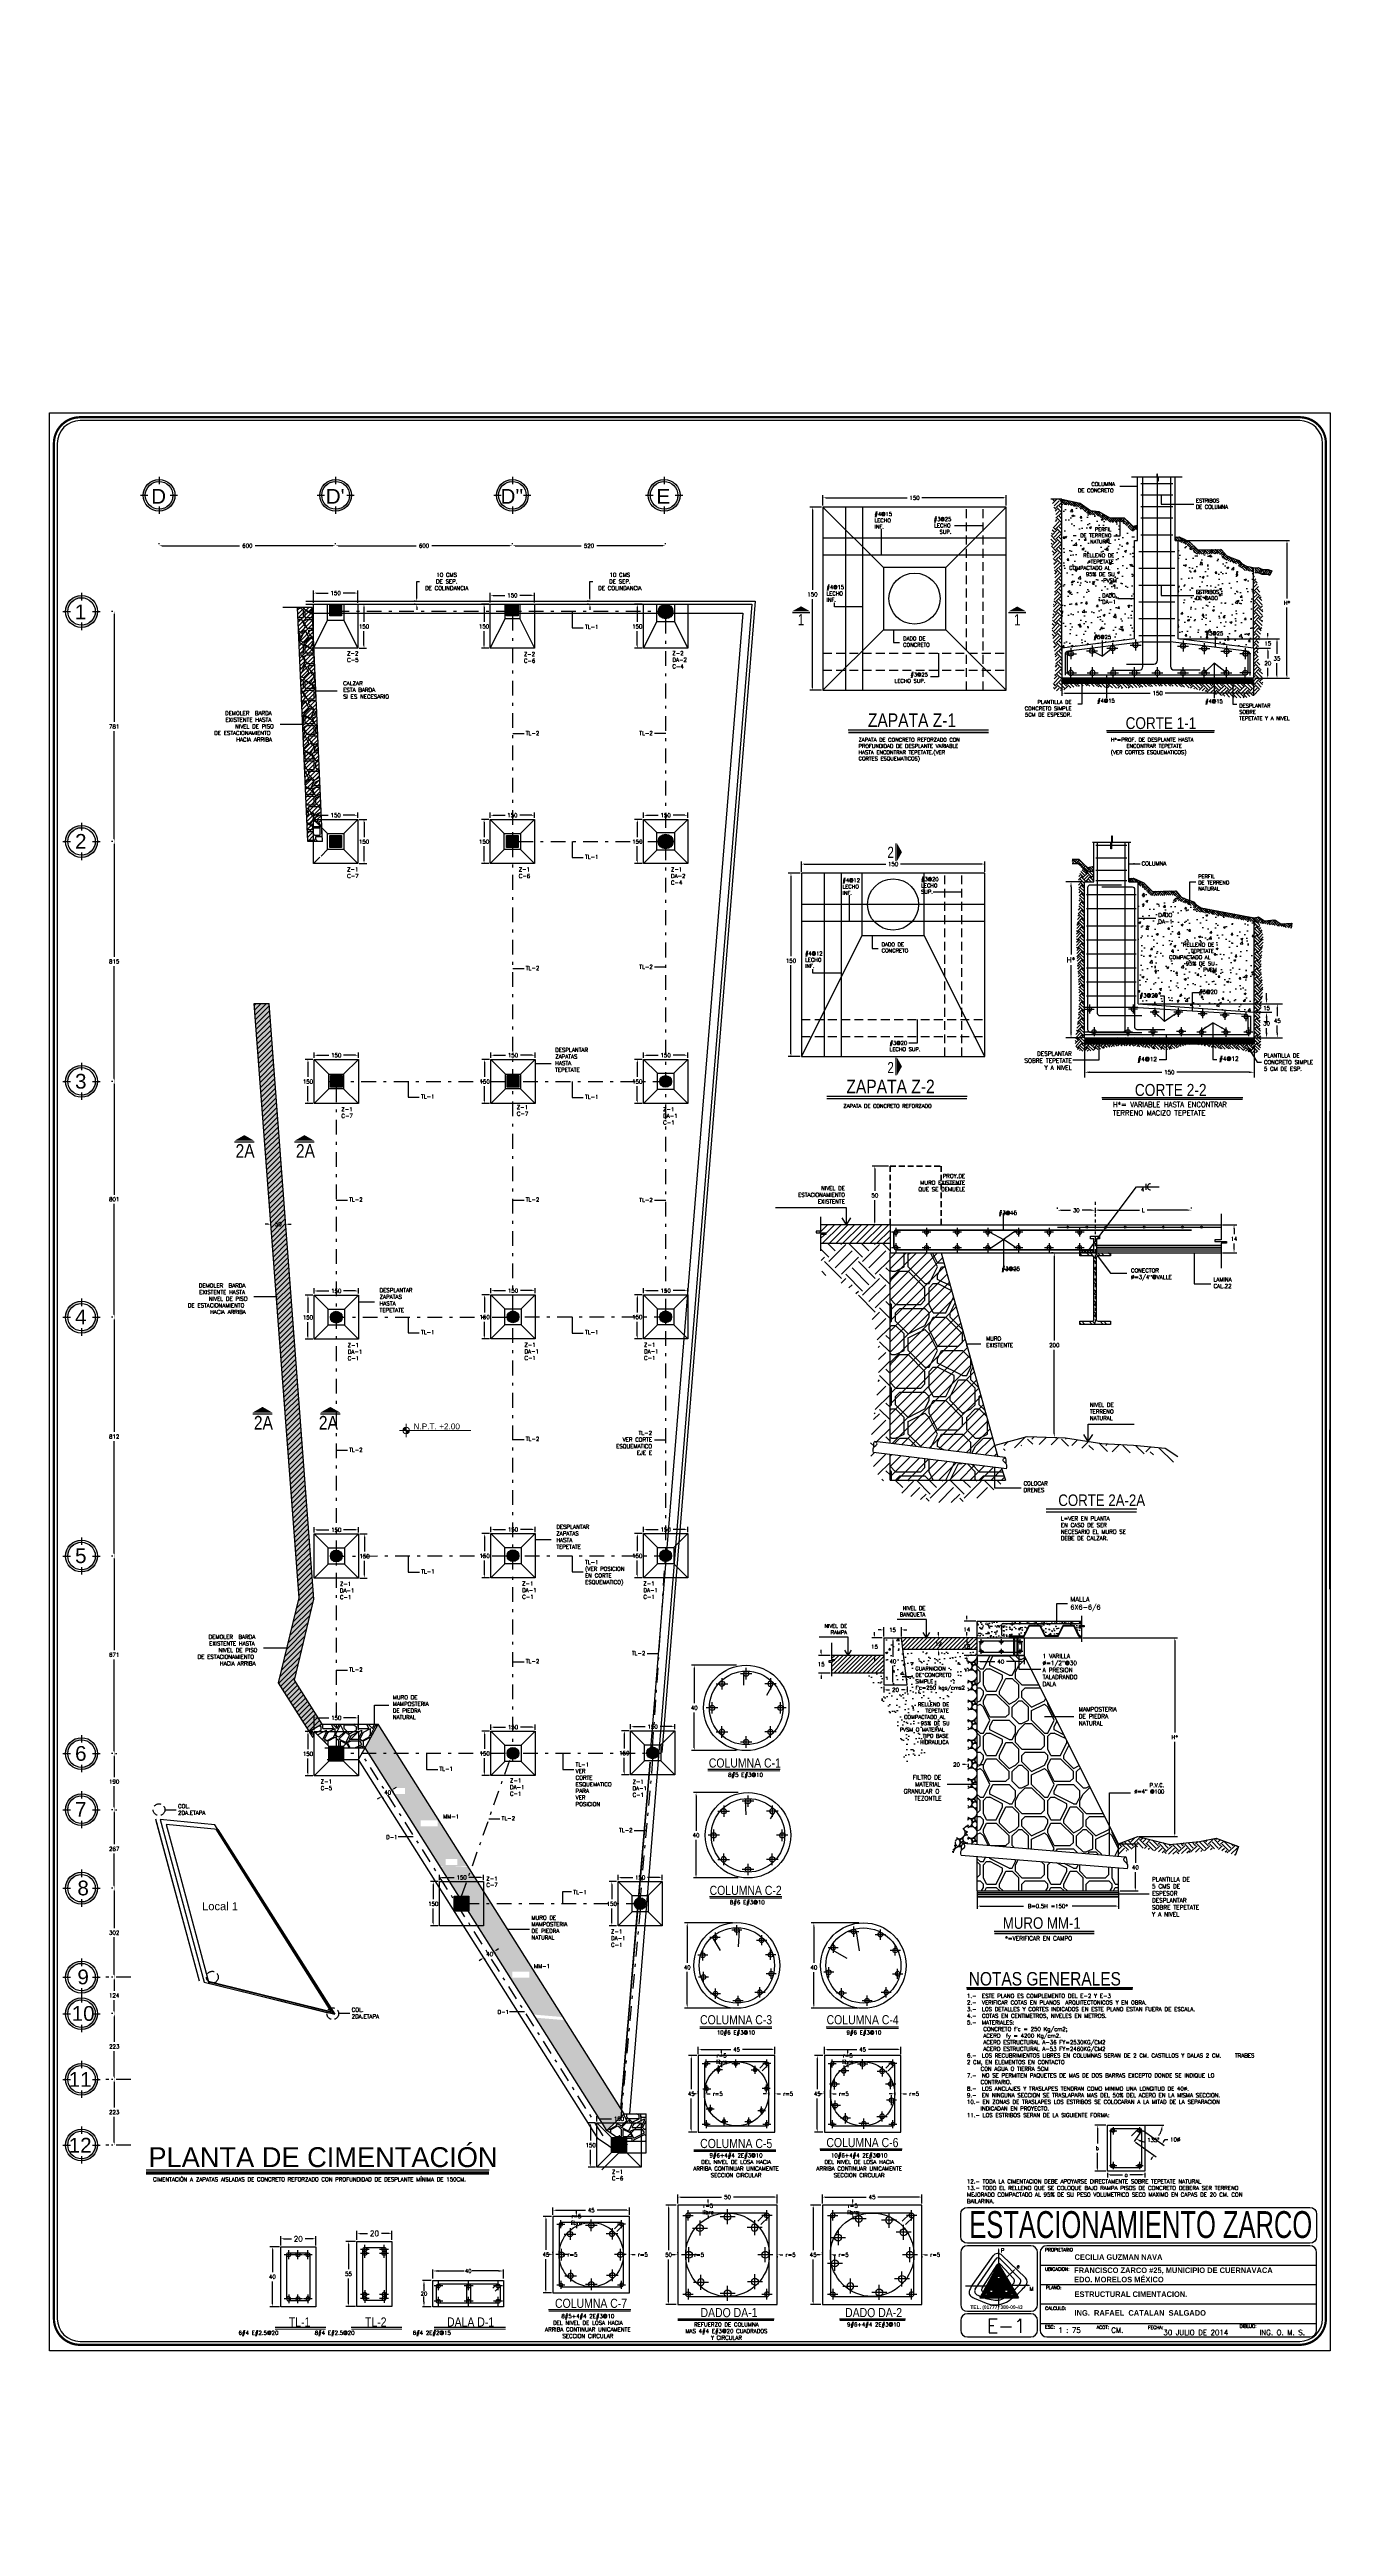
# Model space of a CAD drawing. Header units: millimetres. Extents: x -478 to -58, y -79 to 80.
# Drawn here: x -478.2 to -434.7, y -4.3 to 79.8 of the extents above; entities that cross this region are included whole.
import ezdxf
from ezdxf.enums import TextEntityAlignment as Align

# ---------------------------------------------------------------- set-up
doc = ezdxf.new("R2010")
doc.units = ezdxf.units.MM
doc.header["$MEASUREMENT"] = 0
for name, pattern in [('DASHDOT', [1, 0.5, -0.25, 0, -0.25]), ('DASHDOT2', [0.5, 0.25, -0.125, 0, -0.125]), ('DASHED2', [0.375, 0.25, -0.125]), ('DOT', [0.25, 0, -0.25]), ('HIDDEN', [0.375, 0.25, -0.125]), ('HIDDEN2', [0.1875, 0.125, -0.0625])]:
    doc.linetypes.add(name, pattern=pattern)
doc.layers.get('Defpoints').update_dxf_attribs({"color": 71})
for name, color, linetype in [('.5', 5, 'Continuous'), ('ACERO', 40, 'Continuous'), ('ACEROP', 40, 'DASHED2'), ('cimentacion', 2, 'Continuous'), ('COLUMNAS', 7, 'Continuous'), ('Cotas', 1, 'Continuous'), ('Ejes', 136, 'DASHDOT'), ('L1', 1, 'Continuous'), ('L2', 4, 'Continuous'), ('MURO', 4, 'Continuous'), ('MUROS', 4, 'Continuous'), ('muros existentes', 6, 'Continuous'), ('proyecciones', 2, 'HIDDEN2'), ('texto', 5, 'Continuous'), ('textos', 24, 'Continuous'), ('trabes', 9, 'DASHDOT2')]:
    doc.layers.add(name, color=color, linetype=linetype)
for name, color, linetype, lineweight in [('A_Cotas Detalles', 1, 'Continuous', 0), ('A_Niveles', 2, 'Continuous', 0), ('A_Simbologia Niveles', 2, 'Continuous', 0), ('cajones', 150, 'Continuous', 0)]:
    doc.layers.add(name, color=color, linetype=linetype, lineweight=lineweight)
doc.styles.add('2_txt_100', font='arial.ttf', dxfattribs={"height": 0.25})
doc.styles.add('ARIAL', font='arial.ttf')
doc.styles.add('GRAN', font='swissck.ttf', dxfattribs={"height": 0.3})
doc.styles.add('PEQ', font='simplex.shx', dxfattribs={"height": 0.09})
doc.styles.add('PIE', font='simplex.shx')
doc.styles.add('Regleta 80 1-100', font='arial.ttf', dxfattribs={"height": 0.2})
doc.styles.add('ROMANS', font='simplex.shx')
doc.styles.get("Standard").update_dxf_attribs({"font": 'simplex.shx'})
doc.linetypes.add('ZIGZAG', pattern='A,0.0001,-0.2,[131,ltypeshp.shx,S=0.2,R=0,X=-0.2,Y=0],-0.4,[131,ltypeshp.shx,S=0.2,R=180,X=0.2,Y=0],-0.2', length=0.8001)
doc.dimstyles.get("Standard").update_dxf_attribs({"dimtxt": 0.18, "dimasz": 0.18, "dimexe": 0.18, "dimexo": 0.0625, "dimgap": 0.09, "dimtad": 0, "dimtih": 1, "dimtoh": 1, "dimdec": 4, "dimzin": 0, "dimdsep": 46, "dimtxsty": 'Standard', "dimcen": 0.09, "dimadec": 0, "dimazin": 0, "dimtfac": 1, "dimtdec": 4, "dimtofl": 0, "dimtmove": 0, "dimatfit": 3, "dimfxl": 1, "dimtolj": 1, "dimtzin": 0, "dimarcsym": 0})
doc.dimstyles.new('STANDARD$0', dxfattribs={"dimtxt": 0.135, "dimasz": 0.095, "dimexe": 0.09, "dimexo": 0.05, "dimgap": 0.09, "dimtad": 0, "dimtih": 1, "dimtoh": 1, "dimdec": 0, "dimlfac": 100, "dimzin": 0, "dimdsep": 46, "dimtxsty": 'ROMANS', "dimcen": 0.09, "dimclrd": 1, "dimclre": 1, "dimclrt": 5, "dimadec": 0, "dimazin": 0, "dimtfac": 1, "dimtdec": 0, "dimtofl": 0, "dimtmove": 0, "dimatfit": 1, "dimfxl": 1, "dimtolj": 1, "dimtzin": 0, "dimarcsym": 0})
doc.dimstyles.new('STANDARD$7', dxfattribs={"dimtxt": 0.6, "dimasz": 0.09, "dimexe": 0.18, "dimexo": 0.0625, "dimgap": 0.09, "dimtad": 0, "dimtih": 1, "dimtoh": 1, "dimzin": 0, "dimdsep": 46, "dimtxsty": 'PEQ', "dimcen": 0.09, "dimclrd": 1, "dimclre": 1, "dimadec": 0, "dimazin": 0, "dimtfac": 1, "dimtdec": 4, "dimtofl": 0, "dimtmove": 0, "dimatfit": 1, "dimfxl": 1, "dimtolj": 1, "dimtzin": 0, "dimarcsym": 0})
pattern_1 = [(45, (0, -1.49041), (3e-17, 0.201525433), [0.1425, -0.1425]), (45, (-0.03779, -1.45262), (3e-17, 0.201525433), [0.1425, -0.1425]), (45, (-0.07557, -1.41484), (3e-17, 0.201525433), [0.1425, -0.1425]), (135, (-0.07557, -1.38965), (-0.201525433, 4e-17), [0.1425, -0.1425]), (135, (-0.03779, -1.35186), (-0.201525433, 4e-17), [0.1425, -0.1425]), (135, (1e-17, -1.31408), (-0.201525433, 4e-17), [0.1425, -0.1425])]
pattern_2 = [(45, (0.17364, -4.1174), (3e-17, 0.201525433), [0.1425, -0.1425]), (45, (0.13586, -4.07961), (3e-17, 0.201525433), [0.1425, -0.1425]), (45, (0.09807, -4.04182), (3e-17, 0.201525433), [0.1425, -0.1425]), (135, (0.09807, -4.01663), (-0.201525433, 4e-17), [0.1425, -0.1425]), (135, (0.13586, -3.97885), (-0.201525433, 4e-17), [0.1425, -0.1425]), (135, (0.17364, -3.94106), (-0.201525433, 4e-17), [0.1425, -0.1425])]
pattern_3 = [(0, (0.24, 0), (1.2, 1.2), [0.36, -0.84]), (0, (0.96, 0.12), (1.2, 1.2), [0.3, -0.9]), (0, (0.9, 0.18), (1.2, 1.2), [0.24, -0.96]), (0, (0.54, 0.48), (1.2, 1.2), [0.18, -0.18, 0.24, -0.6]), (0, (0.54, 0.54), (1.2, 1.2), [0.24, -0.06, 0.3, -0.6]), (0, (0, 0.78), (1.2, 1.2), [0.3, -0.9]), (0, (1.14, 0.84), (1.2, 1.2), [0.3, -0.9]), (90, (0, 0.24), (-1.2, 1.2), [0.18, -1.02]), (90, (0.18, 1.14), (-1.2, 1.2), [0.12, -1.08]), (90, (0.24, 0), (-1.2, 1.2), [0.18, -1.02]), (90, (0.36, 1.08), (-1.2, 1.2), [0.06, -1.14]), (90, (0.42, 0.6), (-1.2, 1.2), [0.18, -1.02]), (90, (0.54, 0.18), (-1.2, 1.2), [0.3, -0.9]), (90, (0.66, 1.02), (-1.2, 1.2), [0.18, -1.02]), (90, (0.78, 0.54), (-1.2, 1.2), [0.24, -0.96]), (90, (0.84, 0.54), (-1.2, 1.2), [0.24, -0.96]), (90, (0.96, 0), (-1.2, 1.2), [0.12, -1.08]), (90, (1.14, 0.18), (-1.2, 1.2), [0.3, -0.9]), (45, (0.12, 0.12), (1e-16, 1.2), [0.5091168, -1.1879395]), (45, (0.24, 0.18), (1e-16, 1.2), [0.2545584, -1.442498]), (45, (0.78, 0.84), (1e-16, 1.2), [0.3394112, -1.357645]), (45, (0.78, 0.9), (1e-16, 1.2), [0.2545584, -1.442498]), (135, (0.36, 0.78), (-1.2, 1e-16), [0.0848532, -1.612203]), (135, (0.12, 0.12), (-1.2, 1e-16), [0.1697052, -1.527351]), (135, (0.48, 0.48), (-1.2, 1e-16), [0.1697052, -1.527351]), (135, (0.78, 0.78), (-1.2, 1e-16), [0.1697052, -1.527351]), (135, (1.14, 1.02), (-1.2, 1e-16), [0.2545584, -1.442498]), (135, (1.14, 0.96), (-1.2, 1e-16), [0.1697052, -1.527351]), (135, (1.08, 1.08), (-1.2, 1e-16), [0.1697052, -1.527351]), (135, (0.72, 0), (-1.2, 1e-16), [0.2545584, -1.442498]), (26.56505, (1.08, 0.72), (1.2, 5e-10), [0.13416, -2.5491216]), (26.56505, (0.78, 0.42), (1.2, 5e-10), [0.13416, -2.5491216]), (26.56505, (0.36, 0.78), (1.2, 5e-10), [0.26832, -2.4149616]), (26.56505, (0.42, 1.08), (1.2, 5e-10), [0.26832, -2.4149616]), (26.56505, (0.42, 0.78), (1.2, 5e-10), [0.26832, -2.4149616]), (26.56505, (1.14, 1.02), (1.2, 5e-10), [0.26832, -2.4149616]), (26.56505, (0, 0.42), (1.2, 5e-10), [0.402492, -2.2807896]), (26.56505, (0, 0.48), (1.2, 5e-10), [0.402492, -2.2807896]), (26.56505, (0, 0.96), (1.2, 5e-10), [0.402492, -2.2807896]), (63.43495, (0.6, 0.9), (6e-11, 1.2), [0.13416, -2.5491216]), (63.43495, (1.14, 0.84), (6e-11, 1.2), [0.13416, -1.6100016, 0.26832, -0.6708]), (63.43495, (1.02, 0.72), (6e-11, 1.2), [0.26832, -2.4149616]), (63.43495, (0.3, 0.84), (6e-11, 1.2), [0.26832, -2.4149616]), (63.43495, (0.24, 0.84), (6e-11, 1.2), [0.26832, -2.4149616]), (63.43495, (0.66, 0.96), (6e-11, 1.2), [0.402492, -2.2807896]), (116.56505, (0.36, 0.66), (-5e-10, 1.2), [0.13416, -2.5491216]), (116.56505, (1.14, 0.54), (-5e-10, 1.2), [0.13416, -2.5491216]), (116.56505, (0.9, 0.18), (-5e-10, 1.2), [0.26832, -2.4149616]), (116.56505, (0.84, 0.24), (-5e-10, 1.2), [0.26832, -2.4149616]), (116.56505, (0.96, 1.08), (-5e-10, 1.2), [0.26832, -2.4149616]), (116.56505, (0, 0.48), (-5e-10, 1.2), [0.26832, -2.4149616]), (116.56505, (0.6, 0), (-5e-10, 1.2), [0.402492, -2.2807896]), (153.43495, (1.02, 0.72), (-1.2, 6e-11), [0.26832, -2.4149616]), (153.43495, (1.08, 0.66), (-1.2, 6e-11), [0.26832, -2.4149616]), (153.43495, (0.18, 0.06), (-1.2, 6e-11), [0.13416, -2.5491216]), (153.43495, (0.54, 0.54), (-1.2, 6e-11), [0.13416, -2.5491216]), (153.43495, (0.78, 0.9), (-1.2, 6e-11), [0.13416, -2.5491216])]
pattern_4 = [(45, (1.06689, -0.6441), (-0.070710678, 0.070710678), [])]
pattern_5 = [(50, (1.0669, -0.6441), (0.3586301, -0.03137607), [0.0375, -0.4125]), (355, (1.0669, -0.6441), (-0.06937567, 0.37609607), [0.03, -0.33]), (100.4514, (1.09677, -0.6467), (0.2892547, 0.34471977), [0.0318701, -0.35057106]), (46.1842, (1.0669, -0.5441), (0.53362052, -0.0827595), [0.05625, -0.61875]), (96.6356, (1.11135, -0.551), (0.46733135, 0.48705894), [0.04780514, -0.5258565]), (351.1842, (1.0669, -0.5441), (0.467331, 0.4870593), [0.045, -0.495]), (21, (1.1169, -0.5691), (0.29845353, -0.20130945), [0.0375, -0.4125]), (326, (1.1169, -0.5691), (0.12165767, 0.36257502), [0.03, -0.33]), (71.4514, (1.14176, -0.58588), (0.42011131, 0.16126525), [0.0318701, -0.35057106]), (37.5, (1.06689, -0.6441), (0.006079928, 0.166446927), [0, -0.326, 0, -0.335, 0, -0.33125]), (7.5, (1.06689, -0.6441), (0.13153477, 0.197205856), [0, -0.191, 0, -0.3185, 0, -0.12625]), (327.5, (0.95539, -0.6441), (0.26691122, -0.011277436), [0, -0.125, 0, -0.39, 0, -0.5175]), (317.5, (0.90539, -0.6441), (0.29159308, 0.05005249), [0, -0.1625, 0, -0.259, 0, -0.3675])]

# ---------------------------------------------------------------- blocks, each defined once
blk = doc.blocks.new('Nivel Planta 1 a 100')
at = {"layer": 'A_Simbologia Niveles'}
h = blk.add_hatch(color=256, dxfattribs=at)
h.paths.add_polyline_path([(0, 0.108, 0.414214), (-0.108, 0), (0, 0)])
h.paths.add_polyline_path([(0.108, 0), (0, 0), (0, -0.108, 0.414214)])
for p, q in [((-0.224, 0), (2.194, 0)), ((0, 0.224), (0, -0.224))]:
    blk.add_line(p, q, dxfattribs=at)
blk.add_circle((0, 0), 0.108, dxfattribs=at)
blk = doc.blocks.new('*X5')
at = {"color": 0}
for p, q in [((-332.662, 279.435), (-332.468, 279.629)), ((-332.661, 279.425), (-332.625, 279.461)), ((-332.649, 279.458), (-332.472, 279.635)), ((-332.617, 279.425), (-332.649, 279.457)), ((-332.606, 279.425), (-332.646, 279.464)), ((-332.625, 279.454), (-332.642, 279.471)), ((-332.624, 279.464), (-332.638, 279.478)), ((-332.637, 279.481), (-332.476, 279.642)), ((-332.62, 279.47), (-332.635, 279.485)), ((-332.614, 279.475), (-332.631, 279.492)), ((-332.605, 279.477), (-332.627, 279.499)), ((-332.624, 279.504), (-332.513, 279.615)), ((-332.543, 279.425), (-332.623, 279.505)), ((-332.532, 279.425), (-332.62, 279.512)), ((-332.522, 279.425), (-332.616, 279.519)), ((-332.511, 279.425), (-332.612, 279.526)), ((-332.611, 279.528), (-332.522, 279.617)), ((-332.61, 279.476), (-332.464, 279.622)), ((-332.608, 279.425), (-332.444, 279.588)), ((-332.5, 279.425), (-332.608, 279.533)), ((-332.49, 279.425), (-332.605, 279.54)), ((-332.479, 279.425), (-332.601, 279.547)), ((-332.6, 279.475), (-332.46, 279.615)), ((-332.599, 279.551), (-332.528, 279.621)), ((-332.597, 279.425), (-332.441, 279.582)), ((-332.469, 279.425), (-332.597, 279.554)), ((-332.593, 279.472), (-332.456, 279.608)), ((-332.458, 279.425), (-332.593, 279.56)), ((-332.447, 279.425), (-332.59, 279.567)), ((-332.589, 279.465), (-332.452, 279.602)), ((-332.587, 279.456), (-332.448, 279.595)), ((-332.587, 279.425), (-332.437, 279.575)), ((-332.553, 279.425), (-332.587, 279.458)), ((-332.586, 279.574), (-332.532, 279.628)), ((-332.437, 279.425), (-332.586, 279.574)), ((-332.426, 279.425), (-332.582, 279.581)), ((-332.416, 279.425), (-332.578, 279.588)), ((-332.576, 279.425), (-332.433, 279.568)), ((-332.435, 279.455), (-332.575, 279.595)), ((-332.573, 279.597), (-332.532, 279.639)), ((-332.434, 279.464), (-332.571, 279.602)), ((-332.43, 279.471), (-332.567, 279.609)), ((-332.565, 279.425), (-332.429, 279.561)), ((-332.423, 279.475), (-332.564, 279.615)), ((-332.561, 279.62), (-332.499, 279.682)), ((-332.414, 279.476), (-332.56, 279.622)), ((-332.352, 279.425), (-332.556, 279.629)), ((-332.555, 279.425), (-332.425, 279.555)), ((-332.361, 279.444), (-332.552, 279.636)), ((-332.53, 279.624), (-332.549, 279.643)), ((-332.548, 279.644), (-332.503, 279.689)), ((-332.532, 279.637), (-332.545, 279.65)), ((-332.544, 279.425), (-332.421, 279.548)), ((-332.529, 279.645), (-332.541, 279.657)), ((-332.524, 279.65), (-332.537, 279.663)), ((-332.535, 279.667), (-332.507, 279.696)), ((-332.516, 279.653), (-332.534, 279.67)), ((-332.534, 279.425), (-332.417, 279.541)), ((-332.449, 279.597), (-332.53, 279.677)), ((-332.464, 279.622), (-332.526, 279.684)), ((-332.523, 279.69), (-332.511, 279.702)), ((-332.375, 279.47), (-332.523, 279.618)), ((-332.523, 279.425), (-332.413, 279.535)), ((-332.479, 279.647), (-332.522, 279.691)), ((-332.494, 279.673), (-332.519, 279.698)), ((-332.518, 279.652), (-332.495, 279.675)), ((-332.508, 279.698), (-332.515, 279.705)), ((-332.512, 279.425), (-332.409, 279.528)), ((-332.39, 279.495), (-332.51, 279.615)), ((-332.508, 279.652), (-332.491, 279.669)), ((-332.405, 279.52), (-332.503, 279.618)), ((-332.502, 279.425), (-332.405, 279.521)), ((-332.501, 279.648), (-332.487, 279.662)), ((-332.42, 279.546), (-332.498, 279.624)), ((-332.497, 279.642), (-332.483, 279.655)), ((-332.495, 279.634), (-332.48, 279.649)), ((-332.434, 279.571), (-332.495, 279.631)), ((-332.491, 279.425), (-332.402, 279.515)), ((-332.48, 279.425), (-332.398, 279.508)), ((-332.47, 279.425), (-332.435, 279.46)), ((-332.418, 279.476), (-332.394, 279.501)), ((-332.417, 279.425), (-332.374, 279.468)), ((-332.409, 279.475), (-332.39, 279.494)), ((-332.406, 279.425), (-332.37, 279.461)), ((-332.403, 279.471), (-332.386, 279.488)), ((-332.398, 279.465), (-332.382, 279.481)), ((-332.397, 279.455), (-332.378, 279.474)), ((-332.363, 279.425), (-332.397, 279.459)), ((-332.396, 279.425), (-332.366, 279.454)), ((-332.66, 279.425), (-332.664, 279.43)), ((-332.649, 279.425), (-332.661, 279.437)), ((-332.638, 279.425), (-332.657, 279.444)), ((-332.628, 279.425), (-332.653, 279.45)), ((-332.65, 279.425), (-332.624, 279.451)), ((-332.64, 279.425), (-332.62, 279.445)), ((-332.629, 279.425), (-332.614, 279.44)), ((-332.618, 279.425), (-332.605, 279.439)), ((-332.596, 279.425), (-332.61, 279.439)), ((-332.585, 279.425), (-332.6, 279.44)), ((-332.575, 279.425), (-332.593, 279.443)), ((-332.564, 279.425), (-332.589, 279.45)), ((-332.459, 279.425), (-332.434, 279.451)), ((-332.449, 279.425), (-332.429, 279.444)), ((-332.438, 279.425), (-332.423, 279.44)), ((-332.427, 279.425), (-332.414, 279.439)), ((-332.405, 279.425), (-332.419, 279.439)), ((-332.394, 279.425), (-332.409, 279.44)), ((-332.384, 279.425), (-332.403, 279.444)), ((-332.373, 279.425), (-332.398, 279.45)), ((-332.385, 279.425), (-332.362, 279.448)), ((-332.374, 279.425), (-332.359, 279.441)), ((-332.364, 279.425), (-332.355, 279.434)), ((-332.353, 279.425), (-332.351, 279.427))]:
    blk.add_line(p, q, dxfattribs=at)
blk = doc.blocks.new('*D6')
at = {"layer": 'Defpoints', "color": 0}
for p in [(-441.405, 8.774), (-441.135, 9.155), (-440.465, 8.68)]:
    blk.add_point(p, dxfattribs=at)
at = {"layer": 'texto', "color": 1, "lineweight": -2}
for p, q in [((-441.364, 8.745), (-440.662, 8.247)), ((-441.094, 9.126), (-440.392, 8.628)), ((-440.41, 8.758), (-440.355, 8.835)), ((-440.355, 8.835), (-440.26, 8.835)), ((-440.79, 8.221), (-440.845, 8.144))]:
    blk.add_line(p, q, dxfattribs=at)
at = {"layer": 'texto', "color": 1}
for points in [[(-440.423, 8.767), (-440.397, 8.748), (-440.465, 8.68)], [(-440.803, 8.231), (-440.777, 8.212), (-440.735, 8.299)]]:
    blk.add_solid(points, dxfattribs=at)
at = {"layer": 'texto', "color": 5, "insert": (-440.013, 8.835), "char_height": 0.135, "attachment_point": 5, "style": 'ROMANS'}
blk.add_mtext('\\A1;10%%C', dxfattribs=at)
blk = doc.blocks.new('*D7')
at = {"layer": 'Defpoints', "color": 0}
for p in [(-442.316, 9.322), (-440.402, 9.322), (-441.405, 8.774), (-441.156, 9.126), (-440.954, 8.76)]:
    blk.add_point(p, dxfattribs=at)
at = {"layer": 'texto', "color": 0, "lineweight": -2}
for start, end in [(253.06106, 267.69856), (322.43951, 341.69199)]:
    blk.add_arc((-441.018, 9.322), 0.566, start, end, dxfattribs=at)
at = {"layer": 'texto', "color": 0}
for points in [[(-440.51, 9.149), (-440.451, 9.139), (-440.452, 9.322)], [(-441.196, 8.754), (-441.17, 8.808), (-441.344, 8.86)]]:
    blk.add_solid(points, dxfattribs=at)
at = {"layer": 'texto', "color": 5, "insert": (-440.758, 8.82), "char_height": 0.18, "attachment_point": 5}
blk.add_mtext('\\A1;{\\H0.75x;135%%D}', dxfattribs=at)
blk = doc.blocks.new('*D8')
at = {"layer": 'Defpoints', "color": 0}
for p in [(-442.316, 9.322), (-442.657, 7.759), (-442.316, 7.759)]:
    blk.add_point(p, dxfattribs=at)
at = {"layer": 'texto', "color": 1, "lineweight": -2}
for p, q in [((-442.366, 9.322), (-442.747, 9.322)), ((-442.657, 9.227), (-442.657, 8.698)), ((-442.366, 7.759), (-442.747, 7.759)), ((-442.657, 7.854), (-442.657, 8.383))]:
    blk.add_line(p, q, dxfattribs=at)
at = {"layer": 'texto', "color": 1}
for points in [[(-442.673, 9.227), (-442.642, 9.227), (-442.657, 9.322)], [(-442.673, 7.854), (-442.642, 7.854), (-442.657, 7.759)]]:
    blk.add_solid(points, dxfattribs=at)
at = {"layer": 'texto', "color": 5, "insert": (-442.657, 8.541), "char_height": 0.135, "attachment_point": 5, "style": 'ROMANS'}
blk.add_mtext('\\A1;b', dxfattribs=at)
blk = doc.blocks.new('*D9')
at = {"layer": 'Defpoints', "color": 0}
for p in [(-442.316, 7.759), (-441.044, 7.759), (-441.044, 7.638)]:
    blk.add_point(p, dxfattribs=at)
at = {"layer": 'texto', "color": 1, "lineweight": -2}
for p, q in [((-442.316, 7.709), (-442.316, 7.548)), ((-442.221, 7.638), (-441.808, 7.638)), ((-441.139, 7.638), (-441.551, 7.638)), ((-441.044, 7.709), (-441.044, 7.548))]:
    blk.add_line(p, q, dxfattribs=at)
at = {"layer": 'texto', "color": 1}
for points in [[(-442.221, 7.654), (-442.221, 7.622), (-442.316, 7.638)], [(-441.139, 7.654), (-441.139, 7.622), (-441.044, 7.638)]]:
    blk.add_solid(points, dxfattribs=at)
at = {"layer": 'texto', "color": 5, "insert": (-441.68, 7.638), "char_height": 0.135, "attachment_point": 5, "style": 'ROMANS'}
blk.add_mtext('\\A1;a', dxfattribs=at)
blk = doc.blocks.new('VAR')
at = {"layer": 'ACERO', "color": 4}
for p, q in [((-0.121, 0), (0.121, 0)), ((0, 0.121), (0, -0.121))]:
    blk.add_line(p, q, dxfattribs=at)
at = {"layer": 'ACERO'}
blk.add_circle((0, 0), 0.0548, dxfattribs=at)
blk = doc.blocks.new('*D15')
at = {"layer": 'Cotas', "color": 1, "lineweight": -2}
for p, q in [((-451.976, 64.35), (-451.976, 64.703)), ((-451.881, 64.613), (-449.115, 64.613)), ((-445.848, 64.613), (-448.614, 64.613)), ((-445.753, 64.35), (-445.753, 64.703))]:
    blk.add_line(p, q, dxfattribs=at)
at = {"layer": 'Cotas', "color": 1}
for points in [[(-451.881, 64.629), (-451.881, 64.598), (-451.976, 64.613)], [(-445.848, 64.629), (-445.848, 64.598), (-445.753, 64.613)]]:
    blk.add_solid(points, dxfattribs=at)
at = {"layer": 'Defpoints', "color": 0}
for p in [(-451.976, 64.3), (-445.753, 64.613), (-445.753, 64.3)]:
    blk.add_point(p, dxfattribs=at)
at = {"layer": 'Cotas', "color": 5, "insert": (-448.865, 64.613), "char_height": 0.135, "attachment_point": 5, "style": 'ROMANS'}
blk.add_mtext('\\A1;150', dxfattribs=at)
blk = doc.blocks.new('*D10')
at = {"layer": 'Cotas', "color": 1, "lineweight": -2}
for p, q in [((-452.026, 64.3), (-452.423, 64.3)), ((-452.333, 64.205), (-452.333, 61.488)), ((-452.333, 58.172), (-452.333, 61.173)), ((-452.026, 58.077), (-452.423, 58.077))]:
    blk.add_line(p, q, dxfattribs=at)
at = {"layer": 'Cotas', "color": 1}
for points in [[(-452.349, 64.205), (-452.317, 64.205), (-452.333, 64.3)], [(-452.349, 58.172), (-452.317, 58.172), (-452.333, 58.077)]]:
    blk.add_solid(points, dxfattribs=at)
at = {"layer": 'Defpoints', "color": 0}
for p in [(-452.333, 64.3), (-451.976, 64.3), (-451.976, 58.077)]:
    blk.add_point(p, dxfattribs=at)
at = {"layer": 'Cotas', "color": 5, "insert": (-452.333, 61.331), "char_height": 0.135, "attachment_point": 5, "style": 'ROMANS'}
blk.add_mtext('\\A1;150', dxfattribs=at)
blk = doc.blocks.new('*D11')
at = {"layer": 'Defpoints', "color": 0}
for p in [(-437.357, 59.505, 87.738), (-436.869, 59.505), (-437.357, 58.48, 87.738)]:
    blk.add_point(p, dxfattribs=at)
at = {"layer": 'texto', "color": 1, "lineweight": -2}
for p, q in [((-437.307, 59.505), (-436.779, 59.505)), ((-436.869, 59.41), (-436.869, 59.15)), ((-437.307, 58.48), (-436.779, 58.48)), ((-436.869, 58.575), (-436.869, 58.835))]:
    blk.add_line(p, q, dxfattribs=at)
at = {"layer": 'texto', "color": 1}
for points in [[(-436.885, 59.41), (-436.853, 59.41), (-436.869, 59.505)], [(-436.885, 58.575), (-436.853, 58.575), (-436.869, 58.48)]]:
    blk.add_solid(points, dxfattribs=at)
at = {"layer": 'texto', "color": 5, "insert": (-436.869, 58.992), "char_height": 0.135, "attachment_point": 5, "style": 'ROMANS'}
blk.add_mtext('\\A1;20', dxfattribs=at)
blk = doc.blocks.new('*D12')
at = {"layer": 'Defpoints', "color": 0}
for p in [(-443.861, 58.48), (-437.357, 58.48), (-437.357, 57.976)]:
    blk.add_point(p, dxfattribs=at)
at = {"layer": 'texto', "color": 1, "lineweight": -2}
for p, q in [((-443.861, 58.43), (-443.861, 57.886)), ((-437.357, 58.43), (-437.357, 57.886)), ((-443.766, 57.976), (-440.86, 57.976)), ((-437.452, 57.976), (-440.358, 57.976))]:
    blk.add_line(p, q, dxfattribs=at)
at = {"layer": 'texto', "color": 1}
for points in [[(-443.766, 57.991), (-443.766, 57.96), (-443.861, 57.976)], [(-437.452, 57.991), (-437.452, 57.96), (-437.357, 57.976)]]:
    blk.add_solid(points, dxfattribs=at)
at = {"layer": 'texto', "color": 5, "insert": (-440.609, 57.976), "char_height": 0.135, "attachment_point": 5, "style": 'ROMANS'}
blk.add_mtext('\\A1;150', dxfattribs=at)
blk = doc.blocks.new('*D16')
at = {"layer": 'Defpoints', "color": 0}
for p in [(-439.911, 59.824), (-437.357, 59.505), (-436.869, 59.505)]:
    blk.add_point(p, dxfattribs=at)
at = {"layer": 'texto', "color": 1, "lineweight": -2}
for p, q in [((-439.861, 59.824), (-436.779, 59.824)), ((-436.869, 59.919), (-436.869, 60.014)), ((-437.307, 59.505), (-436.779, 59.505)), ((-436.869, 59.41), (-436.869, 59.315))]:
    blk.add_line(p, q, dxfattribs=at)
at = {"layer": 'texto', "color": 1}
for points in [[(-436.885, 59.919), (-436.853, 59.919), (-436.869, 59.824)], [(-436.885, 59.41), (-436.853, 59.41), (-436.869, 59.505)]]:
    blk.add_solid(points, dxfattribs=at)
at = {"layer": 'texto', "color": 5, "insert": (-436.869, 59.664), "char_height": 0.135, "attachment_point": 5, "style": 'ROMANS'}
blk.add_mtext('\\A1;15', dxfattribs=at)
blk = doc.blocks.new('*D13')
at = {"layer": 'cimentacion', "color": 1, "lineweight": -2}
for p, q in [((-439.861, 63.166), (-436.128, 63.166)), ((-436.218, 63.071), (-436.218, 61.197)), ((-436.218, 58.575), (-436.218, 60.882)), ((-437.307, 58.48), (-436.128, 58.48))]:
    blk.add_line(p, q, dxfattribs=at)
at = {"layer": 'cimentacion', "color": 1}
for points in [[(-436.234, 63.071), (-436.202, 63.071), (-436.218, 63.166)], [(-436.234, 58.575), (-436.202, 58.575), (-436.218, 58.48)]]:
    blk.add_solid(points, dxfattribs=at)
at = {"layer": 'Defpoints', "color": 0}
for p in [(-439.911, 63.166), (-436.218, 63.166), (-437.357, 58.48)]:
    blk.add_point(p, dxfattribs=at)
at = {"layer": 'cimentacion', "color": 5, "insert": (-436.218, 61.04), "char_height": 0.135, "attachment_point": 5, "style": 'ROMANS'}
blk.add_mtext('\\A1;H*', dxfattribs=at)
blk = doc.blocks.new('*D14')
at = {"layer": 'Defpoints', "color": 0}
for p in [(-439.911, 59.824), (-436.556, 59.824), (-437.357, 58.48)]:
    blk.add_point(p, dxfattribs=at)
at = {"layer": 'L1', "color": 1, "lineweight": -2}
for p, q in [((-439.861, 59.824), (-436.466, 59.824)), ((-436.556, 59.729), (-436.556, 59.31)), ((-436.556, 58.575), (-436.556, 58.995)), ((-437.307, 58.48), (-436.466, 58.48))]:
    blk.add_line(p, q, dxfattribs=at)
at = {"layer": 'L1', "color": 1}
for points in [[(-436.572, 59.729), (-436.54, 59.729), (-436.556, 59.824)], [(-436.572, 58.575), (-436.54, 58.575), (-436.556, 58.48)]]:
    blk.add_solid(points, dxfattribs=at)
at = {"layer": 'L1', "color": 5, "insert": (-436.556, 59.152), "char_height": 0.135, "attachment_point": 5, "style": 'ROMANS'}
blk.add_mtext('\\A1;35', dxfattribs=at)
blk = doc.blocks.new('*D17')
at = {"layer": 'Cotas', "color": 1, "lineweight": -2}
for p, q in [((-454.917, 24.951), (-456.437, 24.951)), ((-456.347, 24.856), (-456.347, 23.658)), ((-456.347, 22.146), (-456.347, 23.343)), ((-454.917, 22.051), (-456.437, 22.051))]:
    blk.add_line(p, q, dxfattribs=at)
at = {"layer": 'Cotas', "color": 1}
for points in [[(-456.363, 24.856), (-456.331, 24.856), (-456.347, 24.951)], [(-456.363, 22.146), (-456.331, 22.146), (-456.347, 22.051)]]:
    blk.add_solid(points, dxfattribs=at)
at = {"layer": 'Defpoints', "color": 0}
for p in [(-456.347, 24.951), (-454.867, 24.951), (-454.867, 22.051)]:
    blk.add_point(p, dxfattribs=at)
at = {"layer": 'Cotas', "color": 5, "insert": (-456.347, 23.501), "char_height": 0.135, "attachment_point": 5, "style": 'ROMANS'}
blk.add_mtext('\\A1;40', dxfattribs=at)
blk = doc.blocks.new('*D18')
at = {"layer": 'Cotas', "color": 1, "lineweight": -2}
for p, q in [((-454.856, 20.622), (-456.376, 20.622)), ((-456.286, 20.527), (-456.286, 19.329)), ((-456.286, 17.817), (-456.286, 19.014)), ((-454.856, 17.722), (-456.376, 17.722))]:
    blk.add_line(p, q, dxfattribs=at)
at = {"layer": 'Cotas', "color": 1}
for points in [[(-456.302, 20.527), (-456.27, 20.527), (-456.286, 20.622)], [(-456.302, 17.817), (-456.27, 17.817), (-456.286, 17.722)]]:
    blk.add_solid(points, dxfattribs=at)
at = {"layer": 'Defpoints', "color": 0}
for p in [(-456.286, 20.622), (-454.806, 20.622), (-454.806, 17.722)]:
    blk.add_point(p, dxfattribs=at)
at = {"layer": 'Cotas', "color": 5, "insert": (-456.286, 19.172), "char_height": 0.135, "attachment_point": 5, "style": 'ROMANS'}
blk.add_mtext('\\A1;40', dxfattribs=at)
blk = doc.blocks.new('EJES CREADOS')
h = blk.add_hatch(color=3)
h.paths.add_polyline_path([(-374.239, 17.488), (-374.167, 17.488, -0.414214), (-373.699, 17.956), (-373.699, 18.028, 0.414214)])
h.paths.add_polyline_path([(-373.159, 17.488), (-373.231, 17.488, -0.414214), (-373.699, 17.02), (-373.699, 16.948, 0.414214)])
at = {"color": 3}
for points in [[(-373.699, 18.118), (-373.699, 17.866)], [(-374.329, 17.488), (-374.077, 17.488)], [(-373.699, 17.11), (-373.699, 16.858)], [(-373.321, 17.488), (-373.069, 17.488)]]:
    blk.add_lwpolyline(points, dxfattribs=at)
for radius in [0.54, 0.468]:
    blk.add_circle((-373.699, 17.488), radius, dxfattribs=at)
blk = doc.blocks.new('*D20')
at = {"layer": 'COLUMNAS', "color": 1, "lineweight": -2}
for p, q in [((-476.097, 60.751), (-476.137, 60.751)), ((-476.047, 60.656), (-476.047, 57.001)), ((-476.047, 53.032), (-476.047, 56.686)), ((-476.097, 52.937), (-476.137, 52.937))]:
    blk.add_line(p, q, dxfattribs=at)
at = {"layer": 'COLUMNAS', "color": 1}
for points in [[(-476.063, 60.656), (-476.031, 60.656), (-476.047, 60.751)], [(-476.063, 53.032), (-476.031, 53.032), (-476.047, 52.937)]]:
    blk.add_solid(points, dxfattribs=at)
at = {"layer": 'Defpoints', "color": 0}
for p in [(-476.047, 60.751), (-476.047, 52.937), (-476.047, 52.937)]:
    blk.add_point(p, dxfattribs=at)
at = {"layer": 'COLUMNAS', "color": 5, "insert": (-476.047, 56.844), "char_height": 0.135, "attachment_point": 5, "style": 'ROMANS'}
blk.add_mtext('\\A1;781', dxfattribs=at)
blk = doc.blocks.new('*D21')
at = {"layer": 'COLUMNAS', "color": 1, "lineweight": -2}
for p, q in [((-476.097, 52.937), (-476.137, 52.937)), ((-476.047, 52.842), (-476.047, 49.018)), ((-476.047, 44.879), (-476.047, 48.703)), ((-476.097, 44.784), (-476.137, 44.784))]:
    blk.add_line(p, q, dxfattribs=at)
at = {"layer": 'COLUMNAS', "color": 1}
for points in [[(-476.063, 52.842), (-476.031, 52.842), (-476.047, 52.937)], [(-476.063, 44.879), (-476.031, 44.879), (-476.047, 44.784)]]:
    blk.add_solid(points, dxfattribs=at)
at = {"layer": 'Defpoints', "color": 0}
for p in [(-476.047, 52.937), (-476.047, 44.784), (-476.047, 44.784)]:
    blk.add_point(p, dxfattribs=at)
at = {"layer": 'COLUMNAS', "color": 5, "insert": (-476.047, 48.861), "char_height": 0.135, "attachment_point": 5, "style": 'ROMANS'}
blk.add_mtext('\\A1;815', dxfattribs=at)
blk = doc.blocks.new('*D22')
at = {"layer": 'COLUMNAS', "color": 1, "lineweight": -2}
for p, q in [((-476.097, 44.784), (-476.137, 44.784)), ((-476.047, 44.689), (-476.047, 40.937)), ((-476.047, 36.87), (-476.047, 40.622)), ((-476.097, 36.775), (-476.137, 36.775))]:
    blk.add_line(p, q, dxfattribs=at)
at = {"layer": 'COLUMNAS', "color": 1}
for points in [[(-476.063, 44.689), (-476.031, 44.689), (-476.047, 44.784)], [(-476.063, 36.87), (-476.031, 36.87), (-476.047, 36.775)]]:
    blk.add_solid(points, dxfattribs=at)
at = {"layer": 'Defpoints', "color": 0}
for p in [(-476.047, 44.784), (-476.047, 36.775), (-476.047, 36.775)]:
    blk.add_point(p, dxfattribs=at)
at = {"layer": 'COLUMNAS', "color": 5, "insert": (-476.047, 40.78), "char_height": 0.135, "attachment_point": 5, "style": 'ROMANS'}
blk.add_mtext('\\A1;801', dxfattribs=at)
blk = doc.blocks.new('*D23')
at = {"layer": 'COLUMNAS', "color": 1, "lineweight": -2}
for p, q in [((-476.097, 36.775), (-476.137, 36.775)), ((-476.047, 36.68), (-476.047, 32.875)), ((-476.047, 28.755), (-476.047, 32.56)), ((-476.097, 28.66), (-476.137, 28.66))]:
    blk.add_line(p, q, dxfattribs=at)
at = {"layer": 'COLUMNAS', "color": 1}
for points in [[(-476.063, 36.68), (-476.031, 36.68), (-476.047, 36.775)], [(-476.063, 28.755), (-476.031, 28.755), (-476.047, 28.66)]]:
    blk.add_solid(points, dxfattribs=at)
at = {"layer": 'Defpoints', "color": 0}
for p in [(-476.047, 36.775), (-476.047, 28.66), (-476.047, 28.66)]:
    blk.add_point(p, dxfattribs=at)
at = {"layer": 'COLUMNAS', "color": 5, "insert": (-476.047, 32.717), "char_height": 0.135, "attachment_point": 5, "style": 'ROMANS'}
blk.add_mtext('\\A1;812', dxfattribs=at)
blk = doc.blocks.new('*D24')
at = {"layer": 'COLUMNAS', "color": 1, "lineweight": -2}
for p, q in [((-476.097, 21.946), (-476.137, 21.946)), ((-476.047, 21.851), (-476.047, 21.152)), ((-476.047, 20.137), (-476.047, 20.837)), ((-475.997, 20.042), (-475.957, 20.042))]:
    blk.add_line(p, q, dxfattribs=at)
at = {"layer": 'COLUMNAS', "color": 1}
for points in [[(-476.063, 21.851), (-476.031, 21.851), (-476.047, 21.946)], [(-476.063, 20.137), (-476.031, 20.137), (-476.047, 20.042)]]:
    blk.add_solid(points, dxfattribs=at)
at = {"layer": 'Defpoints', "color": 0}
for p in [(-476.047, 21.946), (-476.047, 21.946), (-476.047, 20.042)]:
    blk.add_point(p, dxfattribs=at)
at = {"layer": 'COLUMNAS', "color": 5, "insert": (-476.047, 20.994), "char_height": 0.135, "attachment_point": 5, "style": 'ROMANS'}
blk.add_mtext('\\A1;190', dxfattribs=at)
blk = doc.blocks.new('*D25')
at = {"layer": 'COLUMNAS', "color": 1, "lineweight": -2}
for p, q in [((-476.097, 28.66), (-476.137, 28.66)), ((-476.047, 28.565), (-476.047, 25.46)), ((-476.047, 22.041), (-476.047, 25.145)), ((-475.997, 21.946), (-475.957, 21.946))]:
    blk.add_line(p, q, dxfattribs=at)
at = {"layer": 'COLUMNAS', "color": 1}
for points in [[(-476.063, 28.565), (-476.031, 28.565), (-476.047, 28.66)], [(-476.063, 22.041), (-476.031, 22.041), (-476.047, 21.946)]]:
    blk.add_solid(points, dxfattribs=at)
at = {"layer": 'Defpoints', "color": 0}
for p in [(-476.047, 28.66), (-476.047, 28.66), (-476.047, 21.946)]:
    blk.add_point(p, dxfattribs=at)
at = {"layer": 'COLUMNAS', "color": 5, "insert": (-476.047, 25.303), "char_height": 0.135, "attachment_point": 5, "style": 'ROMANS'}
blk.add_mtext('\\A1;671', dxfattribs=at)
blk = doc.blocks.new('*D26')
at = {"layer": 'COLUMNAS', "color": 1, "lineweight": -2}
for p, q in [((-474.522, 63.034), (-474.522, 63.074)), ((-474.427, 62.984), (-471.787, 62.984)), ((-468.621, 62.984), (-471.26, 62.984)), ((-468.526, 63.034), (-468.526, 63.074))]:
    blk.add_line(p, q, dxfattribs=at)
at = {"layer": 'COLUMNAS', "color": 1}
for points in [[(-474.427, 62.999), (-474.427, 62.968), (-474.522, 62.984)], [(-468.621, 62.999), (-468.621, 62.968), (-468.526, 62.984)]]:
    blk.add_solid(points, dxfattribs=at)
at = {"layer": 'Defpoints', "color": 0}
for p in [(-474.522, 62.984), (-468.526, 62.984), (-468.526, 62.984)]:
    blk.add_point(p, dxfattribs=at)
at = {"layer": 'COLUMNAS', "color": 5, "insert": (-471.524, 62.984), "char_height": 0.135, "attachment_point": 5, "style": 'ROMANS'}
blk.add_mtext('\\A1;600', dxfattribs=at)
blk = doc.blocks.new('*D27')
at = {"layer": 'COLUMNAS', "color": 1, "lineweight": -2}
for p, q in [((-468.526, 63.034), (-468.526, 63.074)), ((-468.431, 62.984), (-465.788, 62.984)), ((-462.619, 62.984), (-465.261, 62.984)), ((-462.524, 63.034), (-462.524, 63.074))]:
    blk.add_line(p, q, dxfattribs=at)
at = {"layer": 'COLUMNAS', "color": 1}
for points in [[(-468.431, 62.999), (-468.431, 62.968), (-468.526, 62.984)], [(-462.619, 62.999), (-462.619, 62.968), (-462.524, 62.984)]]:
    blk.add_solid(points, dxfattribs=at)
at = {"layer": 'Defpoints', "color": 0}
for p in [(-468.526, 62.984), (-462.524, 62.984), (-462.524, 62.984)]:
    blk.add_point(p, dxfattribs=at)
at = {"layer": 'COLUMNAS', "color": 5, "insert": (-465.525, 62.984), "char_height": 0.135, "attachment_point": 5, "style": 'ROMANS'}
blk.add_mtext('\\A1;600', dxfattribs=at)
blk = doc.blocks.new('*D28')
at = {"layer": 'COLUMNAS', "color": 1, "lineweight": -2}
for p, q in [((-462.524, 63.034), (-462.524, 63.074)), ((-462.429, 62.984), (-460.185, 62.984)), ((-457.414, 62.984), (-459.658, 62.984)), ((-457.319, 63.034), (-457.319, 63.074))]:
    blk.add_line(p, q, dxfattribs=at)
at = {"layer": 'COLUMNAS', "color": 1}
for points in [[(-462.429, 62.999), (-462.429, 62.968), (-462.524, 62.984)], [(-457.414, 62.999), (-457.414, 62.968), (-457.319, 62.984)]]:
    blk.add_solid(points, dxfattribs=at)
at = {"layer": 'Defpoints', "color": 0}
for p in [(-462.524, 62.984), (-457.319, 62.984), (-457.319, 62.984)]:
    blk.add_point(p, dxfattribs=at)
at = {"layer": 'COLUMNAS', "color": 5, "insert": (-459.922, 62.984), "char_height": 0.135, "attachment_point": 5, "style": 'ROMANS'}
blk.add_mtext('\\A1;520', dxfattribs=at)
blk = doc.blocks.new('*D38')
at = {"layer": 'COLUMNAS', "color": 1, "lineweight": -2}
for p, q in [((-476.097, 20.042), (-476.137, 20.042)), ((-476.047, 19.947), (-476.047, 18.866)), ((-476.047, 17.469), (-476.047, 18.551)), ((-476.097, 17.374), (-476.137, 17.374))]:
    blk.add_line(p, q, dxfattribs=at)
at = {"layer": 'COLUMNAS', "color": 1}
for points in [[(-476.063, 19.947), (-476.031, 19.947), (-476.047, 20.042)], [(-476.063, 17.469), (-476.031, 17.469), (-476.047, 17.374)]]:
    blk.add_solid(points, dxfattribs=at)
at = {"layer": 'Defpoints', "color": 0}
for p in [(-476.047, 20.042), (-476.047, 17.374), (-476.047, 17.374)]:
    blk.add_point(p, dxfattribs=at)
at = {"layer": 'COLUMNAS', "color": 5, "insert": (-476.047, 18.708), "char_height": 0.135, "attachment_point": 5, "style": 'ROMANS'}
blk.add_mtext('\\A1;267', dxfattribs=at)
blk = doc.blocks.new('*D39')
at = {"layer": 'COLUMNAS', "color": 1, "lineweight": -2}
for p, q in [((-476.097, 17.374), (-476.137, 17.374)), ((-476.047, 17.279), (-476.047, 16.021)), ((-476.047, 14.447), (-476.047, 15.706)), ((-476.097, 14.352), (-476.137, 14.352))]:
    blk.add_line(p, q, dxfattribs=at)
at = {"layer": 'COLUMNAS', "color": 1}
for points in [[(-476.063, 17.279), (-476.031, 17.279), (-476.047, 17.374)], [(-476.063, 14.447), (-476.031, 14.447), (-476.047, 14.352)]]:
    blk.add_solid(points, dxfattribs=at)
at = {"layer": 'Defpoints', "color": 0}
for p in [(-476.047, 17.374), (-476.047, 14.352), (-476.047, 14.352)]:
    blk.add_point(p, dxfattribs=at)
at = {"layer": 'COLUMNAS', "color": 5, "insert": (-476.047, 15.863), "char_height": 0.135, "attachment_point": 5, "style": 'ROMANS'}
blk.add_mtext('\\A1;302', dxfattribs=at)
blk = doc.blocks.new('*D40')
at = {"layer": 'COLUMNAS', "color": 1, "lineweight": -2}
for p, q in [((-476.097, 14.352), (-476.137, 14.352)), ((-476.047, 14.257), (-476.047, 13.889)), ((-476.047, 13.207), (-476.047, 13.574)), ((-476.097, 13.112), (-476.137, 13.112))]:
    blk.add_line(p, q, dxfattribs=at)
at = {"layer": 'COLUMNAS', "color": 1}
for points in [[(-476.063, 14.257), (-476.031, 14.257), (-476.047, 14.352)], [(-476.063, 13.207), (-476.031, 13.207), (-476.047, 13.112)]]:
    blk.add_solid(points, dxfattribs=at)
at = {"layer": 'Defpoints', "color": 0}
for p in [(-476.047, 14.352), (-476.047, 13.112), (-476.047, 13.112)]:
    blk.add_point(p, dxfattribs=at)
at = {"layer": 'COLUMNAS', "color": 5, "insert": (-476.047, 13.732), "char_height": 0.135, "attachment_point": 5, "style": 'ROMANS'}
blk.add_mtext('\\A1;124', dxfattribs=at)
blk = doc.blocks.new('*D41')
at = {"layer": 'COLUMNAS', "color": 1, "lineweight": -2}
for p, q in [((-476.093, 13.112), (-476.133, 13.112)), ((-476.043, 13.017), (-476.043, 12.153)), ((-476.043, 10.975), (-476.043, 11.838)), ((-476.093, 10.88), (-476.133, 10.88))]:
    blk.add_line(p, q, dxfattribs=at)
at = {"layer": 'COLUMNAS', "color": 1}
for points in [[(-476.059, 13.017), (-476.027, 13.017), (-476.043, 13.112)], [(-476.059, 10.975), (-476.027, 10.975), (-476.043, 10.88)]]:
    blk.add_solid(points, dxfattribs=at)
at = {"layer": 'Defpoints', "color": 0}
for p in [(-476.043, 13.112), (-476.043, 10.88), (-476.043, 10.88)]:
    blk.add_point(p, dxfattribs=at)
at = {"layer": 'COLUMNAS', "color": 5, "insert": (-476.043, 11.996), "char_height": 0.135, "attachment_point": 5, "style": 'ROMANS'}
blk.add_mtext('\\A1;223', dxfattribs=at)
blk = doc.blocks.new('*D42')
at = {"layer": 'COLUMNAS', "color": 1, "lineweight": -2}
for p, q in [((-476.093, 10.88), (-476.137, 10.88)), ((-476.047, 10.785), (-476.047, 9.922)), ((-476.047, 8.744), (-476.047, 9.607)), ((-476.093, 8.649), (-476.137, 8.649))]:
    blk.add_line(p, q, dxfattribs=at)
at = {"layer": 'COLUMNAS', "color": 1}
for points in [[(-476.063, 10.785), (-476.031, 10.785), (-476.047, 10.88)], [(-476.063, 8.744), (-476.031, 8.744), (-476.047, 8.649)]]:
    blk.add_solid(points, dxfattribs=at)
at = {"layer": 'Defpoints', "color": 0}
for p in [(-476.043, 10.88), (-476.047, 8.649), (-476.043, 8.649)]:
    blk.add_point(p, dxfattribs=at)
at = {"layer": 'COLUMNAS', "color": 5, "insert": (-476.047, 9.765), "char_height": 0.135, "attachment_point": 5, "style": 'ROMANS'}
blk.add_mtext('\\A1;223', dxfattribs=at)
blk = doc.blocks.new('*D43')
at = {"layer": 'COLUMNAS', "color": 1, "lineweight": -2}
for p, q in [((-469.276, 61.049), (-469.276, 61.466)), ((-467.776, 61.049), (-467.776, 61.466)), ((-469.181, 61.376), (-468.776, 61.376)), ((-467.871, 61.376), (-468.275, 61.376))]:
    blk.add_line(p, q, dxfattribs=at)
at = {"layer": 'COLUMNAS', "color": 1}
for points in [[(-469.181, 61.392), (-469.181, 61.36), (-469.276, 61.376)], [(-467.871, 61.392), (-467.871, 61.36), (-467.776, 61.376)]]:
    blk.add_solid(points, dxfattribs=at)
at = {"layer": 'Defpoints', "color": 0}
for p in [(-469.276, 60.999), (-467.776, 61.376), (-467.776, 60.999)]:
    blk.add_point(p, dxfattribs=at)
at = {"layer": 'COLUMNAS', "color": 5, "insert": (-468.526, 61.376), "char_height": 0.135, "attachment_point": 5, "style": 'ROMANS'}
blk.add_mtext('\\A1;150', dxfattribs=at)
blk = doc.blocks.new('*D44')
at = {"layer": 'COLUMNAS', "color": 1, "lineweight": -2}
for p, q in [((-467.726, 60.999), (-467.473, 60.999)), ((-467.563, 60.904), (-467.563, 60.4)), ((-467.563, 59.594), (-467.563, 60.085)), ((-467.726, 59.499), (-467.473, 59.499))]:
    blk.add_line(p, q, dxfattribs=at)
at = {"layer": 'COLUMNAS', "color": 1}
for points in [[(-467.579, 60.904), (-467.547, 60.904), (-467.563, 60.999)], [(-467.579, 59.594), (-467.547, 59.594), (-467.563, 59.499)]]:
    blk.add_solid(points, dxfattribs=at)
at = {"layer": 'Defpoints', "color": 0}
for p in [(-467.776, 60.999), (-467.563, 60.999), (-467.776, 59.499)]:
    blk.add_point(p, dxfattribs=at)
at = {"layer": 'COLUMNAS', "color": 5, "insert": (-467.563, 60.242), "char_height": 0.135, "attachment_point": 5, "style": 'ROMANS'}
blk.add_mtext('\\A1;150', dxfattribs=at)
blk = doc.blocks.new('*D45')
at = {"layer": 'Cotas', "color": 1, "lineweight": -2}
for p, q in [((-455.05, 16.203), (-456.675, 16.203)), ((-456.585, 16.073), (-456.585, 14.843)), ((-456.585, 13.431), (-456.585, 14.528)), ((-455.081, 13.301), (-456.675, 13.301))]:
    blk.add_line(p, q, dxfattribs=at)
at = {"layer": 'Cotas', "color": 1}
for points in [[(-456.607, 16.073), (-456.564, 16.073), (-456.585, 16.203)], [(-456.607, 13.431), (-456.564, 13.431), (-456.585, 13.301)]]:
    blk.add_solid(points, dxfattribs=at)
at = {"layer": 'Defpoints', "color": 0}
for p in [(-456.585, 16.203), (-455, 16.203), (-455.031, 13.301)]:
    blk.add_point(p, dxfattribs=at)
at = {"layer": 'Cotas', "color": 5, "insert": (-456.585, 14.685), "char_height": 0.135, "attachment_point": 5, "style": 'ROMANS'}
blk.add_mtext('\\A1;40', dxfattribs=at)
blk = doc.blocks.new('*D46')
at = {"layer": 'COLUMNAS', "color": 1, "lineweight": -2}
for p, q in [((-458.068, 53.737), (-458.068, 53.917)), ((-456.568, 53.737), (-456.568, 53.917)), ((-457.973, 53.827), (-457.569, 53.827)), ((-456.663, 53.827), (-457.067, 53.827))]:
    blk.add_line(p, q, dxfattribs=at)
at = {"layer": 'COLUMNAS', "color": 1}
for points in [[(-457.973, 53.843), (-457.973, 53.811), (-458.068, 53.827)], [(-456.663, 53.843), (-456.663, 53.811), (-456.568, 53.827)]]:
    blk.add_solid(points, dxfattribs=at)
at = {"layer": 'Defpoints', "color": 0}
for p in [(-458.068, 53.687), (-456.568, 53.827), (-456.568, 53.687)]:
    blk.add_point(p, dxfattribs=at)
at = {"layer": 'COLUMNAS', "color": 5, "insert": (-457.318, 53.827), "char_height": 0.135, "attachment_point": 5, "style": 'ROMANS'}
blk.add_mtext('\\A1;150', dxfattribs=at)
blk = doc.blocks.new('*D47')
at = {"layer": 'COLUMNAS', "color": 1, "lineweight": -2}
for p, q in [((-458.118, 53.687), (-458.371, 53.687)), ((-458.281, 53.592), (-458.281, 53.088)), ((-458.118, 52.187), (-458.371, 52.187)), ((-458.281, 52.282), (-458.281, 52.773))]:
    blk.add_line(p, q, dxfattribs=at)
at = {"layer": 'COLUMNAS', "color": 1}
for points in [[(-458.296, 53.592), (-458.265, 53.592), (-458.281, 53.687)], [(-458.296, 52.282), (-458.265, 52.282), (-458.281, 52.187)]]:
    blk.add_solid(points, dxfattribs=at)
at = {"layer": 'Defpoints', "color": 0}
for p in [(-458.281, 53.687), (-458.068, 53.687), (-458.068, 52.187)]:
    blk.add_point(p, dxfattribs=at)
at = {"layer": 'COLUMNAS', "color": 5, "insert": (-458.281, 52.93), "char_height": 0.135, "attachment_point": 5, "style": 'ROMANS'}
blk.add_mtext('\\A1;150', dxfattribs=at)
blk = doc.blocks.new('*D48')
at = {"layer": 'COLUMNAS', "color": 1, "lineweight": -2}
for p, q in [((-463.274, 61.051), (-463.274, 61.388)), ((-463.179, 61.298), (-462.775, 61.298)), ((-461.869, 61.298), (-462.273, 61.298)), ((-461.774, 61.051), (-461.774, 61.388))]:
    blk.add_line(p, q, dxfattribs=at)
at = {"layer": 'COLUMNAS', "color": 1}
for points in [[(-463.179, 61.314), (-463.179, 61.282), (-463.274, 61.298)], [(-461.869, 61.314), (-461.869, 61.282), (-461.774, 61.298)]]:
    blk.add_solid(points, dxfattribs=at)
at = {"layer": 'Defpoints', "color": 0}
for p in [(-463.274, 61.001), (-461.774, 61.298), (-461.774, 61.001)]:
    blk.add_point(p, dxfattribs=at)
at = {"layer": 'COLUMNAS', "color": 5, "insert": (-462.524, 61.298), "char_height": 0.135, "attachment_point": 5, "style": 'ROMANS'}
blk.add_mtext('\\A1;150', dxfattribs=at)
blk = doc.blocks.new('*D49')
at = {"layer": 'COLUMNAS', "color": 1, "lineweight": -2}
for p, q in [((-463.324, 61.001), (-463.576, 61.001)), ((-463.486, 60.906), (-463.486, 60.401)), ((-463.486, 59.596), (-463.486, 60.086)), ((-463.324, 59.501), (-463.576, 59.501))]:
    blk.add_line(p, q, dxfattribs=at)
at = {"layer": 'COLUMNAS', "color": 1}
for points in [[(-463.502, 60.906), (-463.471, 60.906), (-463.486, 61.001)], [(-463.502, 59.596), (-463.471, 59.596), (-463.486, 59.501)]]:
    blk.add_solid(points, dxfattribs=at)
at = {"layer": 'Defpoints', "color": 0}
for p in [(-463.486, 61.001), (-463.274, 61.001), (-463.274, 59.501)]:
    blk.add_point(p, dxfattribs=at)
at = {"layer": 'COLUMNAS', "color": 5, "insert": (-463.486, 60.244), "char_height": 0.135, "attachment_point": 5, "style": 'ROMANS'}
blk.add_mtext('\\A1;150', dxfattribs=at)
blk = doc.blocks.new('*D63')
at = {"layer": 'Cotas', "color": 1, "lineweight": -2}
for p, q in [((-450.752, 16.196), (-452.374, 16.196)), ((-452.284, 16.066), (-452.284, 14.84)), ((-452.284, 13.431), (-452.284, 14.525)), ((-450.783, 13.301), (-452.374, 13.301))]:
    blk.add_line(p, q, dxfattribs=at)
at = {"layer": 'Cotas', "color": 1}
for points in [[(-452.306, 16.066), (-452.262, 16.066), (-452.284, 16.196)], [(-452.306, 13.431), (-452.262, 13.431), (-452.284, 13.301)]]:
    blk.add_solid(points, dxfattribs=at)
at = {"layer": 'Defpoints', "color": 0}
for p in [(-452.284, 16.196), (-450.702, 16.196), (-450.733, 13.301)]:
    blk.add_point(p, dxfattribs=at)
at = {"layer": 'Cotas', "color": 5, "insert": (-452.284, 14.682), "char_height": 0.135, "attachment_point": 5, "style": 'ROMANS'}
blk.add_mtext('\\A1;40', dxfattribs=at)
blk = doc.blocks.new('*D64')
at = {"layer": 'COLUMNAS', "color": 1, "lineweight": -2}
for p, q in [((-458.069, 37.586), (-458.069, 37.766)), ((-457.974, 37.676), (-457.57, 37.676)), ((-456.664, 37.676), (-457.068, 37.676)), ((-456.569, 37.586), (-456.569, 37.766))]:
    blk.add_line(p, q, dxfattribs=at)
at = {"layer": 'COLUMNAS', "color": 1}
for points in [[(-457.974, 37.692), (-457.974, 37.66), (-458.069, 37.676)], [(-456.664, 37.692), (-456.664, 37.66), (-456.569, 37.676)]]:
    blk.add_solid(points, dxfattribs=at)
at = {"layer": 'Defpoints', "color": 0}
for p in [(-458.069, 37.536), (-456.569, 37.676), (-456.569, 37.536)]:
    blk.add_point(p, dxfattribs=at)
at = {"layer": 'COLUMNAS', "color": 5, "insert": (-457.319, 37.676), "char_height": 0.135, "attachment_point": 5, "style": 'ROMANS'}
blk.add_mtext('\\A1;150', dxfattribs=at)
blk = doc.blocks.new('*D65')
at = {"layer": 'COLUMNAS', "color": 1, "lineweight": -2}
for p, q in [((-458.119, 37.536), (-458.372, 37.536)), ((-458.282, 37.441), (-458.282, 36.937)), ((-458.282, 36.131), (-458.282, 36.622)), ((-458.119, 36.036), (-458.372, 36.036))]:
    blk.add_line(p, q, dxfattribs=at)
at = {"layer": 'COLUMNAS', "color": 1}
for points in [[(-458.297, 37.441), (-458.266, 37.441), (-458.282, 37.536)], [(-458.297, 36.131), (-458.266, 36.131), (-458.282, 36.036)]]:
    blk.add_solid(points, dxfattribs=at)
at = {"layer": 'Defpoints', "color": 0}
for p in [(-458.282, 37.536), (-458.069, 37.536), (-458.069, 36.036)]:
    blk.add_point(p, dxfattribs=at)
at = {"layer": 'COLUMNAS', "color": 5, "insert": (-458.282, 36.779), "char_height": 0.135, "attachment_point": 5, "style": 'ROMANS'}
blk.add_mtext('\\A1;150', dxfattribs=at)
blk = doc.blocks.new('*D66')
at = {"layer": 'COLUMNAS', "color": 1, "lineweight": -2}
for p, q in [((-463.253, 37.586), (-463.253, 37.766)), ((-463.158, 37.676), (-462.754, 37.676)), ((-461.848, 37.676), (-462.252, 37.676)), ((-461.753, 37.586), (-461.753, 37.766))]:
    blk.add_line(p, q, dxfattribs=at)
at = {"layer": 'COLUMNAS', "color": 1}
for points in [[(-463.158, 37.692), (-463.158, 37.66), (-463.253, 37.676)], [(-461.848, 37.692), (-461.848, 37.66), (-461.753, 37.676)]]:
    blk.add_solid(points, dxfattribs=at)
at = {"layer": 'Defpoints', "color": 0}
for p in [(-463.253, 37.536), (-461.753, 37.676), (-461.753, 37.536)]:
    blk.add_point(p, dxfattribs=at)
at = {"layer": 'COLUMNAS', "color": 5, "insert": (-462.503, 37.676), "char_height": 0.135, "attachment_point": 5, "style": 'ROMANS'}
blk.add_mtext('\\A1;150', dxfattribs=at)
blk = doc.blocks.new('*D67')
at = {"layer": 'COLUMNAS', "color": 1, "lineweight": -2}
for p, q in [((-463.303, 37.536), (-463.556, 37.536)), ((-463.466, 37.441), (-463.466, 36.937)), ((-463.466, 36.131), (-463.466, 36.622)), ((-463.303, 36.036), (-463.556, 36.036))]:
    blk.add_line(p, q, dxfattribs=at)
at = {"layer": 'COLUMNAS', "color": 1}
for points in [[(-463.481, 37.441), (-463.45, 37.441), (-463.466, 37.536)], [(-463.481, 36.131), (-463.45, 36.131), (-463.466, 36.036)]]:
    blk.add_solid(points, dxfattribs=at)
at = {"layer": 'Defpoints', "color": 0}
for p in [(-463.466, 37.536), (-463.253, 37.536), (-463.253, 36.036)]:
    blk.add_point(p, dxfattribs=at)
at = {"layer": 'COLUMNAS', "color": 5, "insert": (-463.466, 36.779), "char_height": 0.135, "attachment_point": 5, "style": 'ROMANS'}
blk.add_mtext('\\A1;150', dxfattribs=at)
blk = doc.blocks.new('*D68')
at = {"layer": 'COLUMNAS', "color": 1, "lineweight": -2}
for p, q in [((-469.255, 37.575), (-469.255, 37.755)), ((-469.16, 37.665), (-468.755, 37.665)), ((-467.85, 37.665), (-468.254, 37.665)), ((-467.755, 37.575), (-467.755, 37.755))]:
    blk.add_line(p, q, dxfattribs=at)
at = {"layer": 'COLUMNAS', "color": 1}
for points in [[(-469.16, 37.681), (-469.16, 37.649), (-469.255, 37.665)], [(-467.85, 37.681), (-467.85, 37.649), (-467.755, 37.665)]]:
    blk.add_solid(points, dxfattribs=at)
at = {"layer": 'Defpoints', "color": 0}
for p in [(-469.255, 37.525), (-467.755, 37.665), (-467.755, 37.525)]:
    blk.add_point(p, dxfattribs=at)
at = {"layer": 'COLUMNAS', "color": 5, "insert": (-468.505, 37.665), "char_height": 0.135, "attachment_point": 5, "style": 'ROMANS'}
blk.add_mtext('\\A1;150', dxfattribs=at)
blk = doc.blocks.new('*D69')
at = {"layer": 'COLUMNAS', "color": 1, "lineweight": -2}
for p, q in [((-469.305, 37.525), (-469.557, 37.525)), ((-469.467, 37.43), (-469.467, 36.926)), ((-469.467, 36.12), (-469.467, 36.611)), ((-469.305, 36.025), (-469.557, 36.025))]:
    blk.add_line(p, q, dxfattribs=at)
at = {"layer": 'COLUMNAS', "color": 1}
for points in [[(-469.483, 37.43), (-469.451, 37.43), (-469.467, 37.525)], [(-469.483, 36.12), (-469.451, 36.12), (-469.467, 36.025)]]:
    blk.add_solid(points, dxfattribs=at)
at = {"layer": 'Defpoints', "color": 0}
for p in [(-469.467, 37.525), (-469.255, 37.525), (-469.255, 36.025)]:
    blk.add_point(p, dxfattribs=at)
at = {"layer": 'COLUMNAS', "color": 5, "insert": (-469.467, 36.768), "char_height": 0.135, "attachment_point": 5, "style": 'ROMANS'}
blk.add_mtext('\\A1;150', dxfattribs=at)
blk = doc.blocks.new('*D70')
at = {"layer": 'COLUMNAS', "color": 1, "lineweight": -2}
for p, q in [((-469.255, 29.46), (-469.255, 29.64)), ((-469.16, 29.55), (-468.755, 29.55)), ((-467.85, 29.55), (-468.254, 29.55)), ((-467.755, 29.46), (-467.755, 29.64))]:
    blk.add_line(p, q, dxfattribs=at)
at = {"layer": 'COLUMNAS', "color": 1}
for points in [[(-469.16, 29.566), (-469.16, 29.534), (-469.255, 29.55)], [(-467.85, 29.566), (-467.85, 29.534), (-467.755, 29.55)]]:
    blk.add_solid(points, dxfattribs=at)
at = {"layer": 'Defpoints', "color": 0}
for p in [(-467.755, 29.55), (-469.255, 29.41), (-467.755, 29.41)]:
    blk.add_point(p, dxfattribs=at)
at = {"layer": 'COLUMNAS', "color": 5, "insert": (-468.505, 29.55), "char_height": 0.135, "attachment_point": 5, "style": 'ROMANS'}
blk.add_mtext('\\A1;150', dxfattribs=at)
blk = doc.blocks.new('*D71')
at = {"layer": 'COLUMNAS', "color": 1, "lineweight": -2}
for p, q in [((-467.705, 29.41), (-467.452, 29.41)), ((-467.542, 29.315), (-467.542, 28.811)), ((-467.705, 27.91), (-467.452, 27.91)), ((-467.542, 28.005), (-467.542, 28.496))]:
    blk.add_line(p, q, dxfattribs=at)
at = {"layer": 'COLUMNAS', "color": 1}
for points in [[(-467.558, 29.315), (-467.526, 29.315), (-467.542, 29.41)], [(-467.558, 28.005), (-467.526, 28.005), (-467.542, 27.91)]]:
    blk.add_solid(points, dxfattribs=at)
at = {"layer": 'Defpoints', "color": 0}
for p in [(-467.755, 29.41), (-467.542, 29.41), (-467.755, 27.91)]:
    blk.add_point(p, dxfattribs=at)
at = {"layer": 'COLUMNAS', "color": 5, "insert": (-467.542, 28.653), "char_height": 0.135, "attachment_point": 5, "style": 'ROMANS'}
blk.add_mtext('\\A1;150', dxfattribs=at)
blk = doc.blocks.new('*D72')
at = {"layer": 'COLUMNAS', "color": 1, "lineweight": -2}
for p, q in [((-463.253, 29.471), (-463.253, 29.651)), ((-463.158, 29.561), (-462.754, 29.561)), ((-461.848, 29.561), (-462.252, 29.561)), ((-461.753, 29.471), (-461.753, 29.651))]:
    blk.add_line(p, q, dxfattribs=at)
at = {"layer": 'COLUMNAS', "color": 1}
for points in [[(-463.158, 29.577), (-463.158, 29.545), (-463.253, 29.561)], [(-461.848, 29.577), (-461.848, 29.545), (-461.753, 29.561)]]:
    blk.add_solid(points, dxfattribs=at)
at = {"layer": 'Defpoints', "color": 0}
for p in [(-461.753, 29.561), (-463.253, 29.421), (-461.753, 29.421)]:
    blk.add_point(p, dxfattribs=at)
at = {"layer": 'COLUMNAS', "color": 5, "insert": (-462.503, 29.561), "char_height": 0.135, "attachment_point": 5, "style": 'ROMANS'}
blk.add_mtext('\\A1;150', dxfattribs=at)
blk = doc.blocks.new('*D73')
at = {"layer": 'COLUMNAS', "color": 1, "lineweight": -2}
for p, q in [((-463.303, 29.421), (-463.556, 29.421)), ((-463.466, 29.326), (-463.466, 28.822)), ((-463.303, 27.921), (-463.556, 27.921)), ((-463.466, 28.016), (-463.466, 28.507))]:
    blk.add_line(p, q, dxfattribs=at)
at = {"layer": 'COLUMNAS', "color": 1}
for points in [[(-463.481, 29.326), (-463.45, 29.326), (-463.466, 29.421)], [(-463.481, 28.016), (-463.45, 28.016), (-463.466, 27.921)]]:
    blk.add_solid(points, dxfattribs=at)
at = {"layer": 'Defpoints', "color": 0}
for p in [(-463.466, 29.421), (-463.253, 29.421), (-463.253, 27.921)]:
    blk.add_point(p, dxfattribs=at)
at = {"layer": 'COLUMNAS', "color": 5, "insert": (-463.466, 28.664), "char_height": 0.135, "attachment_point": 5, "style": 'ROMANS'}
blk.add_mtext('\\A1;150', dxfattribs=at)
blk = doc.blocks.new('*D74')
at = {"layer": 'COLUMNAS', "color": 1, "lineweight": -2}
for p, q in [((-458.069, 29.471), (-458.069, 29.651)), ((-457.974, 29.561), (-457.57, 29.561)), ((-456.664, 29.561), (-457.068, 29.561)), ((-456.569, 29.471), (-456.569, 29.651))]:
    blk.add_line(p, q, dxfattribs=at)
at = {"layer": 'COLUMNAS', "color": 1}
for points in [[(-457.974, 29.577), (-457.974, 29.545), (-458.069, 29.561)], [(-456.664, 29.577), (-456.664, 29.545), (-456.569, 29.561)]]:
    blk.add_solid(points, dxfattribs=at)
at = {"layer": 'Defpoints', "color": 0}
for p in [(-456.569, 29.561), (-458.069, 29.421), (-456.569, 29.421)]:
    blk.add_point(p, dxfattribs=at)
at = {"layer": 'COLUMNAS', "color": 5, "insert": (-457.319, 29.561), "char_height": 0.135, "attachment_point": 5, "style": 'ROMANS'}
blk.add_mtext('\\A1;150', dxfattribs=at)
blk = doc.blocks.new('*D75')
at = {"layer": 'COLUMNAS', "color": 1, "lineweight": -2}
for p, q in [((-458.119, 29.421), (-458.372, 29.421)), ((-458.282, 29.326), (-458.282, 28.822)), ((-458.119, 27.921), (-458.372, 27.921)), ((-458.282, 28.016), (-458.282, 28.507))]:
    blk.add_line(p, q, dxfattribs=at)
at = {"layer": 'COLUMNAS', "color": 1}
for points in [[(-458.297, 29.326), (-458.266, 29.326), (-458.282, 29.421)], [(-458.297, 28.016), (-458.266, 28.016), (-458.282, 27.921)]]:
    blk.add_solid(points, dxfattribs=at)
at = {"layer": 'Defpoints', "color": 0}
for p in [(-458.282, 29.421), (-458.069, 29.421), (-458.069, 27.921)]:
    blk.add_point(p, dxfattribs=at)
at = {"layer": 'COLUMNAS', "color": 5, "insert": (-458.282, 28.664), "char_height": 0.135, "attachment_point": 5, "style": 'ROMANS'}
blk.add_mtext('\\A1;150', dxfattribs=at)
blk = doc.blocks.new('*D76')
at = {"layer": 'COLUMNAS', "color": 1, "lineweight": -2}
for p, q in [((-469.255, 22.746), (-469.255, 23.251)), ((-469.16, 23.161), (-468.755, 23.161)), ((-467.85, 23.161), (-468.254, 23.161)), ((-467.755, 22.746), (-467.755, 23.251))]:
    blk.add_line(p, q, dxfattribs=at)
at = {"layer": 'COLUMNAS', "color": 1}
for points in [[(-469.16, 23.177), (-469.16, 23.145), (-469.255, 23.161)], [(-467.85, 23.177), (-467.85, 23.145), (-467.755, 23.161)]]:
    blk.add_solid(points, dxfattribs=at)
at = {"layer": 'Defpoints', "color": 0}
for p in [(-467.755, 23.161), (-469.255, 22.696), (-467.755, 22.696)]:
    blk.add_point(p, dxfattribs=at)
at = {"layer": 'COLUMNAS', "color": 5, "insert": (-468.505, 23.161), "char_height": 0.135, "attachment_point": 5, "style": 'ROMANS'}
blk.add_mtext('\\A1;150', dxfattribs=at)
blk = doc.blocks.new('*D77')
at = {"layer": 'COLUMNAS', "color": 1, "lineweight": -2}
for p, q in [((-469.305, 22.696), (-469.557, 22.696)), ((-469.467, 22.601), (-469.467, 22.097)), ((-469.305, 21.196), (-469.557, 21.196)), ((-469.467, 21.291), (-469.467, 21.782))]:
    blk.add_line(p, q, dxfattribs=at)
at = {"layer": 'COLUMNAS', "color": 1}
for points in [[(-469.483, 22.601), (-469.451, 22.601), (-469.467, 22.696)], [(-469.483, 21.291), (-469.451, 21.291), (-469.467, 21.196)]]:
    blk.add_solid(points, dxfattribs=at)
at = {"layer": 'Defpoints', "color": 0}
for p in [(-469.467, 22.696), (-469.255, 22.696), (-469.255, 21.196)]:
    blk.add_point(p, dxfattribs=at)
at = {"layer": 'COLUMNAS', "color": 5, "insert": (-469.467, 21.939), "char_height": 0.135, "attachment_point": 5, "style": 'ROMANS'}
blk.add_mtext('\\A1;150', dxfattribs=at)
blk = doc.blocks.new('*D78')
at = {"layer": 'COLUMNAS', "color": 1, "lineweight": -2}
for p, q in [((-463.253, 22.757), (-463.253, 22.937)), ((-463.158, 22.847), (-462.754, 22.847)), ((-461.848, 22.847), (-462.252, 22.847)), ((-461.753, 22.757), (-461.753, 22.937))]:
    blk.add_line(p, q, dxfattribs=at)
at = {"layer": 'COLUMNAS', "color": 1}
for points in [[(-463.158, 22.863), (-463.158, 22.831), (-463.253, 22.847)], [(-461.848, 22.863), (-461.848, 22.831), (-461.753, 22.847)]]:
    blk.add_solid(points, dxfattribs=at)
at = {"layer": 'Defpoints', "color": 0}
for p in [(-461.753, 22.847), (-463.253, 22.707), (-461.753, 22.707)]:
    blk.add_point(p, dxfattribs=at)
at = {"layer": 'COLUMNAS', "color": 5, "insert": (-462.503, 22.847), "char_height": 0.135, "attachment_point": 5, "style": 'ROMANS'}
blk.add_mtext('\\A1;150', dxfattribs=at)
blk = doc.blocks.new('*D79')
at = {"layer": 'COLUMNAS', "color": 1, "lineweight": -2}
for p, q in [((-463.303, 22.707), (-463.556, 22.707)), ((-463.466, 22.612), (-463.466, 22.108)), ((-463.303, 21.207), (-463.556, 21.207)), ((-463.466, 21.302), (-463.466, 21.793))]:
    blk.add_line(p, q, dxfattribs=at)
at = {"layer": 'COLUMNAS', "color": 1}
for points in [[(-463.481, 22.612), (-463.45, 22.612), (-463.466, 22.707)], [(-463.481, 21.302), (-463.45, 21.302), (-463.466, 21.207)]]:
    blk.add_solid(points, dxfattribs=at)
at = {"layer": 'Defpoints', "color": 0}
for p in [(-463.466, 22.707), (-463.253, 22.707), (-463.253, 21.207)]:
    blk.add_point(p, dxfattribs=at)
at = {"layer": 'COLUMNAS', "color": 5, "insert": (-463.466, 21.951), "char_height": 0.135, "attachment_point": 5, "style": 'ROMANS'}
blk.add_mtext('\\A1;150', dxfattribs=at)
blk = doc.blocks.new('*D80')
at = {"layer": 'COLUMNAS', "color": 1, "lineweight": -2}
for p, q in [((-458.509, 22.773), (-458.509, 22.953)), ((-458.414, 22.863), (-458.01, 22.863)), ((-457.104, 22.863), (-457.509, 22.863)), ((-457.009, 22.773), (-457.009, 22.953))]:
    blk.add_line(p, q, dxfattribs=at)
at = {"layer": 'COLUMNAS', "color": 1}
for points in [[(-458.414, 22.879), (-458.414, 22.847), (-458.509, 22.863)], [(-457.104, 22.879), (-457.104, 22.847), (-457.009, 22.863)]]:
    blk.add_solid(points, dxfattribs=at)
at = {"layer": 'Defpoints', "color": 0}
for p in [(-458.509, 22.723), (-457.009, 22.863), (-457.009, 22.723)]:
    blk.add_point(p, dxfattribs=at)
at = {"layer": 'COLUMNAS', "color": 5, "insert": (-457.759, 22.863), "char_height": 0.135, "attachment_point": 5, "style": 'ROMANS'}
blk.add_mtext('\\A1;150', dxfattribs=at)
blk = doc.blocks.new('*D81')
at = {"layer": 'COLUMNAS', "color": 1, "lineweight": -2}
for p, q in [((-458.559, 22.723), (-458.812, 22.723)), ((-458.722, 22.628), (-458.722, 22.124)), ((-458.559, 21.223), (-458.812, 21.223)), ((-458.722, 21.318), (-458.722, 21.809))]:
    blk.add_line(p, q, dxfattribs=at)
at = {"layer": 'COLUMNAS', "color": 1}
for points in [[(-458.738, 22.628), (-458.706, 22.628), (-458.722, 22.723)], [(-458.738, 21.318), (-458.706, 21.318), (-458.722, 21.223)]]:
    blk.add_solid(points, dxfattribs=at)
at = {"layer": 'Defpoints', "color": 0}
for p in [(-458.722, 22.723), (-458.509, 22.723), (-458.509, 21.223)]:
    blk.add_point(p, dxfattribs=at)
at = {"layer": 'COLUMNAS', "color": 5, "insert": (-458.722, 21.966), "char_height": 0.135, "attachment_point": 5, "style": 'ROMANS'}
blk.add_mtext('\\A1;150', dxfattribs=at)
blk = doc.blocks.new('*D87')
at = {"layer": 'COLUMNAS', "color": 1, "lineweight": -2}
for p, q in [((-464.999, 17.65), (-464.999, 17.83)), ((-464.904, 17.74), (-464.5, 17.74)), ((-463.594, 17.74), (-463.998, 17.74)), ((-463.499, 17.65), (-463.499, 17.83))]:
    blk.add_line(p, q, dxfattribs=at)
at = {"layer": 'COLUMNAS', "color": 1}
for points in [[(-464.904, 17.756), (-464.904, 17.724), (-464.999, 17.74)], [(-463.594, 17.756), (-463.594, 17.724), (-463.499, 17.74)]]:
    blk.add_solid(points, dxfattribs=at)
at = {"layer": 'Defpoints', "color": 0}
for p in [(-463.499, 17.74), (-464.999, 17.6), (-463.499, 17.6)]:
    blk.add_point(p, dxfattribs=at)
at = {"layer": 'COLUMNAS', "color": 5, "insert": (-464.249, 17.74), "char_height": 0.135, "attachment_point": 5, "style": 'ROMANS'}
blk.add_mtext('\\A1;150', dxfattribs=at)
blk = doc.blocks.new('*D88')
at = {"layer": 'COLUMNAS', "color": 1, "lineweight": -2}
for p, q in [((-465.049, 17.6), (-465.301, 17.6)), ((-465.211, 17.505), (-465.211, 17.001)), ((-465.049, 16.1), (-465.301, 16.1)), ((-465.211, 16.195), (-465.211, 16.686))]:
    blk.add_line(p, q, dxfattribs=at)
at = {"layer": 'COLUMNAS', "color": 1}
for points in [[(-465.227, 17.505), (-465.196, 17.505), (-465.211, 17.6)], [(-465.227, 16.195), (-465.196, 16.195), (-465.211, 16.1)]]:
    blk.add_solid(points, dxfattribs=at)
at = {"layer": 'Defpoints', "color": 0}
for p in [(-465.211, 17.6), (-464.999, 17.6), (-464.999, 16.1)]:
    blk.add_point(p, dxfattribs=at)
at = {"layer": 'COLUMNAS', "color": 5, "insert": (-465.211, 16.843), "char_height": 0.135, "attachment_point": 5, "style": 'ROMANS'}
blk.add_mtext('\\A1;150', dxfattribs=at)
blk = doc.blocks.new('*D89')
at = {"layer": 'COLUMNAS', "color": 1, "lineweight": -2}
for p, q in [((-458.934, 17.65), (-458.934, 17.83)), ((-458.839, 17.74), (-458.435, 17.74)), ((-457.529, 17.74), (-457.933, 17.74)), ((-457.434, 17.65), (-457.434, 17.83))]:
    blk.add_line(p, q, dxfattribs=at)
at = {"layer": 'COLUMNAS', "color": 1}
for points in [[(-458.839, 17.756), (-458.839, 17.724), (-458.934, 17.74)], [(-457.529, 17.756), (-457.529, 17.724), (-457.434, 17.74)]]:
    blk.add_solid(points, dxfattribs=at)
at = {"layer": 'Defpoints', "color": 0}
for p in [(-457.434, 17.74), (-458.934, 17.6), (-457.434, 17.6)]:
    blk.add_point(p, dxfattribs=at)
at = {"layer": 'COLUMNAS', "color": 5, "insert": (-458.184, 17.74), "char_height": 0.135, "attachment_point": 5, "style": 'ROMANS'}
blk.add_mtext('\\A1;150', dxfattribs=at)
blk = doc.blocks.new('*D90')
at = {"layer": 'COLUMNAS', "color": 1, "lineweight": -2}
for p, q in [((-458.984, 17.6), (-459.237, 17.6)), ((-459.147, 17.505), (-459.147, 17.001)), ((-458.984, 16.1), (-459.237, 16.1)), ((-459.147, 16.195), (-459.147, 16.686))]:
    blk.add_line(p, q, dxfattribs=at)
at = {"layer": 'COLUMNAS', "color": 1}
for points in [[(-459.162, 17.505), (-459.131, 17.505), (-459.147, 17.6)], [(-459.162, 16.195), (-459.131, 16.195), (-459.147, 16.1)]]:
    blk.add_solid(points, dxfattribs=at)
at = {"layer": 'Defpoints', "color": 0}
for p in [(-459.147, 17.6), (-458.934, 17.6), (-458.934, 16.1)]:
    blk.add_point(p, dxfattribs=at)
at = {"layer": 'COLUMNAS', "color": 5, "insert": (-459.147, 16.843), "char_height": 0.135, "attachment_point": 5, "style": 'ROMANS'}
blk.add_mtext('\\A1;150', dxfattribs=at)
blk = doc.blocks.new('*D91')
at = {"layer": 'COLUMNAS', "color": 1, "lineweight": -2}
for p, q in [((-459.652, 9.449), (-459.652, 9.629)), ((-459.557, 9.539), (-459.153, 9.539)), ((-458.247, 9.539), (-458.652, 9.539)), ((-458.152, 9.449), (-458.152, 9.629))]:
    blk.add_line(p, q, dxfattribs=at)
at = {"layer": 'COLUMNAS', "color": 1}
for points in [[(-459.557, 9.555), (-459.557, 9.523), (-459.652, 9.539)], [(-458.247, 9.555), (-458.247, 9.523), (-458.152, 9.539)]]:
    blk.add_solid(points, dxfattribs=at)
at = {"layer": 'Defpoints', "color": 0}
for p in [(-459.652, 9.399), (-458.152, 9.539), (-458.152, 9.399)]:
    blk.add_point(p, dxfattribs=at)
at = {"layer": 'COLUMNAS', "color": 5, "insert": (-458.902, 9.539), "char_height": 0.135, "attachment_point": 5, "style": 'ROMANS'}
blk.add_mtext('\\A1;150', dxfattribs=at)
blk = doc.blocks.new('*D92')
at = {"layer": 'COLUMNAS', "color": 1, "lineweight": -2}
for p, q in [((-459.702, 9.399), (-459.955, 9.399)), ((-459.865, 9.304), (-459.865, 8.8)), ((-459.865, 7.994), (-459.865, 8.485)), ((-459.702, 7.899), (-459.955, 7.899))]:
    blk.add_line(p, q, dxfattribs=at)
at = {"layer": 'COLUMNAS', "color": 1}
for points in [[(-459.881, 9.304), (-459.849, 9.304), (-459.865, 9.399)], [(-459.881, 7.994), (-459.849, 7.994), (-459.865, 7.899)]]:
    blk.add_solid(points, dxfattribs=at)
at = {"layer": 'Defpoints', "color": 0}
for p in [(-459.865, 9.399), (-459.652, 9.399), (-459.652, 7.899)]:
    blk.add_point(p, dxfattribs=at)
at = {"layer": 'COLUMNAS', "color": 5, "insert": (-459.865, 8.642), "char_height": 0.135, "attachment_point": 5, "style": 'ROMANS'}
blk.add_mtext('\\A1;150', dxfattribs=at)
blk = doc.blocks.new('*D93')
at = {"layer": 'COLUMNAS', "color": 1, "lineweight": -2}
for p, q in [((-463.253, 45.584), (-463.253, 45.764)), ((-463.158, 45.674), (-462.754, 45.674)), ((-461.848, 45.674), (-462.252, 45.674)), ((-461.753, 45.584), (-461.753, 45.764))]:
    blk.add_line(p, q, dxfattribs=at)
at = {"layer": 'COLUMNAS', "color": 1}
for points in [[(-463.158, 45.69), (-463.158, 45.659), (-463.253, 45.674)], [(-461.848, 45.69), (-461.848, 45.659), (-461.753, 45.674)]]:
    blk.add_solid(points, dxfattribs=at)
at = {"layer": 'Defpoints', "color": 0}
for p in [(-463.253, 45.534), (-461.753, 45.674), (-461.753, 45.534)]:
    blk.add_point(p, dxfattribs=at)
at = {"layer": 'COLUMNAS', "color": 5, "insert": (-462.503, 45.674), "char_height": 0.135, "attachment_point": 5, "style": 'ROMANS'}
blk.add_mtext('\\A1;150', dxfattribs=at)
blk = doc.blocks.new('*D94')
at = {"layer": 'COLUMNAS', "color": 1, "lineweight": -2}
for p, q in [((-463.303, 45.534), (-463.556, 45.534)), ((-463.466, 45.439), (-463.466, 44.935)), ((-463.466, 44.129), (-463.466, 44.62)), ((-463.303, 44.034), (-463.556, 44.034))]:
    blk.add_line(p, q, dxfattribs=at)
at = {"layer": 'COLUMNAS', "color": 1}
for points in [[(-463.481, 45.439), (-463.45, 45.439), (-463.466, 45.534)], [(-463.481, 44.129), (-463.45, 44.129), (-463.466, 44.034)]]:
    blk.add_solid(points, dxfattribs=at)
at = {"layer": 'Defpoints', "color": 0}
for p in [(-463.466, 45.534), (-463.253, 45.534), (-463.253, 44.034)]:
    blk.add_point(p, dxfattribs=at)
at = {"layer": 'COLUMNAS', "color": 5, "insert": (-463.466, 44.778), "char_height": 0.135, "attachment_point": 5, "style": 'ROMANS'}
blk.add_mtext('\\A1;150', dxfattribs=at)
blk = doc.blocks.new('*D95')
at = {"layer": 'COLUMNAS', "color": 1, "lineweight": -2}
for p, q in [((-458.069, 45.584), (-458.069, 45.764)), ((-457.974, 45.674), (-457.57, 45.674)), ((-456.664, 45.674), (-457.068, 45.674)), ((-456.569, 45.584), (-456.569, 45.764))]:
    blk.add_line(p, q, dxfattribs=at)
at = {"layer": 'COLUMNAS', "color": 1}
for points in [[(-457.974, 45.69), (-457.974, 45.659), (-458.069, 45.674)], [(-456.664, 45.69), (-456.664, 45.659), (-456.569, 45.674)]]:
    blk.add_solid(points, dxfattribs=at)
at = {"layer": 'Defpoints', "color": 0}
for p in [(-458.069, 45.534), (-456.569, 45.674), (-456.569, 45.534)]:
    blk.add_point(p, dxfattribs=at)
at = {"layer": 'COLUMNAS', "color": 5, "insert": (-457.319, 45.674), "char_height": 0.135, "attachment_point": 5, "style": 'ROMANS'}
blk.add_mtext('\\A1;150', dxfattribs=at)
blk = doc.blocks.new('*D96')
at = {"layer": 'COLUMNAS', "color": 1, "lineweight": -2}
for p, q in [((-458.119, 45.534), (-458.372, 45.534)), ((-458.282, 45.439), (-458.282, 44.935)), ((-458.282, 44.129), (-458.282, 44.62)), ((-458.119, 44.034), (-458.372, 44.034))]:
    blk.add_line(p, q, dxfattribs=at)
at = {"layer": 'COLUMNAS', "color": 1}
for points in [[(-458.297, 45.439), (-458.266, 45.439), (-458.282, 45.534)], [(-458.297, 44.129), (-458.266, 44.129), (-458.282, 44.034)]]:
    blk.add_solid(points, dxfattribs=at)
at = {"layer": 'Defpoints', "color": 0}
for p in [(-458.282, 45.534), (-458.069, 45.534), (-458.069, 44.034)]:
    blk.add_point(p, dxfattribs=at)
at = {"layer": 'COLUMNAS', "color": 5, "insert": (-458.282, 44.778), "char_height": 0.135, "attachment_point": 5, "style": 'ROMANS'}
blk.add_mtext('\\A1;150', dxfattribs=at)
blk = doc.blocks.new('*D97')
at = {"layer": 'COLUMNAS', "color": 1, "lineweight": -2}
for p, q in [((-469.255, 45.584), (-469.255, 45.764)), ((-469.16, 45.674), (-468.755, 45.674)), ((-467.85, 45.674), (-468.254, 45.674)), ((-467.755, 45.584), (-467.755, 45.764))]:
    blk.add_line(p, q, dxfattribs=at)
at = {"layer": 'COLUMNAS', "color": 1}
for points in [[(-469.16, 45.69), (-469.16, 45.659), (-469.255, 45.674)], [(-467.85, 45.69), (-467.85, 45.659), (-467.755, 45.674)]]:
    blk.add_solid(points, dxfattribs=at)
at = {"layer": 'Defpoints', "color": 0}
for p in [(-469.255, 45.534), (-467.755, 45.674), (-467.755, 45.534)]:
    blk.add_point(p, dxfattribs=at)
at = {"layer": 'COLUMNAS', "color": 5, "insert": (-468.505, 45.674), "char_height": 0.135, "attachment_point": 5, "style": 'ROMANS'}
blk.add_mtext('\\A1;150', dxfattribs=at)
blk = doc.blocks.new('*D98')
at = {"layer": 'COLUMNAS', "color": 1, "lineweight": -2}
for p, q in [((-469.305, 45.534), (-469.557, 45.534)), ((-469.467, 45.439), (-469.467, 44.935)), ((-469.467, 44.129), (-469.467, 44.62)), ((-469.305, 44.034), (-469.557, 44.034))]:
    blk.add_line(p, q, dxfattribs=at)
at = {"layer": 'COLUMNAS', "color": 1}
for points in [[(-469.483, 45.439), (-469.451, 45.439), (-469.467, 45.534)], [(-469.483, 44.129), (-469.451, 44.129), (-469.467, 44.034)]]:
    blk.add_solid(points, dxfattribs=at)
at = {"layer": 'Defpoints', "color": 0}
for p in [(-469.467, 45.534), (-469.255, 45.534), (-469.255, 44.034)]:
    blk.add_point(p, dxfattribs=at)
at = {"layer": 'COLUMNAS', "color": 5, "insert": (-469.467, 44.778), "char_height": 0.135, "attachment_point": 5, "style": 'ROMANS'}
blk.add_mtext('\\A1;150', dxfattribs=at)
blk = doc.blocks.new('*D99')
at = {"layer": 'COLUMNAS', "color": 1, "lineweight": -2}
for p, q in [((-469.274, 53.737), (-469.274, 53.917)), ((-467.774, 53.737), (-467.774, 53.917)), ((-469.179, 53.827), (-468.775, 53.827)), ((-467.869, 53.827), (-468.274, 53.827))]:
    blk.add_line(p, q, dxfattribs=at)
at = {"layer": 'COLUMNAS', "color": 1}
for points in [[(-469.179, 53.843), (-469.179, 53.811), (-469.274, 53.827)], [(-467.869, 53.843), (-467.869, 53.811), (-467.774, 53.827)]]:
    blk.add_solid(points, dxfattribs=at)
at = {"layer": 'Defpoints', "color": 0}
for p in [(-469.274, 53.687), (-467.774, 53.827), (-467.774, 53.687)]:
    blk.add_point(p, dxfattribs=at)
at = {"layer": 'COLUMNAS', "color": 5, "insert": (-468.524, 53.827), "char_height": 0.135, "attachment_point": 5, "style": 'ROMANS'}
blk.add_mtext('\\A1;150', dxfattribs=at)
blk = doc.blocks.new('*D100')
at = {"layer": 'COLUMNAS', "color": 1, "lineweight": -2}
for p, q in [((-467.724, 53.687), (-467.472, 53.687)), ((-467.562, 53.592), (-467.562, 53.088)), ((-467.724, 52.187), (-467.472, 52.187)), ((-467.562, 52.282), (-467.562, 52.773))]:
    blk.add_line(p, q, dxfattribs=at)
at = {"layer": 'COLUMNAS', "color": 1}
for points in [[(-467.578, 53.592), (-467.546, 53.592), (-467.562, 53.687)], [(-467.578, 52.282), (-467.546, 52.282), (-467.562, 52.187)]]:
    blk.add_solid(points, dxfattribs=at)
at = {"layer": 'Defpoints', "color": 0}
for p in [(-467.774, 53.687), (-467.562, 53.687), (-467.774, 52.187)]:
    blk.add_point(p, dxfattribs=at)
at = {"layer": 'COLUMNAS', "color": 5, "insert": (-467.562, 52.93), "char_height": 0.135, "attachment_point": 5, "style": 'ROMANS'}
blk.add_mtext('\\A1;150', dxfattribs=at)
blk = doc.blocks.new('*D101')
at = {"layer": 'COLUMNAS', "color": 1, "lineweight": -2}
for p, q in [((-463.273, 53.737), (-463.273, 53.917)), ((-461.773, 53.737), (-461.773, 53.917)), ((-463.178, 53.827), (-462.774, 53.827)), ((-461.868, 53.827), (-462.272, 53.827))]:
    blk.add_line(p, q, dxfattribs=at)
at = {"layer": 'COLUMNAS', "color": 1}
for points in [[(-463.178, 53.843), (-463.178, 53.811), (-463.273, 53.827)], [(-461.868, 53.843), (-461.868, 53.811), (-461.773, 53.827)]]:
    blk.add_solid(points, dxfattribs=at)
at = {"layer": 'Defpoints', "color": 0}
for p in [(-463.273, 53.687), (-461.773, 53.827), (-461.773, 53.687)]:
    blk.add_point(p, dxfattribs=at)
at = {"layer": 'COLUMNAS', "color": 5, "insert": (-462.523, 53.827), "char_height": 0.135, "attachment_point": 5, "style": 'ROMANS'}
blk.add_mtext('\\A1;150', dxfattribs=at)
blk = doc.blocks.new('*D102')
at = {"layer": 'COLUMNAS', "color": 1, "lineweight": -2}
for p, q in [((-463.323, 53.687), (-463.575, 53.687)), ((-463.485, 53.592), (-463.485, 53.088)), ((-463.323, 52.187), (-463.575, 52.187)), ((-463.485, 52.282), (-463.485, 52.773))]:
    blk.add_line(p, q, dxfattribs=at)
at = {"layer": 'COLUMNAS', "color": 1}
for points in [[(-463.501, 53.592), (-463.47, 53.592), (-463.485, 53.687)], [(-463.501, 52.282), (-463.47, 52.282), (-463.485, 52.187)]]:
    blk.add_solid(points, dxfattribs=at)
at = {"layer": 'Defpoints', "color": 0}
for p in [(-463.485, 53.687), (-463.273, 53.687), (-463.273, 52.187)]:
    blk.add_point(p, dxfattribs=at)
at = {"layer": 'COLUMNAS', "color": 5, "insert": (-463.485, 52.93), "char_height": 0.135, "attachment_point": 5, "style": 'ROMANS'}
blk.add_mtext('\\A1;150', dxfattribs=at)
blk = doc.blocks.new('*D184')
at = {"layer": 'Defpoints', "color": 0}
for p in [(-465.222, 4.37), (-465.222, 4.051), (-462.822, 4.051)]:
    blk.add_point(p, dxfattribs=at)
at = {"layer": 'texto', "color": 1, "lineweight": -2}
for p, q in [((-465.222, 4.114), (-465.222, 4.42)), ((-465.042, 4.37), (-464.157, 4.37)), ((-463.002, 4.37), (-463.887, 4.37)), ((-462.822, 4.114), (-462.822, 4.42))]:
    blk.add_line(p, q, dxfattribs=at)
at = {"layer": 'texto', "color": 1}
for points in [[(-465.042, 4.4), (-465.042, 4.34), (-465.222, 4.37)], [(-463.002, 4.4), (-463.002, 4.34), (-462.822, 4.37)]]:
    blk.add_solid(points, dxfattribs=at)
at = {"layer": 'texto', "insert": (-464.022, 4.37), "char_height": 0.09, "attachment_point": 5, "style": 'PEQ'}
blk.add_mtext('\\A1;{\\H1.4444x;40}', dxfattribs=at)
blk = doc.blocks.new('*D185')
at = {"layer": 'Defpoints', "color": 0}
for p in [(-465.526, 4.051), (-465.222, 4.051), (-465.222, 3.151)]:
    blk.add_point(p, dxfattribs=at)
at = {"layer": 'texto', "color": 1, "lineweight": -2}
for p, q in [((-465.285, 4.051), (-465.576, 4.051)), ((-465.526, 3.871), (-465.526, 3.696)), ((-465.526, 3.331), (-465.526, 3.506)), ((-465.285, 3.151), (-465.576, 3.151))]:
    blk.add_line(p, q, dxfattribs=at)
at = {"layer": 'texto', "color": 1}
for points in [[(-465.556, 3.871), (-465.496, 3.871), (-465.526, 4.051)], [(-465.556, 3.331), (-465.496, 3.331), (-465.526, 3.151)]]:
    blk.add_solid(points, dxfattribs=at)
at = {"layer": 'texto', "insert": (-465.526, 3.601), "char_height": 0.09, "attachment_point": 5, "style": 'PEQ'}
blk.add_mtext('\\A1;{\\H1.4444x;20}', dxfattribs=at)
blk = doc.blocks.new('*D186')
at = {"layer": 'COLUMNAS', "color": 1, "lineweight": -2}
for p, q in [((-458.119, 60.999), (-458.372, 60.999)), ((-458.282, 60.904), (-458.282, 60.4)), ((-458.282, 59.594), (-458.282, 60.085)), ((-458.119, 59.499), (-458.372, 59.499))]:
    blk.add_line(p, q, dxfattribs=at)
at = {"layer": 'COLUMNAS', "color": 1}
for points in [[(-458.297, 60.904), (-458.266, 60.904), (-458.282, 60.999)], [(-458.297, 59.594), (-458.266, 59.594), (-458.282, 59.499)]]:
    blk.add_solid(points, dxfattribs=at)
at = {"layer": 'Defpoints', "color": 0}
for p in [(-458.282, 60.999), (-458.069, 60.999), (-458.069, 59.499)]:
    blk.add_point(p, dxfattribs=at)
at = {"layer": 'COLUMNAS', "color": 5, "insert": (-458.282, 60.242), "char_height": 0.135, "attachment_point": 5, "style": 'ROMANS'}
blk.add_mtext('\\A1;150', dxfattribs=at)
blk = doc.blocks.new('*D188')
at = {"layer": 'Cotas', "color": 1, "lineweight": -2}
for p, q in [((-452.705, 51.905), (-452.705, 52.259)), ((-446.483, 51.905), (-446.483, 52.259)), ((-452.61, 52.169), (-449.845, 52.169)), ((-446.578, 52.169), (-449.343, 52.169))]:
    blk.add_line(p, q, dxfattribs=at)
at = {"layer": 'Cotas', "color": 1}
for points in [[(-452.61, 52.185), (-452.61, 52.153), (-452.705, 52.169)], [(-446.578, 52.185), (-446.578, 52.153), (-446.483, 52.169)]]:
    blk.add_solid(points, dxfattribs=at)
at = {"layer": 'Defpoints', "color": 0}
for p in [(-452.705, 51.855), (-446.483, 52.169), (-446.483, 51.855)]:
    blk.add_point(p, dxfattribs=at)
at = {"layer": 'Cotas', "color": 5, "insert": (-449.594, 52.169), "char_height": 0.135, "attachment_point": 5, "style": 'ROMANS'}
blk.add_mtext('\\A1;150', dxfattribs=at)
blk = doc.blocks.new('*D187')
at = {"layer": 'Cotas', "color": 1, "lineweight": -2}
for p, q in [((-452.755, 51.855), (-453.152, 51.855)), ((-453.062, 51.76), (-453.062, 49.044)), ((-453.062, 45.727), (-453.062, 48.729)), ((-452.755, 45.632), (-453.152, 45.632))]:
    blk.add_line(p, q, dxfattribs=at)
at = {"layer": 'Cotas', "color": 1}
for points in [[(-453.078, 51.76), (-453.046, 51.76), (-453.062, 51.855)], [(-453.078, 45.727), (-453.046, 45.727), (-453.062, 45.632)]]:
    blk.add_solid(points, dxfattribs=at)
at = {"layer": 'Defpoints', "color": 0}
for p in [(-453.062, 51.855), (-452.705, 51.855), (-452.705, 45.632)]:
    blk.add_point(p, dxfattribs=at)
at = {"layer": 'Cotas', "color": 5, "insert": (-453.062, 48.886), "char_height": 0.135, "attachment_point": 5, "style": 'ROMANS'}
blk.add_mtext('\\A1;150', dxfattribs=at)
blk = doc.blocks.new('*D189')
at = {"layer": 'Defpoints', "color": 0}
for p in [(-437.33, 47.134), (-436.911, 47.134), (-437.33, 46.263)]:
    blk.add_point(p, dxfattribs=at)
at = {"layer": 'textos', "color": 1, "lineweight": -2}
for p, q in [((-437.267, 47.134), (-436.731, 47.134)), ((-436.911, 46.954), (-436.911, 46.913)), ((-436.911, 46.443), (-436.911, 46.598)), ((-437.267, 46.263), (-436.731, 46.263))]:
    blk.add_line(p, q, dxfattribs=at)
at = {"layer": 'textos', "color": 1}
for points in [[(-436.941, 46.954), (-436.881, 46.954), (-436.911, 47.134)], [(-436.941, 46.443), (-436.881, 46.443), (-436.911, 46.263)]]:
    blk.add_solid(points, dxfattribs=at)
at = {"layer": 'textos', "color": 5, "insert": (-436.911, 46.756), "char_height": 0.18, "attachment_point": 5, "style": 'ROMANS'}
blk.add_mtext('\\A1;{\\H0.75x;30}', dxfattribs=at)
blk = doc.blocks.new('*D190')
at = {"layer": 'Defpoints', "color": 0}
for p in [(-443.094, 46.263), (-437.33, 46.064), (-443.094, 45.096)]:
    blk.add_point(p, dxfattribs=at)
at = {"layer": 'textos', "color": 1, "lineweight": -2}
for p, q in [((-443.094, 46.2), (-443.094, 44.916)), ((-437.33, 46.002), (-437.33, 44.916)), ((-442.914, 45.096), (-440.462, 45.096)), ((-437.51, 45.096), (-439.961, 45.096))]:
    blk.add_line(p, q, dxfattribs=at)
at = {"layer": 'textos', "color": 1}
for points in [[(-442.914, 45.126), (-442.914, 45.066), (-443.094, 45.096)], [(-437.51, 45.126), (-437.51, 45.066), (-437.33, 45.096)]]:
    blk.add_solid(points, dxfattribs=at)
at = {"layer": 'textos', "color": 5, "insert": (-440.212, 45.096), "char_height": 0.18, "attachment_point": 5, "style": 'ROMANS'}
blk.add_mtext('\\A1;{\\H0.75x;150}', dxfattribs=at)
blk = doc.blocks.new('*D191')
at = {"layer": 'Defpoints', "color": 0}
for p in [(-441.271, 47.421), (-437.33, 47.134), (-436.911, 47.134)]:
    blk.add_point(p, dxfattribs=at)
at = {"layer": 'textos', "color": 1, "lineweight": -2}
for p, q in [((-441.209, 47.421), (-436.731, 47.421)), ((-437.267, 47.134), (-436.731, 47.134)), ((-436.911, 47.601), (-436.911, 47.781)), ((-436.911, 46.954), (-436.911, 46.774))]:
    blk.add_line(p, q, dxfattribs=at)
at = {"layer": 'textos', "color": 1}
for points in [[(-436.941, 47.601), (-436.881, 47.601), (-436.911, 47.421)], [(-436.941, 46.954), (-436.881, 46.954), (-436.911, 47.134)]]:
    blk.add_solid(points, dxfattribs=at)
at = {"layer": 'textos', "color": 5, "insert": (-436.911, 47.278), "char_height": 0.18, "attachment_point": 5, "style": 'ROMANS'}
blk.add_mtext('\\A1;{\\H0.75x;15}', dxfattribs=at)
blk = doc.blocks.new('*D192')
at = {"layer": 'Defpoints', "color": 0}
for p in [(-437.33, 47.421), (-436.546, 47.421), (-437.33, 46.263)]:
    blk.add_point(p, dxfattribs=at)
at = {"layer": 'textos', "color": 1, "lineweight": -2}
for p, q in [((-437.267, 47.421), (-436.366, 47.421)), ((-436.546, 47.241), (-436.546, 46.999)), ((-436.546, 46.443), (-436.546, 46.684)), ((-437.267, 46.263), (-436.366, 46.263))]:
    blk.add_line(p, q, dxfattribs=at)
at = {"layer": 'textos', "color": 1}
for points in [[(-436.576, 47.241), (-436.516, 47.241), (-436.546, 47.421)], [(-436.576, 46.443), (-436.516, 46.443), (-436.546, 46.263)]]:
    blk.add_solid(points, dxfattribs=at)
at = {"layer": 'textos', "color": 5, "insert": (-436.546, 46.842), "char_height": 0.18, "attachment_point": 5, "style": 'ROMANS'}
blk.add_mtext('\\A1;{\\H0.75x;45}', dxfattribs=at)
blk = doc.blocks.new('*D193')
at = {"layer": 'Defpoints', "color": 0}
for p in [(-443.094, 51.566), (-443.551, 46.263), (-443.094, 46.263)]:
    blk.add_point(p, dxfattribs=at)
at = {"layer": 'textos', "color": 1, "lineweight": -2}
for p, q in [((-443.156, 51.566), (-443.731, 51.566)), ((-443.551, 51.386), (-443.551, 49.094)), ((-443.551, 46.443), (-443.551, 48.734)), ((-443.156, 46.263), (-443.731, 46.263))]:
    blk.add_line(p, q, dxfattribs=at)
at = {"layer": 'textos', "color": 1}
for points in [[(-443.581, 51.386), (-443.521, 51.386), (-443.551, 51.566)], [(-443.581, 46.443), (-443.521, 46.443), (-443.551, 46.263)]]:
    blk.add_solid(points, dxfattribs=at)
at = {"layer": 'textos', "color": 5, "insert": (-443.551, 48.914), "char_height": 0.18, "attachment_point": 5, "style": 'ROMANS'}
blk.add_mtext('\\A1;H*', dxfattribs=at)
blk = doc.blocks.new('*D194')
at = {"layer": 'Defpoints', "color": 0}
for p in [(-470.725, 39.933), (-470.226, 39.971), (-470.226, 39.934)]:
    blk.add_point(p, dxfattribs=at)
at = {"layer": 'L1', "color": 1, "lineweight": -2}
for p, q in [((-470.82, 39.934), (-470.915, 39.934)), ((-470.725, 39.983), (-470.725, 40.024)), ((-470.226, 39.921), (-470.226, 39.844)), ((-470.131, 39.934), (-470.036, 39.934))]:
    blk.add_line(p, q, dxfattribs=at)
at = {"layer": 'L1', "color": 1}
for points in [[(-470.82, 39.95), (-470.82, 39.918), (-470.725, 39.934)], [(-470.131, 39.95), (-470.131, 39.918), (-470.226, 39.934)]]:
    blk.add_solid(points, dxfattribs=at)
at = {"layer": 'L1', "color": 5, "insert": (-470.475, 39.934), "char_height": 0.135, "attachment_point": 5, "style": 'ROMANS'}
blk.add_mtext('\\A1;50', dxfattribs=at)
blk = doc.blocks.new('*D195')
at = {"layer": 'Defpoints', "color": 0}
for p in [(-452.036, 25.281), (-451.681, 25.281), (-451.681, 24.681)]:
    blk.add_point(p, dxfattribs=at)
at = {"layer": 'L1', "color": 1, "lineweight": -2}
for p, q in [((-451.731, 25.281), (-452.126, 25.281)), ((-452.036, 25.376), (-452.036, 25.471)), ((-451.731, 24.681), (-452.126, 24.681)), ((-452.036, 24.586), (-452.036, 24.491))]:
    blk.add_line(p, q, dxfattribs=at)
at = {"layer": 'L1', "color": 1}
for points in [[(-452.052, 25.376), (-452.02, 25.376), (-452.036, 25.281)], [(-452.052, 24.586), (-452.02, 24.586), (-452.036, 24.681)]]:
    blk.add_solid(points, dxfattribs=at)
at = {"layer": 'L1', "color": 5, "insert": (-452.036, 24.981), "char_height": 0.135, "attachment_point": 5, "style": 'ROMANS'}
blk.add_mtext('\\A1;15', dxfattribs=at)
blk = doc.blocks.new('*D196')
at = {"layer": 'Defpoints', "color": 0}
for p in [(-450.225, 25.881), (-449.912, 25.881), (-449.912, 25.281)]:
    blk.add_point(p, dxfattribs=at)
at = {"layer": 'L1', "color": 1, "lineweight": -2}
for p, q in [((-449.962, 25.881), (-450.315, 25.881)), ((-449.962, 25.281), (-450.315, 25.281)), ((-450.225, 25.976), (-450.225, 26.071)), ((-450.225, 25.186), (-450.225, 25.091))]:
    blk.add_line(p, q, dxfattribs=at)
at = {"layer": 'L1', "color": 1}
for points in [[(-450.241, 25.976), (-450.209, 25.976), (-450.225, 25.881)], [(-450.241, 25.186), (-450.209, 25.186), (-450.225, 25.281)]]:
    blk.add_solid(points, dxfattribs=at)
at = {"layer": 'L1', "color": 5, "insert": (-450.225, 25.581), "char_height": 0.135, "attachment_point": 5, "style": 'ROMANS'}
blk.add_mtext('\\A1;15', dxfattribs=at)
blk = doc.blocks.new('*D197')
at = {"layer": 'Defpoints', "color": 0}
for p in [(-447.09, 26.442), (-446.737, 26.442), (-446.737, 25.882)]:
    blk.add_point(p, dxfattribs=at)
at = {"layer": 'L1', "color": 1, "lineweight": -2}
for p, q in [((-446.787, 26.442), (-447.18, 26.442)), ((-447.09, 26.537), (-447.09, 26.632)), ((-446.787, 25.882), (-447.18, 25.882)), ((-447.09, 25.787), (-447.09, 25.692))]:
    blk.add_line(p, q, dxfattribs=at)
at = {"layer": 'L1', "color": 1}
for points in [[(-447.106, 26.537), (-447.074, 26.537), (-447.09, 26.442)], [(-447.106, 25.787), (-447.074, 25.787), (-447.09, 25.882)]]:
    blk.add_solid(points, dxfattribs=at)
at = {"layer": 'L1', "color": 5, "insert": (-447.09, 26.162), "char_height": 0.135, "attachment_point": 5, "style": 'ROMANS'}
blk.add_mtext('\\A1;14', dxfattribs=at)
blk = doc.blocks.new('*D198')
at = {"layer": 'Defpoints', "color": 0}
for p in [(-447.09, 25.282), (-446.737, 25.882), (-446.737, 25.282)]:
    blk.add_point(p, dxfattribs=at)
at = {"layer": 'L1', "color": 1, "lineweight": -2}
for p, q in [((-446.787, 25.882), (-447.18, 25.882)), ((-446.787, 25.282), (-447.18, 25.282)), ((-447.09, 25.977), (-447.09, 26.072)), ((-447.09, 25.187), (-447.09, 25.092))]:
    blk.add_line(p, q, dxfattribs=at)
at = {"layer": 'L1', "color": 1}
for points in [[(-447.106, 25.977), (-447.074, 25.977), (-447.09, 25.882)], [(-447.106, 25.187), (-447.074, 25.187), (-447.09, 25.282)]]:
    blk.add_solid(points, dxfattribs=at)
at = {"layer": 'L1', "color": 5, "insert": (-447.09, 25.582), "char_height": 0.135, "attachment_point": 5, "style": 'ROMANS'}
blk.add_mtext('\\A1;15', dxfattribs=at)
blk = doc.blocks.new('*D199')
at = {"layer": 'Defpoints', "color": 0}
for p in [(-446.737, 25.282), (-445.137, 25.282), (-445.137, 25.071)]:
    blk.add_point(p, dxfattribs=at)
at = {"layer": 'L1', "color": 1, "lineweight": -2}
for p, q in [((-446.737, 25.232), (-446.737, 24.981)), ((-446.642, 25.071), (-446.137, 25.071)), ((-445.232, 25.071), (-445.738, 25.071)), ((-445.137, 25.232), (-445.137, 24.981))]:
    blk.add_line(p, q, dxfattribs=at)
at = {"layer": 'L1', "color": 1}
for points in [[(-446.642, 25.087), (-446.642, 25.055), (-446.737, 25.071)], [(-445.232, 25.087), (-445.232, 25.055), (-445.137, 25.071)]]:
    blk.add_solid(points, dxfattribs=at)
at = {"layer": 'L1', "color": 5, "insert": (-445.937, 25.071), "char_height": 0.135, "attachment_point": 5, "style": 'ROMANS'}
blk.add_mtext('\\A1;40', dxfattribs=at)
blk = doc.blocks.new('*D200')
at = {"layer": 'Defpoints', "color": 0}
for p in [(-446.737, 17.282), (-441.937, 17.282), (-441.937, 16.766)]:
    blk.add_point(p, dxfattribs=at)
at = {"layer": 'L1', "color": 1, "lineweight": -2}
for p, q in [((-446.737, 17.232), (-446.737, 16.676)), ((-441.937, 17.232), (-441.937, 16.676)), ((-446.642, 16.766), (-445.167, 16.766)), ((-442.032, 16.766), (-443.508, 16.766))]:
    blk.add_line(p, q, dxfattribs=at)
at = {"layer": 'L1', "color": 1}
for points in [[(-446.642, 16.782), (-446.642, 16.75), (-446.737, 16.766)], [(-442.032, 16.782), (-442.032, 16.75), (-441.937, 16.766)]]:
    blk.add_solid(points, dxfattribs=at)
at = {"layer": 'L1', "color": 5, "insert": (-444.337, 16.766), "char_height": 0.135, "attachment_point": 5, "style": 'ROMANS'}
blk.add_mtext('\\A1;B=0.5H =150*', dxfattribs=at)
blk = doc.blocks.new('*D201')
at = {"layer": 'Defpoints', "color": 0}
for p in [(-441.937, 18.882), (-441.364, 18.882), (-441.937, 17.282)]:
    blk.add_point(p, dxfattribs=at)
at = {"layer": 'L1', "color": 1, "lineweight": -2}
for p, q in [((-441.887, 18.882), (-441.274, 18.882)), ((-441.364, 18.787), (-441.364, 18.239)), ((-441.364, 17.377), (-441.364, 17.924)), ((-441.887, 17.282), (-441.274, 17.282))]:
    blk.add_line(p, q, dxfattribs=at)
at = {"layer": 'L1', "color": 1}
for points in [[(-441.38, 18.787), (-441.349, 18.787), (-441.364, 18.882)], [(-441.38, 17.377), (-441.349, 17.377), (-441.364, 17.282)]]:
    blk.add_solid(points, dxfattribs=at)
at = {"layer": 'L1', "color": 5, "insert": (-441.364, 18.082), "char_height": 0.135, "attachment_point": 5, "style": 'ROMANS'}
blk.add_mtext('\\A1;40', dxfattribs=at)
blk = doc.blocks.new('*D202')
at = {"layer": 'Defpoints', "color": 0}
for p in [(-447.049, 21.645), (-447.049, 21.573), (-446.737, 21.645)]:
    blk.add_point(p, dxfattribs=at)
at = {"layer": 'L1', "color": 1, "lineweight": -2}
for p, q in [((-447.144, 21.573), (-447.239, 21.573)), ((-447.049, 21.595), (-447.049, 21.483)), ((-446.737, 21.595), (-446.737, 21.483)), ((-446.642, 21.573), (-446.547, 21.573))]:
    blk.add_line(p, q, dxfattribs=at)
at = {"layer": 'L1', "color": 1}
for points in [[(-447.144, 21.589), (-447.144, 21.557), (-447.049, 21.573)], [(-446.642, 21.589), (-446.642, 21.557), (-446.737, 21.573)]]:
    blk.add_solid(points, dxfattribs=at)
at = {"layer": 'L1', "color": 5, "insert": (-447.439, 21.573), "char_height": 0.135, "attachment_point": 5, "style": 'ROMANS'}
blk.add_mtext('\\A1;20', dxfattribs=at)
blk = doc.blocks.new('*D203')
at = {"layer": 'Defpoints', "color": 0}
for p in [(-448.055, 25.882), (-448.055, 25.882), (-448.055, 25.482)]:
    blk.add_point(p, dxfattribs=at)
at = {"layer": 'L1', "color": 1, "lineweight": -2}
for p, q in [((-448.105, 25.882), (-448.145, 25.882)), ((-448.105, 25.482), (-448.145, 25.482)), ((-448.055, 25.977), (-448.055, 26.072)), ((-448.055, 25.387), (-448.055, 25.292))]:
    blk.add_line(p, q, dxfattribs=at)
at = {"layer": 'L1', "color": 1}
for points in [[(-448.071, 25.977), (-448.039, 25.977), (-448.055, 25.882)], [(-448.071, 25.387), (-448.039, 25.387), (-448.055, 25.482)]]:
    blk.add_solid(points, dxfattribs=at)
at = {"layer": 'L1', "color": 5, "insert": (-448.055, 25.682), "char_height": 0.135, "attachment_point": 5, "style": 'ROMANS'}
blk.add_mtext('\\A1;12', dxfattribs=at)
blk = doc.blocks.new('*D204')
at = {"layer": 'COLUMNAS', "color": 1, "lineweight": -2}
for p, q in [((-463.141, 15.198), (-463.108, 15.146)), ((-463.075, 15.273), (-462.995, 15.323)), ((-463.574, 14.958), (-463.655, 14.907)), ((-463.479, 14.984), (-463.446, 14.932))]:
    blk.add_line(p, q, dxfattribs=at)
at = {"layer": 'COLUMNAS', "color": 1}
for points in [[(-463.084, 15.286), (-463.067, 15.259), (-463.156, 15.222)], [(-463.583, 14.971), (-463.566, 14.944), (-463.494, 15.008)]]:
    blk.add_solid(points, dxfattribs=at)
at = {"layer": 'Defpoints', "color": 0}
for p in [(-463.167, 15.24), (-463.156, 15.222), (-463.505, 15.027)]:
    blk.add_point(p, dxfattribs=at)
at = {"layer": 'COLUMNAS', "color": 5, "insert": (-463.291, 15.136), "char_height": 0.135, "attachment_point": 5, "style": 'ROMANS'}
blk.add_mtext('\\A1;40', dxfattribs=at)
blk = doc.blocks.new('*D205')
at = {"layer": 'Defpoints', "color": 0}
for p in [(-449.312, 26.15), (-449.912, 25.881), (-449.312, 25.881)]:
    blk.add_point(p, dxfattribs=at)
at = {"layer": 'L1', "color": 1, "lineweight": -2}
for p, q in [((-450.007, 26.15), (-450.102, 26.15)), ((-449.912, 25.931), (-449.912, 26.24)), ((-449.312, 25.931), (-449.312, 26.24)), ((-449.217, 26.15), (-449.122, 26.15))]:
    blk.add_line(p, q, dxfattribs=at)
at = {"layer": 'L1', "color": 1}
for points in [[(-450.007, 26.166), (-450.007, 26.134), (-449.912, 26.15)], [(-449.217, 26.166), (-449.217, 26.134), (-449.312, 26.15)]]:
    blk.add_solid(points, dxfattribs=at)
at = {"layer": 'L1', "color": 5, "insert": (-449.612, 26.15), "char_height": 0.135, "attachment_point": 5, "style": 'ROMANS'}
blk.add_mtext('\\A1;15', dxfattribs=at)
blk = doc.blocks.new('*D206')
at = {"layer": 'Defpoints', "color": 0}
for p in [(-449.612, 25.881), (-449.612, 24.281), (-449.6, 24.281)]:
    blk.add_point(p, dxfattribs=at)
at = {"layer": 'L1', "color": 1, "lineweight": -2}
for p, q in [((-449.6, 25.786), (-449.6, 25.239)), ((-449.562, 25.881), (-449.51, 25.881)), ((-449.6, 24.376), (-449.6, 24.924)), ((-449.562, 24.281), (-449.51, 24.281))]:
    blk.add_line(p, q, dxfattribs=at)
at = {"layer": 'L1', "color": 1}
for points in [[(-449.615, 25.786), (-449.584, 25.786), (-449.6, 25.881)], [(-449.615, 24.376), (-449.584, 24.376), (-449.6, 24.281)]]:
    blk.add_solid(points, dxfattribs=at)
at = {"layer": 'L1', "color": 5, "insert": (-449.6, 25.081), "char_height": 0.135, "attachment_point": 5, "style": 'ROMANS'}
blk.add_mtext('\\A1;40', dxfattribs=at)
blk = doc.blocks.new('*D207')
at = {"layer": 'Defpoints', "color": 0}
for p in [(-449.912, 24.281), (-449.112, 24.281), (-449.112, 24.113)]:
    blk.add_point(p, dxfattribs=at)
at = {"layer": 'L1', "color": 1, "lineweight": -2}
for p, q in [((-449.912, 24.231), (-449.912, 24.023)), ((-449.817, 24.113), (-449.711, 24.113)), ((-449.207, 24.113), (-449.313, 24.113)), ((-449.112, 24.231), (-449.112, 24.023))]:
    blk.add_line(p, q, dxfattribs=at)
at = {"layer": 'L1', "color": 1}
for points in [[(-449.817, 24.129), (-449.817, 24.097), (-449.912, 24.113)], [(-449.207, 24.129), (-449.207, 24.097), (-449.112, 24.113)]]:
    blk.add_solid(points, dxfattribs=at)
at = {"layer": 'L1', "color": 5, "insert": (-449.512, 24.113), "char_height": 0.135, "attachment_point": 5, "style": 'ROMANS'}
blk.add_mtext('\\A1;20', dxfattribs=at)
blk = doc.blocks.new('*D213')
at = {"layer": 'COLUMNAS', "color": 1, "lineweight": -2}
for p, q in [((-467.039, 20.445), (-467.119, 20.394)), ((-466.943, 20.471), (-466.911, 20.419)), ((-466.605, 20.685), (-466.572, 20.633)), ((-466.54, 20.76), (-466.46, 20.81))]:
    blk.add_line(p, q, dxfattribs=at)
at = {"layer": 'COLUMNAS', "color": 1}
for points in [[(-467.047, 20.458), (-467.03, 20.431), (-466.959, 20.495)], [(-466.549, 20.773), (-466.532, 20.746), (-466.62, 20.709)]]:
    blk.add_solid(points, dxfattribs=at)
at = {"layer": 'Defpoints', "color": 0}
for p in [(-466.97, 20.514), (-466.632, 20.727), (-466.62, 20.709)]:
    blk.add_point(p, dxfattribs=at)
at = {"layer": 'COLUMNAS', "color": 5, "insert": (-466.756, 20.623), "char_height": 0.135, "attachment_point": 5, "style": 'ROMANS'}
blk.add_mtext('\\A1;40', dxfattribs=at)
blk = doc.blocks.new('*D214')
at = {"color": 1, "lineweight": -2}
for p, q in [((-456.209, 11.738), (-456.209, 11.985)), ((-456.114, 11.895), (-455.109, 11.895)), ((-453.705, 11.895), (-454.71, 11.895)), ((-453.61, 11.738), (-453.61, 11.985))]:
    blk.add_line(p, q, dxfattribs=at)
at = {"color": 1}
for points in [[(-456.114, 11.911), (-456.114, 11.88), (-456.209, 11.895)], [(-453.705, 11.911), (-453.705, 11.88), (-453.61, 11.895)]]:
    blk.add_solid(points, dxfattribs=at)
at = {"layer": 'Defpoints', "color": 0}
for p in [(-453.61, 11.895), (-456.209, 11.688), (-453.61, 11.688)]:
    blk.add_point(p, dxfattribs=at)
at = {"color": 5, "insert": (-454.909, 11.895), "char_height": 0.135, "attachment_point": 5, "style": 'ROMANS'}
blk.add_mtext('\\A1;45', dxfattribs=at)
blk = doc.blocks.new('*D215')
at = {"color": 1, "lineweight": -2}
for p, q in [((-456.259, 11.688), (-456.539, 11.688)), ((-456.449, 11.593), (-456.449, 10.545)), ((-456.449, 9.183), (-456.449, 10.23)), ((-456.259, 9.088), (-456.539, 9.088))]:
    blk.add_line(p, q, dxfattribs=at)
at = {"color": 1}
for points in [[(-456.465, 11.593), (-456.434, 11.593), (-456.449, 11.688)], [(-456.465, 9.183), (-456.434, 9.183), (-456.449, 9.088)]]:
    blk.add_solid(points, dxfattribs=at)
at = {"layer": 'Defpoints', "color": 0}
for p in [(-456.209, 11.688), (-456.449, 9.088), (-456.209, 9.088)]:
    blk.add_point(p, dxfattribs=at)
at = {"color": 5, "insert": (-456.449, 10.388), "char_height": 0.135, "attachment_point": 5, "style": 'ROMANS'}
blk.add_mtext('\\A1;45', dxfattribs=at)
blk = doc.blocks.new('*D216')
at = {"layer": 'COLUMNAS', "color": 1, "lineweight": -2}
for p, q in [((-465.771, 61.194), (-465.771, 61.772)), ((-465.771, 61.772), (-465.676, 61.772)), ((-465.821, 61.099), (-465.861, 61.099)), ((-465.821, 60.999), (-465.861, 60.999)), ((-465.771, 60.904), (-465.771, 60.809))]:
    blk.add_line(p, q, dxfattribs=at)
at = {"layer": 'COLUMNAS', "color": 1}
for points in [[(-465.787, 61.194), (-465.755, 61.194), (-465.771, 61.099)], [(-465.787, 60.904), (-465.755, 60.904), (-465.771, 60.999)]]:
    blk.add_solid(points, dxfattribs=at)
at = {"layer": 'Defpoints', "color": 0}
for p in [(-465.771, 61.099), (-465.771, 61.099), (-465.771, 60.999)]:
    blk.add_point(p, dxfattribs=at)
at = {"layer": 'COLUMNAS', "color": 5, "insert": (-464.754, 61.772), "char_height": 0.135, "attachment_point": 5, "style": 'ROMANS'}
blk.add_mtext('\\A1;10 CMS\\PDE SEP.\\PDE COLINDANCIA', dxfattribs=at)
blk = doc.blocks.new('*D217')
at = {"layer": 'COLUMNAS', "color": 1, "lineweight": -2}
for p, q in [((-459.891, 61.194), (-459.891, 61.772)), ((-459.891, 61.772), (-459.796, 61.772)), ((-459.941, 61.099), (-459.981, 61.099)), ((-459.941, 60.999), (-459.981, 60.999)), ((-459.891, 60.904), (-459.891, 60.809))]:
    blk.add_line(p, q, dxfattribs=at)
at = {"layer": 'COLUMNAS', "color": 1}
for points in [[(-459.907, 61.194), (-459.875, 61.194), (-459.891, 61.099)], [(-459.907, 60.904), (-459.875, 60.904), (-459.891, 60.999)]]:
    blk.add_solid(points, dxfattribs=at)
at = {"layer": 'Defpoints', "color": 0}
for p in [(-459.891, 61.099), (-459.891, 61.099), (-459.891, 60.999)]:
    blk.add_point(p, dxfattribs=at)
at = {"layer": 'COLUMNAS', "color": 5, "insert": (-458.873, 61.772), "char_height": 0.135, "attachment_point": 5, "style": 'ROMANS'}
blk.add_mtext('\\A1;10 CMS\\PDE SEP.\\PDE COLINDANCIA', dxfattribs=at)
blk = doc.blocks.new('*D220')
at = {"layer": 'Defpoints', "color": 0}
for p in [(-442.733, 40.474), (-442.733, 40.412), (-439.461, 40.412)]:
    blk.add_point(p, dxfattribs=at)
at = {"layer": 'texto', "color": 1, "lineweight": -2}
for p, q in [((-442.733, 40.424), (-442.733, 40.322)), ((-442.603, 40.412), (-441.224, 40.412)), ((-439.591, 40.412), (-440.97, 40.412)), ((-439.461, 40.462), (-439.461, 40.502))]:
    blk.add_line(p, q, dxfattribs=at)
at = {"layer": 'texto', "color": 1}
for points in [[(-442.603, 40.434), (-442.603, 40.391), (-442.733, 40.412)], [(-439.591, 40.434), (-439.591, 40.391), (-439.461, 40.412)]]:
    blk.add_solid(points, dxfattribs=at)
at = {"layer": 'texto', "insert": (-441.097, 40.412), "char_height": 0.09, "attachment_point": 5, "style": 'PEQ'}
blk.add_mtext('\\A1;{\\H1.4444x;L}', dxfattribs=at)
blk = doc.blocks.new('*D221')
at = {"layer": 'Defpoints', "color": 0}
for p in [(-438.454, 39.913), (-438.015, 39.913), (-438.454, 38.963)]:
    blk.add_point(p, dxfattribs=at)
at = {"layer": 'texto', "color": 1, "lineweight": -2}
for p, q in [((-438.404, 39.913), (-437.925, 39.913)), ((-438.015, 39.783), (-438.015, 39.593)), ((-438.404, 38.963), (-437.925, 38.963)), ((-438.015, 39.093), (-438.015, 39.283))]:
    blk.add_line(p, q, dxfattribs=at)
at = {"layer": 'texto', "color": 1}
for points in [[(-438.036, 39.783), (-437.993, 39.783), (-438.015, 39.913)], [(-438.036, 39.093), (-437.993, 39.093), (-438.015, 38.963)]]:
    blk.add_solid(points, dxfattribs=at)
at = {"layer": 'texto', "insert": (-438.015, 39.438), "char_height": 0.09, "attachment_point": 5, "style": 'PEQ'}
blk.add_mtext('\\A1;{\\H1.4444x;14}', dxfattribs=at)
blk = doc.blocks.new('*D222')
at = {"layer": 'Defpoints', "color": 0}
for p in [(-444.009, 40.407), (-444.009, 40.407), (-442.733, 40.409)]:
    blk.add_point(p, dxfattribs=at)
at = {"layer": 'texto', "color": 1, "lineweight": -2}
for p, q in [((-444.009, 40.457), (-444.009, 40.497)), ((-443.879, 40.407), (-443.566, 40.407)), ((-442.863, 40.407), (-443.176, 40.407)), ((-442.733, 40.359), (-442.733, 40.317))]:
    blk.add_line(p, q, dxfattribs=at)
at = {"layer": 'texto', "color": 1}
for points in [[(-443.879, 40.429), (-443.879, 40.386), (-444.009, 40.407)], [(-442.863, 40.429), (-442.863, 40.386), (-442.733, 40.407)]]:
    blk.add_solid(points, dxfattribs=at)
at = {"layer": 'texto', "insert": (-443.371, 40.407), "char_height": 0.09, "attachment_point": 5, "style": 'PEQ'}
blk.add_mtext('\\A1;{\\H1.4444x;30}', dxfattribs=at)
blk = doc.blocks.new('*D223')
at = {"layer": 'Defpoints', "color": 0}
for p in [(-450.215, 41.911), (-449.697, 41.911), (-449.697, 39.913)]:
    blk.add_point(p, dxfattribs=at)
at = {"layer": 'L1', "color": 1, "lineweight": -2}
for p, q in [((-449.747, 41.911), (-450.305, 41.911)), ((-450.215, 41.816), (-450.215, 41.069)), ((-450.215, 40.008), (-450.215, 40.754)), ((-449.747, 39.913), (-450.305, 39.913))]:
    blk.add_line(p, q, dxfattribs=at)
at = {"layer": 'L1', "color": 1}
for points in [[(-450.231, 41.816), (-450.199, 41.816), (-450.215, 41.911)], [(-450.231, 40.008), (-450.199, 40.008), (-450.215, 39.913)]]:
    blk.add_solid(points, dxfattribs=at)
at = {"layer": 'L1', "color": 5, "insert": (-450.215, 40.912), "char_height": 0.135, "attachment_point": 5, "style": 'ROMANS'}
blk.add_mtext('\\A1;50', dxfattribs=at)
blk = doc.blocks.new('*D284')
at = {"layer": 'Defpoints', "color": 0}
for p in [(-444.103, 38.963), (-444.135, 32.689), (-444.119, 32.689)]:
    blk.add_point(p, dxfattribs=at)
at = {"layer": 'texto', "color": 1, "lineweight": -2}
for p, q in [((-444.153, 38.963), (-444.209, 38.963)), ((-444.119, 38.833), (-444.119, 35.984)), ((-444.119, 32.819), (-444.119, 35.669)), ((-444.085, 32.689), (-444.029, 32.689))]:
    blk.add_line(p, q, dxfattribs=at)
at = {"layer": 'texto', "color": 1}
for points in [[(-444.141, 38.833), (-444.098, 38.833), (-444.119, 38.963)], [(-444.141, 32.819), (-444.098, 32.819), (-444.119, 32.689)]]:
    blk.add_solid(points, dxfattribs=at)
at = {"layer": 'texto', "insert": (-444.119, 35.826), "char_height": 0.09, "attachment_point": 5, "style": 'PEQ'}
blk.add_mtext('\\A1;{\\H1.5x;200}', dxfattribs=at)
blk = doc.blocks.new('*D285')
at = {"color": 1, "lineweight": -2}
for p, q in [((-455.416, 11.783), (-455.416, 11.878)), ((-455.442, 11.688), (-455.506, 11.688)), ((-455.442, 11.479), (-455.506, 11.479)), ((-455.416, 11.384), (-455.416, 11.289))]:
    blk.add_line(p, q, dxfattribs=at)
at = {"color": 1}
for points in [[(-455.432, 11.783), (-455.4, 11.783), (-455.416, 11.688)], [(-455.432, 11.384), (-455.4, 11.384), (-455.416, 11.479)]]:
    blk.add_solid(points, dxfattribs=at)
at = {"layer": 'Defpoints', "color": 0}
for p in [(-455.416, 11.688), (-455.392, 11.688), (-455.392, 11.479)]:
    blk.add_point(p, dxfattribs=at)
at = {"color": 5, "insert": (-455.416, 11.583), "char_height": 0.135, "attachment_point": 5, "style": 'ROMANS'}
blk.add_mtext('\\A1;r=5\\Plibre', dxfattribs=at)
blk = doc.blocks.new('*D286')
at = {"layer": 'Defpoints', "color": 0}
for p in [(-453.818, 10.388), (-453.61, 10.388), (-453.61, 10.388)]:
    blk.add_point(p, dxfattribs=at)
at = {"layer": 'L1', "color": 1, "lineweight": -2}
for p, q in [((-453.913, 10.388), (-454.008, 10.388)), ((-453.818, 10.438), (-453.818, 10.478)), ((-453.61, 10.438), (-453.61, 10.478)), ((-453.515, 10.388), (-453.42, 10.388))]:
    blk.add_line(p, q, dxfattribs=at)
at = {"layer": 'L1', "color": 1}
for points in [[(-453.913, 10.404), (-453.913, 10.372), (-453.818, 10.388)], [(-453.515, 10.404), (-453.515, 10.372), (-453.61, 10.388)]]:
    blk.add_solid(points, dxfattribs=at)
at = {"layer": 'L1', "color": 5, "insert": (-453.159, 10.388), "char_height": 0.135, "attachment_point": 5, "style": 'ROMANS'}
blk.add_mtext('\\A1;r=5', dxfattribs=at)
blk = doc.blocks.new('*D287')
at = {"layer": 'Defpoints', "color": 0}
for p in [(-456.209, 10.388), (-456.001, 10.388), (-456.001, 10.388)]:
    blk.add_point(p, dxfattribs=at)
at = {"layer": 'L1', "color": 1, "lineweight": -2}
for p, q in [((-456.304, 10.388), (-456.399, 10.388)), ((-456.209, 10.438), (-456.209, 10.478)), ((-456.001, 10.438), (-456.001, 10.478)), ((-455.906, 10.388), (-455.811, 10.388))]:
    blk.add_line(p, q, dxfattribs=at)
at = {"layer": 'L1', "color": 1}
for points in [[(-456.304, 10.404), (-456.304, 10.372), (-456.209, 10.388)], [(-455.906, 10.404), (-455.906, 10.372), (-456.001, 10.388)]]:
    blk.add_solid(points, dxfattribs=at)
at = {"layer": 'L1', "color": 5, "insert": (-455.55, 10.388), "char_height": 0.135, "attachment_point": 5, "style": 'ROMANS'}
blk.add_mtext('\\A1;r=5', dxfattribs=at)
blk = doc.blocks.new('*D289')
at = {"color": 1, "lineweight": -2}
for p, q in [((-451.929, 11.738), (-451.929, 11.985)), ((-451.834, 11.895), (-450.829, 11.895)), ((-449.425, 11.895), (-450.43, 11.895)), ((-449.33, 11.738), (-449.33, 11.985))]:
    blk.add_line(p, q, dxfattribs=at)
at = {"color": 1}
for points in [[(-451.834, 11.911), (-451.834, 11.88), (-451.929, 11.895)], [(-449.425, 11.911), (-449.425, 11.88), (-449.33, 11.895)]]:
    blk.add_solid(points, dxfattribs=at)
at = {"layer": 'Defpoints', "color": 0}
for p in [(-449.33, 11.895), (-451.929, 11.688), (-449.33, 11.688)]:
    blk.add_point(p, dxfattribs=at)
at = {"color": 5, "insert": (-450.629, 11.895), "char_height": 0.135, "attachment_point": 5, "style": 'ROMANS'}
blk.add_mtext('\\A1;45', dxfattribs=at)
blk = doc.blocks.new('*D290')
at = {"color": 1, "lineweight": -2}
for p, q in [((-451.979, 11.688), (-452.26, 11.688)), ((-452.17, 11.593), (-452.17, 10.545)), ((-452.17, 9.183), (-452.17, 10.23)), ((-451.979, 9.088), (-452.26, 9.088))]:
    blk.add_line(p, q, dxfattribs=at)
at = {"color": 1}
for points in [[(-452.185, 11.593), (-452.154, 11.593), (-452.17, 11.688)], [(-452.185, 9.183), (-452.154, 9.183), (-452.17, 9.088)]]:
    blk.add_solid(points, dxfattribs=at)
at = {"layer": 'Defpoints', "color": 0}
for p in [(-451.929, 11.688), (-452.17, 9.088), (-451.929, 9.088)]:
    blk.add_point(p, dxfattribs=at)
at = {"color": 5, "insert": (-452.17, 10.388), "char_height": 0.135, "attachment_point": 5, "style": 'ROMANS'}
blk.add_mtext('\\A1;45', dxfattribs=at)
blk = doc.blocks.new('*D291')
at = {"color": 1, "lineweight": -2}
for p, q in [((-451.136, 11.783), (-451.136, 11.878)), ((-451.162, 11.688), (-451.226, 11.688)), ((-451.162, 11.479), (-451.226, 11.479)), ((-451.136, 11.384), (-451.136, 11.289))]:
    blk.add_line(p, q, dxfattribs=at)
at = {"color": 1}
for points in [[(-451.152, 11.783), (-451.12, 11.783), (-451.136, 11.688)], [(-451.152, 11.384), (-451.12, 11.384), (-451.136, 11.479)]]:
    blk.add_solid(points, dxfattribs=at)
at = {"layer": 'Defpoints', "color": 0}
for p in [(-451.136, 11.688), (-451.112, 11.688), (-451.112, 11.479)]:
    blk.add_point(p, dxfattribs=at)
at = {"color": 5, "insert": (-451.136, 11.583), "char_height": 0.135, "attachment_point": 5, "style": 'ROMANS'}
blk.add_mtext('\\A1;r=5\\Plibre', dxfattribs=at)
blk = doc.blocks.new('*D292')
at = {"layer": 'Defpoints', "color": 0}
for p in [(-449.538, 10.388), (-449.33, 10.388), (-449.33, 10.388)]:
    blk.add_point(p, dxfattribs=at)
at = {"layer": 'L1', "color": 1, "lineweight": -2}
for p, q in [((-449.633, 10.388), (-449.728, 10.388)), ((-449.538, 10.438), (-449.538, 10.478)), ((-449.33, 10.438), (-449.33, 10.478)), ((-449.235, 10.388), (-449.14, 10.388))]:
    blk.add_line(p, q, dxfattribs=at)
at = {"layer": 'L1', "color": 1}
for points in [[(-449.633, 10.404), (-449.633, 10.372), (-449.538, 10.388)], [(-449.235, 10.404), (-449.235, 10.372), (-449.33, 10.388)]]:
    blk.add_solid(points, dxfattribs=at)
at = {"layer": 'L1', "color": 5, "insert": (-448.879, 10.388), "char_height": 0.135, "attachment_point": 5, "style": 'ROMANS'}
blk.add_mtext('\\A1;r=5', dxfattribs=at)
blk = doc.blocks.new('*D288')
at = {"layer": 'Defpoints', "color": 0}
for p in [(-451.929, 10.388), (-451.721, 10.388), (-451.721, 10.388)]:
    blk.add_point(p, dxfattribs=at)
at = {"layer": 'L1', "color": 1, "lineweight": -2}
for p, q in [((-452.024, 10.388), (-452.119, 10.388)), ((-451.929, 10.438), (-451.929, 10.478)), ((-451.721, 10.438), (-451.721, 10.478)), ((-451.626, 10.388), (-451.531, 10.388))]:
    blk.add_line(p, q, dxfattribs=at)
at = {"layer": 'L1', "color": 1}
for points in [[(-452.024, 10.404), (-452.024, 10.372), (-451.929, 10.388)], [(-451.626, 10.404), (-451.626, 10.372), (-451.721, 10.388)]]:
    blk.add_solid(points, dxfattribs=at)
at = {"layer": 'L1', "color": 5, "insert": (-451.27, 10.388), "char_height": 0.135, "attachment_point": 5, "style": 'ROMANS'}
blk.add_mtext('\\A1;r=5', dxfattribs=at)
blk = doc.blocks.new('*D293')
at = {"color": 1, "lineweight": -2}
for p, q in [((-461.144, 6.275), (-461.144, 6.523)), ((-461.049, 6.433), (-460.044, 6.433)), ((-458.64, 6.433), (-459.645, 6.433)), ((-458.545, 6.275), (-458.545, 6.523))]:
    blk.add_line(p, q, dxfattribs=at)
at = {"color": 1}
for points in [[(-461.049, 6.449), (-461.049, 6.417), (-461.144, 6.433)], [(-458.64, 6.449), (-458.64, 6.417), (-458.545, 6.433)]]:
    blk.add_solid(points, dxfattribs=at)
at = {"layer": 'Defpoints', "color": 0}
for p in [(-461.144, 6.225), (-458.545, 6.433), (-458.545, 6.225)]:
    blk.add_point(p, dxfattribs=at)
at = {"color": 5, "insert": (-459.845, 6.433), "char_height": 0.135, "attachment_point": 5, "style": 'ROMANS'}
blk.add_mtext('\\A1;45', dxfattribs=at)
blk = doc.blocks.new('*D294')
at = {"color": 1, "lineweight": -2}
for p, q in [((-461.194, 6.225), (-461.475, 6.225)), ((-461.385, 6.13), (-461.385, 5.083)), ((-461.385, 3.721), (-461.385, 4.768)), ((-461.194, 3.626), (-461.475, 3.626))]:
    blk.add_line(p, q, dxfattribs=at)
at = {"color": 1}
for points in [[(-461.401, 6.13), (-461.369, 6.13), (-461.385, 6.225)], [(-461.401, 3.721), (-461.369, 3.721), (-461.385, 3.626)]]:
    blk.add_solid(points, dxfattribs=at)
at = {"layer": 'Defpoints', "color": 0}
for p in [(-461.144, 6.225), (-461.385, 3.626), (-461.144, 3.626)]:
    blk.add_point(p, dxfattribs=at)
at = {"color": 5, "insert": (-461.385, 4.925), "char_height": 0.135, "attachment_point": 5, "style": 'ROMANS'}
blk.add_mtext('\\A1;45', dxfattribs=at)
blk = doc.blocks.new('*D296')
at = {"color": 1, "lineweight": -2}
for p, q in [((-460.378, 6.225), (-460.441, 6.225)), ((-460.378, 6.017), (-460.441, 6.017)), ((-460.351, 6.32), (-460.351, 6.415)), ((-460.351, 5.922), (-460.351, 5.827))]:
    blk.add_line(p, q, dxfattribs=at)
at = {"color": 1}
for points in [[(-460.367, 6.32), (-460.335, 6.32), (-460.351, 6.225)], [(-460.367, 5.922), (-460.335, 5.922), (-460.351, 6.017)]]:
    blk.add_solid(points, dxfattribs=at)
at = {"layer": 'Defpoints', "color": 0}
for p in [(-460.351, 6.225), (-460.328, 6.225), (-460.328, 6.017)]:
    blk.add_point(p, dxfattribs=at)
at = {"color": 5, "insert": (-460.351, 6.121), "char_height": 0.135, "attachment_point": 5, "style": 'ROMANS'}
blk.add_mtext('\\A1;r=5\\Plibre', dxfattribs=at)
blk = doc.blocks.new('*D297')
at = {"layer": 'Defpoints', "color": 0}
for p in [(-458.753, 4.925), (-458.545, 4.925), (-458.545, 4.925)]:
    blk.add_point(p, dxfattribs=at)
at = {"layer": 'L1', "color": 1, "lineweight": -2}
for p, q in [((-458.848, 4.925), (-458.943, 4.925)), ((-458.753, 4.975), (-458.753, 5.015)), ((-458.545, 4.975), (-458.545, 5.015)), ((-458.45, 4.925), (-458.355, 4.925))]:
    blk.add_line(p, q, dxfattribs=at)
at = {"layer": 'L1', "color": 1}
for points in [[(-458.848, 4.941), (-458.848, 4.91), (-458.753, 4.925)], [(-458.45, 4.941), (-458.45, 4.91), (-458.545, 4.925)]]:
    blk.add_solid(points, dxfattribs=at)
at = {"layer": 'L1', "color": 5, "insert": (-458.095, 4.925), "char_height": 0.135, "attachment_point": 5, "style": 'ROMANS'}
blk.add_mtext('\\A1;r=5', dxfattribs=at)
blk = doc.blocks.new('*D295')
at = {"layer": 'Defpoints', "color": 0}
for p in [(-461.144, 4.925), (-460.936, 4.925), (-460.936, 4.925)]:
    blk.add_point(p, dxfattribs=at)
at = {"layer": 'L1', "color": 1, "lineweight": -2}
for p, q in [((-461.239, 4.925), (-461.334, 4.925)), ((-461.144, 4.975), (-461.144, 5.015)), ((-460.936, 4.975), (-460.936, 5.015)), ((-460.841, 4.925), (-460.746, 4.925))]:
    blk.add_line(p, q, dxfattribs=at)
at = {"layer": 'L1', "color": 1}
for points in [[(-461.239, 4.941), (-461.239, 4.91), (-461.144, 4.925)], [(-460.841, 4.941), (-460.841, 4.91), (-460.936, 4.925)]]:
    blk.add_solid(points, dxfattribs=at)
at = {"layer": 'L1', "color": 5, "insert": (-460.485, 4.925), "char_height": 0.135, "attachment_point": 5, "style": 'ROMANS'}
blk.add_mtext('\\A1;r=5', dxfattribs=at)
blk = doc.blocks.new('*D298')
at = {"color": 1, "lineweight": -2}
for p, q in [((-456.906, 6.66), (-456.906, 6.97)), ((-456.811, 6.88), (-455.416, 6.88)), ((-453.622, 6.88), (-455.017, 6.88)), ((-453.527, 6.66), (-453.527, 6.97))]:
    blk.add_line(p, q, dxfattribs=at)
at = {"color": 1}
for points in [[(-456.811, 6.896), (-456.811, 6.864), (-456.906, 6.88)], [(-453.622, 6.896), (-453.622, 6.864), (-453.527, 6.88)]]:
    blk.add_solid(points, dxfattribs=at)
at = {"layer": 'Defpoints', "color": 0}
for p in [(-453.527, 6.88), (-456.906, 6.61), (-453.527, 6.61)]:
    blk.add_point(p, dxfattribs=at)
at = {"color": 5, "insert": (-455.217, 6.88), "char_height": 0.135, "attachment_point": 5, "style": 'ROMANS'}
blk.add_mtext('\\A1;50', dxfattribs=at)
blk = doc.blocks.new('*D299')
at = {"color": 1, "lineweight": -2}
for p, q in [((-456.956, 6.61), (-457.309, 6.61)), ((-457.219, 6.515), (-457.219, 5.078)), ((-457.219, 3.326), (-457.219, 4.763)), ((-456.956, 3.231), (-457.309, 3.231))]:
    blk.add_line(p, q, dxfattribs=at)
at = {"color": 1}
for points in [[(-457.235, 6.515), (-457.203, 6.515), (-457.219, 6.61)], [(-457.235, 3.326), (-457.203, 3.326), (-457.219, 3.231)]]:
    blk.add_solid(points, dxfattribs=at)
at = {"layer": 'Defpoints', "color": 0}
for p in [(-456.906, 6.61), (-457.219, 3.231), (-456.906, 3.231)]:
    blk.add_point(p, dxfattribs=at)
at = {"color": 5, "insert": (-457.219, 4.921), "char_height": 0.135, "attachment_point": 5, "style": 'ROMANS'}
blk.add_mtext('\\A1;50', dxfattribs=at)
blk = doc.blocks.new('*D301')
at = {"color": 1, "lineweight": -2}
for p, q in [((-455.875, 6.705), (-455.875, 6.8)), ((-455.895, 6.61), (-455.965, 6.61)), ((-455.895, 6.339), (-455.965, 6.339)), ((-455.875, 6.244), (-455.875, 6.149))]:
    blk.add_line(p, q, dxfattribs=at)
at = {"color": 1}
for points in [[(-455.891, 6.705), (-455.86, 6.705), (-455.875, 6.61)], [(-455.891, 6.244), (-455.86, 6.244), (-455.875, 6.339)]]:
    blk.add_solid(points, dxfattribs=at)
at = {"layer": 'Defpoints', "color": 0}
for p in [(-455.875, 6.61), (-455.845, 6.61), (-455.845, 6.339)]:
    blk.add_point(p, dxfattribs=at)
at = {"color": 5, "insert": (-455.875, 6.475), "char_height": 0.135, "attachment_point": 5, "style": 'ROMANS'}
blk.add_mtext('\\A1;r=5\\Plibre', dxfattribs=at)
blk = doc.blocks.new('*D302')
at = {"layer": 'Defpoints', "color": 0}
for p in [(-453.798, 4.921), (-453.527, 4.921), (-453.527, 4.921)]:
    blk.add_point(p, dxfattribs=at)
at = {"layer": 'L1', "color": 1, "lineweight": -2}
for p, q in [((-453.893, 4.921), (-453.988, 4.921)), ((-453.798, 4.871), (-453.798, 4.831)), ((-453.527, 4.871), (-453.527, 4.831)), ((-453.432, 4.921), (-453.337, 4.921))]:
    blk.add_line(p, q, dxfattribs=at)
at = {"layer": 'L1', "color": 1}
for points in [[(-453.893, 4.936), (-453.893, 4.905), (-453.798, 4.921)], [(-453.432, 4.936), (-453.432, 4.905), (-453.527, 4.921)]]:
    blk.add_solid(points, dxfattribs=at)
at = {"layer": 'L1', "color": 5, "insert": (-453.077, 4.921), "char_height": 0.135, "attachment_point": 5, "style": 'ROMANS'}
blk.add_mtext('\\A1;r=5', dxfattribs=at)
blk = doc.blocks.new('*D300')
at = {"layer": 'Defpoints', "color": 0}
for p in [(-456.906, 4.921), (-456.635, 4.921), (-456.635, 4.921)]:
    blk.add_point(p, dxfattribs=at)
at = {"layer": 'L1', "color": 1, "lineweight": -2}
for p, q in [((-457.001, 4.921), (-457.096, 4.921)), ((-456.906, 4.971), (-456.906, 5.011)), ((-456.635, 4.971), (-456.635, 5.011)), ((-456.54, 4.921), (-456.445, 4.921))]:
    blk.add_line(p, q, dxfattribs=at)
at = {"layer": 'L1', "color": 1}
for points in [[(-457.001, 4.936), (-457.001, 4.905), (-456.906, 4.921)], [(-456.54, 4.936), (-456.54, 4.905), (-456.635, 4.921)]]:
    blk.add_solid(points, dxfattribs=at)
at = {"layer": 'L1', "color": 5, "insert": (-456.185, 4.921), "char_height": 0.135, "attachment_point": 5, "style": 'ROMANS'}
blk.add_mtext('\\A1;r=5', dxfattribs=at)
blk = doc.blocks.new('*D303')
at = {"layer": 'Defpoints', "color": 0}
for p in [(-467.801, 5.373), (-466.615, 5.647), (-466.615, 5.373)]:
    blk.add_point(p, dxfattribs=at)
at = {"layer": 'L1', "color": 1, "lineweight": -2}
for p, q in [((-467.801, 5.423), (-467.801, 5.737)), ((-467.706, 5.647), (-467.444, 5.647)), ((-466.71, 5.647), (-466.972, 5.647)), ((-466.615, 5.423), (-466.615, 5.737))]:
    blk.add_line(p, q, dxfattribs=at)
at = {"layer": 'L1', "color": 1}
for points in [[(-467.706, 5.663), (-467.706, 5.631), (-467.801, 5.647)], [(-466.71, 5.663), (-466.71, 5.631), (-466.615, 5.647)]]:
    blk.add_solid(points, dxfattribs=at)
at = {"layer": 'L1', "color": 5, "insert": (-467.208, 5.647), "char_height": 0.135, "attachment_point": 5, "style": 'ROMANS'}
blk.add_mtext('\\A1;{\\H1.3333x;20}', dxfattribs=at)
blk = doc.blocks.new('*D304')
at = {"layer": 'Defpoints', "color": 0}
for p in [(-468.088, 5.373), (-467.801, 5.373), (-467.801, 3.168)]:
    blk.add_point(p, dxfattribs=at)
at = {"layer": 'L1', "color": 1, "lineweight": -2}
for p, q in [((-467.851, 5.373), (-468.178, 5.373)), ((-468.088, 5.278), (-468.088, 4.428)), ((-468.088, 3.263), (-468.088, 4.113)), ((-467.851, 3.168), (-468.178, 3.168))]:
    blk.add_line(p, q, dxfattribs=at)
at = {"layer": 'L1', "color": 1}
for points in [[(-468.104, 5.278), (-468.073, 5.278), (-468.088, 5.373)], [(-468.104, 3.263), (-468.073, 3.263), (-468.088, 3.168)]]:
    blk.add_solid(points, dxfattribs=at)
at = {"layer": 'L1', "color": 5, "insert": (-468.088, 4.27), "char_height": 0.135, "attachment_point": 5, "style": 'ROMANS'}
blk.add_mtext('\\A1;55', dxfattribs=at)
blk = doc.blocks.new('*D305')
at = {"layer": 'Defpoints', "color": 0}
for p in [(-470.387, 5.19), (-469.201, 5.464), (-469.201, 5.19)]:
    blk.add_point(p, dxfattribs=at)
at = {"layer": 'L1', "color": 1, "lineweight": -2}
for p, q in [((-470.387, 5.24), (-470.387, 5.554)), ((-470.292, 5.464), (-470.03, 5.464)), ((-469.296, 5.464), (-469.558, 5.464)), ((-469.201, 5.24), (-469.201, 5.554))]:
    blk.add_line(p, q, dxfattribs=at)
at = {"layer": 'L1', "color": 1}
for points in [[(-470.292, 5.48), (-470.292, 5.449), (-470.387, 5.464)], [(-469.296, 5.48), (-469.296, 5.449), (-469.201, 5.464)]]:
    blk.add_solid(points, dxfattribs=at)
at = {"layer": 'L1', "color": 5, "insert": (-469.794, 5.464), "char_height": 0.135, "attachment_point": 5, "style": 'ROMANS'}
blk.add_mtext('\\A1;{\\H1.3333x;20}', dxfattribs=at)
blk = doc.blocks.new('*D306')
at = {"layer": 'Defpoints', "color": 0}
for p in [(-470.674, 5.19), (-470.387, 5.19), (-470.387, 3.155)]:
    blk.add_point(p, dxfattribs=at)
at = {"layer": 'L1', "color": 1, "lineweight": -2}
for p, q in [((-470.437, 5.19), (-470.764, 5.19)), ((-470.674, 5.095), (-470.674, 4.33)), ((-470.674, 3.25), (-470.674, 4.015)), ((-470.437, 3.155), (-470.764, 3.155))]:
    blk.add_line(p, q, dxfattribs=at)
at = {"layer": 'L1', "color": 1}
for points in [[(-470.69, 5.095), (-470.659, 5.095), (-470.674, 5.19)], [(-470.69, 3.25), (-470.659, 3.25), (-470.674, 3.155)]]:
    blk.add_solid(points, dxfattribs=at)
at = {"layer": 'L1', "color": 5, "insert": (-470.674, 4.173), "char_height": 0.135, "attachment_point": 5, "style": 'ROMANS'}
blk.add_mtext('\\A1;40', dxfattribs=at)
blk = doc.blocks.new('*D307')
at = {"layer": 'Defpoints', "color": 0}
for p in [(-443.198, 25.882), (-441.285, 19.131), (-440.026, 19.131)]:
    blk.add_point(p, dxfattribs=at)
at = {"layer": 'L1', "color": 1, "lineweight": -2}
for p, q in [((-443.148, 25.882), (-439.936, 25.882)), ((-440.026, 25.787), (-440.026, 22.664)), ((-440.026, 19.226), (-440.026, 22.349)), ((-441.235, 19.131), (-439.936, 19.131))]:
    blk.add_line(p, q, dxfattribs=at)
at = {"layer": 'L1', "color": 1}
for points in [[(-440.042, 25.787), (-440.01, 25.787), (-440.026, 25.882)], [(-440.042, 19.226), (-440.01, 19.226), (-440.026, 19.131)]]:
    blk.add_solid(points, dxfattribs=at)
at = {"layer": 'L1', "color": 5, "insert": (-440.026, 22.506), "char_height": 0.135, "attachment_point": 5, "style": 'ROMANS'}
blk.add_mtext('\\A1;H*', dxfattribs=at)
blk = doc.blocks.new('*D405')
at = {"color": 1, "lineweight": -2}
for p, q in [((-451.995, 6.66), (-451.995, 6.97)), ((-451.9, 6.88), (-450.505, 6.88)), ((-448.711, 6.88), (-450.107, 6.88)), ((-448.616, 6.66), (-448.616, 6.97))]:
    blk.add_line(p, q, dxfattribs=at)
at = {"color": 1}
for points in [[(-451.9, 6.896), (-451.9, 6.864), (-451.995, 6.88)], [(-448.711, 6.896), (-448.711, 6.864), (-448.616, 6.88)]]:
    blk.add_solid(points, dxfattribs=at)
at = {"layer": 'Defpoints', "color": 0}
for p in [(-448.616, 6.88), (-451.995, 6.61), (-448.616, 6.61)]:
    blk.add_point(p, dxfattribs=at)
at = {"color": 5, "insert": (-450.306, 6.88), "char_height": 0.135, "attachment_point": 5, "style": 'ROMANS'}
blk.add_mtext('\\A1;45', dxfattribs=at)
blk = doc.blocks.new('*D406')
at = {"color": 1, "lineweight": -2}
for p, q in [((-452.045, 6.61), (-452.398, 6.61)), ((-452.308, 6.515), (-452.308, 5.078)), ((-452.308, 3.326), (-452.308, 4.763)), ((-452.045, 3.231), (-452.398, 3.231))]:
    blk.add_line(p, q, dxfattribs=at)
at = {"color": 1}
for points in [[(-452.324, 6.515), (-452.292, 6.515), (-452.308, 6.61)], [(-452.324, 3.326), (-452.292, 3.326), (-452.308, 3.231)]]:
    blk.add_solid(points, dxfattribs=at)
at = {"layer": 'Defpoints', "color": 0}
for p in [(-451.995, 6.61), (-452.308, 3.231), (-451.995, 3.231)]:
    blk.add_point(p, dxfattribs=at)
at = {"color": 5, "insert": (-452.308, 4.921), "char_height": 0.135, "attachment_point": 5, "style": 'ROMANS'}
blk.add_mtext('\\A1;45', dxfattribs=at)
blk = doc.blocks.new('*D408')
at = {"color": 1, "lineweight": -2}
for p, q in [((-450.965, 6.705), (-450.965, 6.8)), ((-450.984, 6.61), (-451.055, 6.61)), ((-450.984, 6.339), (-451.055, 6.339)), ((-450.965, 6.244), (-450.965, 6.149))]:
    blk.add_line(p, q, dxfattribs=at)
at = {"color": 1}
for points in [[(-450.98, 6.705), (-450.949, 6.705), (-450.965, 6.61)], [(-450.98, 6.244), (-450.949, 6.244), (-450.965, 6.339)]]:
    blk.add_solid(points, dxfattribs=at)
at = {"layer": 'Defpoints', "color": 0}
for p in [(-450.965, 6.61), (-450.934, 6.61), (-450.934, 6.339)]:
    blk.add_point(p, dxfattribs=at)
at = {"color": 5, "insert": (-450.965, 6.475), "char_height": 0.135, "attachment_point": 5, "style": 'ROMANS'}
blk.add_mtext('\\A1;r=5\\Plibre', dxfattribs=at)
blk = doc.blocks.new('*D409')
at = {"layer": 'Defpoints', "color": 0}
for p in [(-448.887, 4.921), (-448.616, 4.921), (-448.616, 4.921)]:
    blk.add_point(p, dxfattribs=at)
at = {"layer": 'L1', "color": 1, "lineweight": -2}
for p, q in [((-448.982, 4.921), (-449.077, 4.921)), ((-448.887, 4.871), (-448.887, 4.831)), ((-448.616, 4.871), (-448.616, 4.831)), ((-448.521, 4.921), (-448.426, 4.921))]:
    blk.add_line(p, q, dxfattribs=at)
at = {"layer": 'L1', "color": 1}
for points in [[(-448.982, 4.936), (-448.982, 4.905), (-448.887, 4.921)], [(-448.521, 4.936), (-448.521, 4.905), (-448.616, 4.921)]]:
    blk.add_solid(points, dxfattribs=at)
at = {"layer": 'L1', "color": 5, "insert": (-448.166, 4.921), "char_height": 0.135, "attachment_point": 5, "style": 'ROMANS'}
blk.add_mtext('\\A1;r=5', dxfattribs=at)
blk = doc.blocks.new('*D407')
at = {"layer": 'Defpoints', "color": 0}
for p in [(-451.995, 4.921), (-451.725, 4.921), (-451.725, 4.921)]:
    blk.add_point(p, dxfattribs=at)
at = {"layer": 'L1', "color": 1, "lineweight": -2}
for p, q in [((-452.09, 4.921), (-452.185, 4.921)), ((-451.995, 4.971), (-451.995, 5.011)), ((-451.725, 4.971), (-451.725, 5.011)), ((-451.63, 4.921), (-451.535, 4.921))]:
    blk.add_line(p, q, dxfattribs=at)
at = {"layer": 'L1', "color": 1}
for points in [[(-452.09, 4.936), (-452.09, 4.905), (-451.995, 4.921)], [(-451.63, 4.936), (-451.63, 4.905), (-451.725, 4.921)]]:
    blk.add_solid(points, dxfattribs=at)
at = {"layer": 'L1', "color": 5, "insert": (-451.274, 4.921), "char_height": 0.135, "attachment_point": 5, "style": 'ROMANS'}
blk.add_mtext('\\A1;r=5', dxfattribs=at)

msp = doc.modelspace()

# ---------------------------------------------------------------- hatches: boundary and pattern name
at = {"layer": 'L1'}
h = msp.add_hatch(dxfattribs=at)
h.set_pattern_fill('EARTH', color=256, angle=45, style=0)
h.set_pattern_definition([(45, (0, -1.4904), (3e-17, 0.35355339), [0.25, -0.25]), (45, (-0.0663, -1.42412), (3e-17, 0.35355339), [0.25, -0.25]), (45, (-0.13258, -1.35783), (3e-17, 0.35355339), [0.25, -0.25]), (135, (-0.13258, -1.31363), (-0.35355339, 6e-17), [0.25, -0.25]), (135, (-0.0663, -1.24734), (-0.35355339, 6e-17), [0.25, -0.25]), (135, (3e-17, -1.18105), (-0.35355339, 6e-17), [0.25, -0.25])])
edge = h.paths.add_edge_path()
edge.add_spline(control_points=[(-444.23836, 64.56285), (-444.1326, 64.31336), (-443.97777, 63.94806), (-444.29733, 63.3595), (-444.14412, 62.5892), (-444.041, 61.43209), (-444.31534, 60.00244), (-443.97449, 58.99796), (-444.26301, 57.88578), (-443.31343, 58.29667), (-442.5574, 58.15014), (-441.1585, 58.13357), (-439.53409, 58.40249), (-437.46539, 57.46075), (-436.94025, 58.46613), (-437.36892, 59.26268), (-436.93084, 60.37125), (-437.10411, 61.40796), (-437.30228, 61.92732), (-437.35746, 62.07193)], knot_values=[0, 0, 0, 0, 0.7536928, 1.10351632, 1.90936144, 2.99159065, 4.65468594, 5.99850418, 6.51812352, 7.1619268, 8.06472781, 9.10928925, 11.16548234, 13.52965054, 13.65013932, 14.46508592, 15.84775332, 17.05285171, 17.51788012, 17.51788012, 17.51788012, 17.51788012], degree=3, periodic=0)
edge.add_line((-437.35746, 62.07193), (-437.35746, 59.50462))
edge.add_line((-437.35746, 59.50462), (-437.35746, 58.48038))
edge.add_line((-437.35746, 58.48038), (-443.86083, 58.48038))
edge.add_line((-443.86083, 58.48038), (-443.86083, 59.50462))
edge.add_line((-443.86083, 59.50462), (-443.86083, 64.56285))
edge.add_line((-443.86083, 64.56285), (-444.23836, 64.56285))
h.paths.add_polyline_path([(-444.21149, 62.99945), (-442.14966, 62.99945), (-442.14966, 63.67276), (-444.21149, 63.67276)], flags=24)
h = msp.add_hatch(dxfattribs=at)
h.set_pattern_fill('EARTH', color=256, scale=0.57, angle=45, style=0)
h.set_pattern_definition(pattern_1)
h.paths.add_polyline_path([(-443.62349, 64.5132), (-443.86083, 64.56285), (-443.86083, 64.37372), (-443.65267, 64.37372)])
h = msp.add_hatch(dxfattribs=at)
h.set_pattern_fill('AR-CONC', color=256, scale=0.1, style=0)
h.set_pattern_definition([(50, (0, -1.4904), (0.7172602, -0.0627521), [0.075, -0.825]), (355, (0, -1.4904), (-0.1387513, 0.7521921), [0.06, -0.66]), (100.4514, (0.0598, -1.49564), (0.5785094, 0.6894395), [0.0637402, -0.7011421]), (46.1842, (0, -1.2904), (1.067241, -0.165519), [0.1125, -1.2375]), (96.6356, (0.0889, -1.3042), (0.9346627, 0.9741179), [0.0956103, -1.051713]), (351.1842, (0, -1.2904), (0.934662, 0.9741186), [0.09, -0.99]), (21, (0.1, -1.3404), (0.59690705, -0.4026189), [0.075, -0.825]), (326, (0.1, -1.3404), (0.2433153, 0.72515), [0.06, -0.66]), (71.4514, (0.14974, -1.37396), (0.8402226, 0.3225305), [0.0637402, -0.7011421]), (37.5, (0, -1.4904), (0.01215986, 0.33289385), [0, -0.652, 0, -0.67, 0, -0.6625]), (7.5, (0, -1.4904), (0.26306954, 0.3944117), [0, -0.382, 0, -0.637, 0, -0.2525]), (327.5, (-0.223, -1.4904), (0.53382244, -0.02255487), [0, -0.25, 0, -0.78, 0, -1.035]), (317.5, (-0.323, -1.4904), (0.58318617, 0.100105), [0, -0.325, 0, -0.518, 0, -0.735])])
h.paths.add_polyline_path([(-441.39257, 63.16622), (-441.28951, 63.16622), (-441.28951, 63.68137), (-441.44956, 63.65099), (-441.5726, 63.76907), (-441.74689, 63.93639), (-442.22957, 63.93639), (-442.60615, 64.14408), (-442.89407, 64.18344), (-443.24546, 64.43412), (-443.86083, 64.56285), (-443.86083, 59.50462), (-441.39257, 59.82355)])
h.paths.add_polyline_path([(-438.27027, 62.64719), (-438.44768, 62.85798), (-439.24429, 62.84137), (-439.53788, 63.13029), (-439.88385, 63.29044), (-440.01416, 63.28024), (-440.01416, 63.16622), (-439.91109, 63.16622), (-439.91109, 59.82413), (-437.35746, 59.50462), (-437.35746, 62.23968), (-437.5959, 62.28471), (-437.73466, 62.37074), (-437.84108, 62.48729), (-438.06249, 62.56554)])
h.paths.add_polyline_path([(-443.37957, 63.03237), (-442.14966, 63.03237), (-442.14966, 63.63985), (-443.37957, 63.63985)], flags=24)
h.paths.add_polyline_path([(-442.52293, 60.98211), (-441.97024, 60.98211), (-441.97024, 61.38824), (-442.52293, 61.38824)], flags=24)
h.paths.add_polyline_path([(-442.81591, 59.74314), (-442.15939, 59.74314), (-442.15939, 59.97827), (-442.81591, 59.97827)], flags=24)
h.paths.add_polyline_path([(-439.33916, 61.11088), (-438.42046, 61.11088), (-438.42046, 61.50888), (-439.33916, 61.50888)], flags=24)
h.paths.add_polyline_path([(-439.00811, 59.86943), (-438.35159, 59.86943), (-438.35159, 60.10456), (-439.00811, 60.10456)], flags=24)
h = msp.add_hatch(dxfattribs=at)
h.set_pattern_fill('EARTH', color=256, scale=0.57, angle=45, style=0)
h.set_pattern_definition([(45, (-22.65402, 1.75098), (1e-17, 0.201525433), [0.1425, -0.1425]), (45, (-22.6918, 1.78876), (1e-17, 0.201525433), [0.1425, -0.1425]), (45, (-22.72959, 1.82655), (1e-17, 0.201525433), [0.1425, -0.1425]), (135, (-22.72959, 1.85174), (-0.201525433, 3e-17), [0.1425, -0.1425]), (135, (-22.6918, 1.88953), (-0.201525433, 3e-17), [0.1425, -0.1425]), (135, (-22.65402, 1.92731), (-0.201525433, 3e-17), [0.1425, -0.1425])])
h.paths.add_polyline_path([(-442.60615, 64.14408), (-442.89407, 64.18344), (-443.24546, 64.43412), (-443.62349, 64.5132), (-443.65267, 64.37372), (-443.30389, 64.30076), (-442.94821, 64.04701), (-442.65174, 64.00648), (-442.26626, 63.79389), (-441.80422, 63.79389), (-441.67128, 63.66627), (-441.4952, 63.49728), (-441.28951, 63.53633), (-441.28951, 63.68137), (-441.44956, 63.65099), (-441.5726, 63.76907), (-441.74689, 63.93639), (-442.22957, 63.93639)])
h.paths.add_polyline_path([(-439.88385, 63.29044), (-440.01416, 63.28024), (-440.01416, 63.16622), (-439.91109, 63.16622), (-439.91109, 63.14603), (-439.6202, 63.01137), (-439.30141, 62.69765), (-438.51283, 62.71409), (-438.35602, 62.52778), (-438.1123, 62.43201), (-437.92223, 62.36484), (-437.82656, 62.26005), (-437.64842, 62.14961), (-437.3839, 62.09965), (-437.35746, 62.23968), (-437.5959, 62.28471), (-437.73466, 62.37074), (-437.84108, 62.48729), (-438.06249, 62.56554), (-438.27027, 62.64719), (-438.44768, 62.85798), (-439.24429, 62.84137), (-439.53788, 63.13029)])
h = msp.add_hatch(dxfattribs=at)
h.set_pattern_fill('EARTH', color=256, scale=0.57, angle=45, style=0)
h.set_pattern_definition(pattern_1)
h.paths.add_polyline_path([(-436.85568, 62.18134), (-437.03157, 62.17289), (-437.19731, 62.24046), (-437.30746, 62.23023), (-437.30746, 62.07193), (-437.22112, 62.07995), (-437.05881, 62.01378), (-436.88492, 62.02213), (-436.79862, 61.98449), (-436.73561, 62.12898)])
h = msp.add_hatch(dxfattribs=at)
h.set_pattern_fill('PIETRA3', color=256, scale=1.2, style=0, pattern_type=2)
h.set_pattern_definition(pattern_3)
h.paths.add_polyline_path([(-469.68147, 52.82881), (-469.29254, 52.82881), (-469.29254, 53.03131), (-469.68147, 53.03131)], flags=25)
h.paths.add_polyline_path([(-469.47176, 52.93669), (-469.27449, 52.93669), (-469.27449, 53.68669), (-469.00425, 53.68669), (-469.25974, 59.49904), (-469.27551, 59.49904), (-469.27551, 59.85788), (-469.32085, 60.88949), (-469.8213, 60.88857)])
h = msp.add_hatch(dxfattribs=at)
h.set_pattern_fill('ANSI31', color=256, scale=0.8, style=0)
h.paths.add_polyline_path([(-469.68147, 52.82881), (-469.29254, 52.82881), (-469.29254, 53.03131), (-469.68147, 53.03131)], flags=25)
h.paths.add_polyline_path([(-469.47176, 52.93669), (-469.27449, 52.93669), (-469.27449, 53.68669), (-469.00425, 53.68669), (-469.25974, 59.49904), (-469.27551, 59.49904), (-469.27551, 59.85788), (-469.32085, 60.88949), (-469.8213, 60.88857)])
for points in [[(-468.32449, 60.59904), (-468.72449, 60.59904), (-468.72449, 60.99904), (-468.32449, 60.99904)], [(-468.32449, 52.73669), (-468.72449, 52.73669), (-468.72449, 53.13669), (-468.32449, 53.13669)], [(-462.32295, 52.73669), (-462.72295, 52.73669), (-462.72295, 53.13669), (-462.32295, 53.13669)], [(-468.30461, 44.98449), (-468.70461, 44.98449), (-468.70461, 44.58449), (-468.30461, 44.58449)], [(-462.30171, 44.98449), (-462.70171, 44.98449), (-462.70171, 44.58449), (-462.30171, 44.58449)]]:
    msp.add_hatch(color=256, dxfattribs=at).paths.add_polyline_path(points)
h = msp.add_hatch(color=256, dxfattribs=at)
h.paths.add_polyline_path([(-462.32396, 60.99904), (-462.72396, 60.99904), (-462.72396, 60.69904), (-462.32396, 60.69904)])
h.paths.add_polyline_path([(-462.32396, 60.69904), (-462.72396, 60.69904), (-462.72396, 60.59904), (-462.32396, 60.59904)])
h = msp.add_hatch(color=256, dxfattribs=at)
edge = h.paths.add_edge_path()
edge.add_arc((-457.31908, 60.74904), 0.25, 0, 360)
h = msp.add_hatch(dxfattribs=at)
h.set_pattern_fill('PIETRA3', color=256, style=0, pattern_type=2)
h.set_pattern_definition([(0, (0.2, 0), (1, 1), [0.3, -0.7]), (0, (0.8, 0.1), (1, 1), [0.25, -0.75]), (0, (0.75, 0.15), (1, 1), [0.2, -0.8]), (0, (0.45, 0.4), (1, 1), [0.15, -0.15, 0.2, -0.5]), (0, (0.45, 0.45), (1, 1), [0.2, -0.05, 0.25, -0.5]), (0, (0, 0.65), (1, 1), [0.25, -0.75]), (0, (0.95, 0.7), (1, 1), [0.25, -0.75]), (90, (0, 0.2), (-1, 1), [0.15, -0.85]), (90, (0.15, 0.95), (-1, 1), [0.1, -0.9]), (90, (0.2, 0), (-1, 1), [0.15, -0.85]), (90, (0.3, 0.9), (-1, 1), [0.05, -0.95]), (90, (0.35, 0.5), (-1, 1), [0.15, -0.85]), (90, (0.45, 0.15), (-1, 1), [0.25, -0.75]), (90, (0.55, 0.85), (-1, 1), [0.15, -0.85]), (90, (0.65, 0.45), (-1, 1), [0.2, -0.8]), (90, (0.7, 0.45), (-1, 1), [0.2, -0.8]), (90, (0.8, 0), (-1, 1), [0.1, -0.9]), (90, (0.95, 0.15), (-1, 1), [0.25, -0.75]), (45, (0.1, 0.1), (1e-16, 1), [0.424264, -0.9899496]), (45, (0.2, 0.15), (1e-16, 1), [0.212132, -1.2020816]), (45, (0.65, 0.7), (1e-16, 1), [0.2828427, -1.1313709]), (45, (0.65, 0.75), (1e-16, 1), [0.212132, -1.2020816]), (135, (0.3, 0.65), (-1, 1e-16), [0.070711, -1.3435026]), (135, (0.1, 0.1), (-1, 1e-16), [0.141421, -1.2727926]), (135, (0.4, 0.4), (-1, 1e-16), [0.141421, -1.2727926]), (135, (0.65, 0.65), (-1, 1e-16), [0.141421, -1.2727926]), (135, (0.95, 0.85), (-1, 1e-16), [0.212132, -1.2020816]), (135, (0.95, 0.8), (-1, 1e-16), [0.141421, -1.2727926]), (135, (0.9, 0.9), (-1, 1e-16), [0.141421, -1.2727926]), (135, (0.6, 0), (-1, 1e-16), [0.212132, -1.2020816]), (26.56505, (0.9, 0.6), (1, 4e-10), [0.1118, -2.124268]), (26.56505, (0.65, 0.35), (1, 4e-10), [0.1118, -2.124268]), (26.56505, (0.3, 0.65), (1, 4e-10), [0.2236, -2.012468]), (26.56505, (0.35, 0.9), (1, 4e-10), [0.2236, -2.012468]), (26.56505, (0.35, 0.65), (1, 4e-10), [0.2236, -2.012468]), (26.56505, (0.95, 0.85), (1, 4e-10), [0.2236, -2.012468]), (26.56505, (0, 0.35), (1, 4e-10), [0.33541, -1.900658]), (26.56505, (0, 0.4), (1, 4e-10), [0.33541, -1.900658]), (26.56505, (0, 0.8), (1, 4e-10), [0.33541, -1.900658]), (63.43495, (0.5, 0.75), (5e-11, 1), [0.1118, -2.124268]), (63.43495, (0.95, 0.7), (5e-11, 1), [0.1118, -1.341668, 0.2236, -0.559]), (63.43495, (0.85, 0.6), (5e-11, 1), [0.2236, -2.012468]), (63.43495, (0.25, 0.7), (5e-11, 1), [0.2236, -2.012468]), (63.43495, (0.2, 0.7), (5e-11, 1), [0.2236, -2.012468]), (63.43495, (0.55, 0.8), (5e-11, 1), [0.33541, -1.900658]), (116.56505, (0.3, 0.55), (-4e-10, 1), [0.1118, -2.124268]), (116.56505, (0.95, 0.45), (-4e-10, 1), [0.1118, -2.124268]), (116.56505, (0.75, 0.15), (-4e-10, 1), [0.2236, -2.012468]), (116.56505, (0.7, 0.2), (-4e-10, 1), [0.2236, -2.012468]), (116.56505, (0.8, 0.9), (-4e-10, 1), [0.2236, -2.012468]), (116.56505, (0, 0.4), (-4e-10, 1), [0.2236, -2.012468]), (116.56505, (0.5, 0), (-4e-10, 1), [0.33541, -1.900658]), (153.43495, (0.85, 0.6), (-1, 5e-11), [0.2236, -2.012468]), (153.43495, (0.9, 0.55), (-1, 5e-11), [0.2236, -2.012468]), (153.43495, (0.15, 0.05), (-1, 5e-11), [0.1118, -2.124268]), (153.43495, (0.45, 0.45), (-1, 5e-11), [0.1118, -2.124268]), (153.43495, (0.65, 0.75), (-1, 5e-11), [0.1118, -2.124268])])
h.paths.add_polyline_path([(-469.00425, 53.68669), (-469.27449, 53.68669), (-468.99182, 53.40402)], flags=17)
h.paths.add_polyline_path([(-469.27449, 52.93669), (-468.97128, 52.93669), (-468.99182, 53.40402), (-469.27449, 53.68669)])
h = msp.add_hatch(color=256, dxfattribs=at)
edge = h.paths.add_edge_path()
edge.add_arc((-457.31806, 52.93669), 0.25, 0, 360)
h = msp.add_hatch(dxfattribs=at)
h.set_pattern_fill('EARTH', color=256, scale=0.57, angle=45, style=0)
h.set_pattern_definition([(45, (-24.19443, -9.84954), (1e-17, 0.201525433), [0.1425, -0.1425]), (45, (-24.23222, -9.81175), (1e-17, 0.201525433), [0.1425, -0.1425]), (45, (-24.27, -9.77397), (1e-17, 0.201525433), [0.1425, -0.1425]), (135, (-24.27, -9.74878), (-0.201525433, 3e-17), [0.1425, -0.1425]), (135, (-24.23222, -9.71099), (-0.201525433, 3e-17), [0.1425, -0.1425]), (135, (-24.19443, -9.6732), (-0.201525433, 3e-17), [0.1425, -0.1425])])
h.paths.add_polyline_path([(-443.50866, 52.33587), (-443.50866, 52.19337), (-443.34463, 52.19337), (-443.2117, 52.06575), (-443.03561, 51.89676), (-442.82992, 51.93581), (-442.82992, 52.08086), (-442.98997, 52.05047), (-443.11301, 52.16855), (-443.28731, 52.33587)])
h.paths.add_polyline_path([(-442.77683, 51.94589), (-442.77683, 52.09093), (-442.82992, 52.08086), (-442.82992, 51.93581)])
h.paths.add_polyline_path([(-442.65796, 52.09854), (-442.65796, 51.95552), (-442.64995, 51.95484), (-442.64995, 52.09785)])
h.paths.add_polyline_path([(-441.70703, 51.52485), (-441.70703, 51.66779), (-441.71026, 51.66753), (-441.71026, 51.5246)])
h.paths.add_polyline_path([(-441.58816, 51.5657), (-441.55458, 51.5657), (-441.55458, 51.67972), (-441.58816, 51.67709)])
h.paths.add_polyline_path([(-441.27118, 51.5657), (-441.27118, 51.46204), (-441.16061, 51.41085), (-440.84182, 51.09713), (-440.05324, 51.11357), (-439.89644, 50.92726), (-439.65272, 50.83149), (-439.46265, 50.76432), (-439.36698, 50.65953), (-439.18884, 50.5491), (-438.92432, 50.49913), (-438.89787, 50.63916), (-439.13631, 50.68419), (-439.27508, 50.77022), (-439.38149, 50.88678), (-439.6029, 50.96502), (-439.81068, 51.04667), (-439.98809, 51.25746), (-440.78471, 51.24085), (-441.0783, 51.52977), (-441.42427, 51.68993), (-441.55458, 51.67972), (-441.55458, 51.5657)])
h = msp.add_hatch(dxfattribs=at)
h.set_pattern_fill('EARTH', color=256, scale=0.8, angle=45, style=0)
h.set_pattern_definition([(45, (0.17364, -4.1174), (3e-17, 0.28284271), [0.2, -0.2]), (45, (0.12061, -4.06436), (3e-17, 0.28284271), [0.2, -0.2]), (45, (0.06758, -4.01133), (3e-17, 0.28284271), [0.2, -0.2]), (135, (0.06758, -3.97597), (-0.28284271, 6e-17), [0.2, -0.2]), (135, (0.12061, -3.92294), (-0.28284271, 6e-17), [0.2, -0.2]), (135, (0.17364, -3.8699), (-0.28284271, 6e-17), [0.2, -0.2])])
edge = h.paths.add_edge_path()
edge.add_spline(control_points=[(-443.11854, 52.02779), (-443.14369, 52.00351), (-443.36962, 51.78546), (-443.20803, 51.0958), (-443.35123, 50.31929), (-443.3825, 49.25819), (-443.28199, 48.24314), (-443.27177, 47.22868), (-443.34207, 46.5934), (-443.53096, 45.62742), (-442.26479, 45.98634), (-441.28445, 46.03303), (-440.2832, 45.75645), (-439.35929, 46.17828), (-438.60536, 45.81846), (-437.86152, 45.94319), (-437.13794, 45.61557), (-437.08081, 46.29039), (-437.19939, 46.96789), (-436.97484, 47.83198), (-437.14223, 48.67861), (-437.02574, 49.31612), (-437.01361, 49.95471), (-437.22848, 50.21868), (-437.32965, 50.34296)], knot_values=[0, 0, 0, 0, 0.10341015, 0.92891561, 1.76926436, 2.55750627, 4.07161361, 4.86660452, 5.52794679, 6.15288804, 7.13753941, 8.17679579, 9.51580708, 9.950093, 11.1343157, 11.66078291, 12.40642426, 12.6204001, 13.45218397, 14.57578338, 15.1707758, 16.00326211, 16.52781719, 16.994525, 16.994525, 16.994525, 16.994525], degree=3, periodic=0)
edge.add_line((-437.32965, 50.34296), (-437.32965, 47.1343))
edge.add_line((-437.32965, 47.1343), (-437.32965, 46.26261))
edge.add_line((-437.32965, 46.26261), (-443.09381, 46.26261))
edge.add_line((-443.09381, 46.26261), (-443.09381, 51.5657))
edge.add_line((-443.09381, 51.5657), (-442.77683, 51.5657))
edge.add_line((-442.77683, 51.5657), (-442.77683, 51.94487))
edge.add_line((-442.77683, 51.94487), (-442.98997, 51.9044))
edge.add_line((-442.98997, 51.9044), (-443.11854, 52.02779))
h = msp.add_hatch(dxfattribs=at)
h.set_pattern_fill('AR-CONC', color=256, scale=0.1, style=0)
h.set_pattern_definition([(50, (0.17364, -4.1174), (0.7172602, -0.0627521), [0.075, -0.825]), (355, (0.17364, -4.1174), (-0.1387513, 0.7521921), [0.06, -0.66]), (100.4514, (0.2334, -4.1226), (0.5785094, 0.6894395), [0.0637402, -0.7011421]), (46.1842, (0.1736, -3.9174), (1.067241, -0.165519), [0.1125, -1.2375]), (96.6356, (0.2626, -3.9312), (0.9346627, 0.9741179), [0.0956103, -1.051713]), (351.1842, (0.1736, -3.9174), (0.934662, 0.9741186), [0.09, -0.99]), (21, (0.27364, -3.9674), (0.59690705, -0.4026189), [0.075, -0.825]), (326, (0.27364, -3.9674), (0.2433153, 0.72515), [0.06, -0.66]), (71.4514, (0.3234, -4.00095), (0.8402226, 0.3225305), [0.0637402, -0.7011421]), (37.5, (0.17364, -4.1174), (0.01215986, 0.33289385), [0, -0.652, 0, -0.67, 0, -0.6625]), (7.5, (0.17364, -4.1174), (0.26306954, 0.3944117), [0, -0.382, 0, -0.637, 0, -0.2525]), (327.5, (-0.04936, -4.1174), (0.53382244, -0.02255487), [0, -0.25, 0, -0.78, 0, -1.035]), (317.5, (-0.14936, -4.1174), (0.58318617, 0.100105), [0, -0.325, 0, -0.518, 0, -0.735])])
h.paths.add_polyline_path([(-437.32965, 50.34296), (-439.13631, 50.68419), (-439.27508, 50.77022), (-439.38149, 50.88678), (-439.6029, 50.96502), (-439.81068, 51.04667), (-439.98809, 51.25746), (-440.78471, 51.24085), (-441.0783, 51.52977), (-441.42427, 51.68993), (-441.58816, 51.67709), (-441.58816, 51.5657), (-441.27118, 51.5657), (-441.27118, 47.42077), (-437.32965, 47.1343)])
h.paths.add_polyline_path([(-439.23973, 47.68058), (-438.54866, 47.68058), (-438.54866, 47.92808), (-439.23973, 47.92808)], flags=24)
h.paths.add_polyline_path([(-441.25497, 47.55921), (-440.5639, 47.55921), (-440.5639, 47.80671), (-441.25497, 47.80671)], flags=24)
h.paths.add_polyline_path([(-440.62198, 50.11231), (-440.04019, 50.11231), (-440.04019, 50.53981), (-440.62198, 50.53981)], flags=24)
h = msp.add_hatch(dxfattribs=at)
h.set_pattern_fill('EARTH', color=256, scale=0.57, angle=45, style=0)
h.set_pattern_definition(pattern_2)
h.paths.add_polyline_path([(-438.90213, 50.63996), (-438.92877, 50.49893), (-437.32965, 50.1969), (-437.32965, 50.34296)])
h = msp.add_hatch(dxfattribs=at)
h.set_pattern_fill('EARTH', color=256, scale=0.57, angle=45, style=0)
h.set_pattern_definition(pattern_2)
h.paths.add_polyline_path([(-436.62829, 50.27914), (-436.98251, 50.23526), (-437.18295, 50.38061), (-437.32965, 50.34296), (-437.32965, 50.1969), (-436.07094, 49.9927), (-436.04893, 50.16121), (-436.42785, 50.13653)])
h = msp.add_hatch(dxfattribs=at)
h.set_pattern_fill('PIETRA3', color=256, scale=1.2, style=0, pattern_type=2)
h.set_pattern_definition(pattern_3)
h.paths.add_polyline_path([(-470.7876, 47.4364), (-471.28901, 47.4364), (-469.76921, 27.23455), (-470.46146, 24.35707), (-469.41267, 22.69609), (-468.97919, 22.94609), (-469.92594, 24.44545), (-469.26473, 27.19385)])
h.paths.add_polyline_path([(-470.6183, 39.83252), (-470.33223, 39.83252), (-470.33223, 40.03502), (-470.6183, 40.03502)], flags=24)
h = msp.add_hatch(dxfattribs=at)
h.set_pattern_fill('ANSI31', color=256, style=0)
h.paths.add_polyline_path([(-470.7876, 47.4364), (-471.28901, 47.4364), (-469.76921, 27.23455), (-470.46146, 24.35707), (-469.41267, 22.69609), (-468.97919, 22.94609), (-469.92594, 24.44545), (-469.26473, 27.19385)])
h.paths.add_polyline_path([(-470.6183, 39.83252), (-470.33223, 39.83252), (-470.33223, 40.03502), (-470.6183, 40.03502)], flags=24)
h = msp.add_hatch(color=256, dxfattribs=at)
edge = h.paths.add_edge_path()
edge.add_arc((-457.31908, 44.78449), 0.2, 0, 360)
h = msp.add_hatch(dxfattribs=at)
h.set_pattern_fill('ANSI31', color=256, scale=1.3, style=0)
h.set_pattern_definition([(45, (16.31531, -27.40938), (-0.11490485, 0.11490485), [])])
h.paths.add_polyline_path([(-449.69732, 39.27521), (-449.69732, 39.91306), (-452.05954, 39.91306), (-452.05954, 39.70022), (-452.20623, 39.70022), (-452.20623, 39.64406), (-451.87884, 39.64406), (-451.87884, 39.5879), (-452.05954, 39.5879), (-452.05954, 39.27521)])
h = msp.add_hatch(dxfattribs=at)
h.set_pattern_fill('EARTH', color=256, scale=3.25, angle=45, style=0)
h.set_pattern_definition([(45, (16.3153, -28.4094), (7e-17, 1.1490485), [0.8125, -0.8125]), (45, (16.0999, -28.1939), (7e-17, 1.1490485), [0.8125, -0.8125]), (45, (15.8844, -27.9785), (7e-17, 1.1490485), [0.8125, -0.8125]), (135, (15.8844, -27.83485), (-1.1490485, 1e-16), [0.8125, -0.8125]), (135, (16.0999, -27.6194), (-1.1490485, 1e-16), [0.8125, -0.8125]), (135, (16.3153, -27.404), (-1.1490485, 1e-16), [0.8125, -0.8125])])
h.paths.add_polyline_path([(-449.69732, 32.1082), (-450.26417, 32.17753), (-450.21801, 32.55495), (-449.69732, 32.49127), (-449.69732, 39.27521), (-452.05954, 39.27521), (-452.01474, 38.25496), (-451.96997, 38.23469), (-451.92526, 38.21437), (-451.88064, 38.19399), (-451.83613, 38.17351), (-451.79176, 38.15292), (-451.74757, 38.1322), (-451.70358, 38.11132), (-451.65983, 38.09027), (-451.61633, 38.069), (-451.57312, 38.04752), (-451.53023, 38.02579), (-451.48769, 38.00379), (-451.44552, 37.98149), (-451.40376, 37.95888), (-451.36243, 37.93594), (-451.32156, 37.91264), (-451.28118, 37.88895), (-451.24133, 37.86486), (-451.20202, 37.84034), (-451.16329, 37.81538), (-451.12517, 37.78994), (-451.08768, 37.76401), (-451.05086, 37.73756), (-451.01473, 37.71058), (-450.97933, 37.68303), (-450.94467, 37.6549), (-450.9108, 37.62616), (-450.87773, 37.59679), (-450.84548, 37.5668), (-450.81402, 37.53619), (-450.78336, 37.50497), (-450.75349, 37.47314), (-450.72439, 37.44072), (-450.69606, 37.40771), (-450.6685, 37.37413), (-450.64168, 37.33998), (-450.61562, 37.30526), (-450.59029, 37.27), (-450.56569, 37.23419), (-450.54181, 37.19784), (-450.51865, 37.16097), (-450.49619, 37.12358), (-450.47443, 37.08568), (-450.45336, 37.04727), (-450.43297, 37.00837), (-450.41325, 36.96899), (-450.3942, 36.92913), (-450.37581, 36.8888), (-450.35806, 36.84801), (-450.34096, 36.80677), (-450.32448, 36.76509), (-450.30864, 36.72297), (-450.29341, 36.68042), (-450.27879, 36.63746), (-450.26477, 36.59408), (-450.25134, 36.55031), (-450.23849, 36.50614), (-450.22623, 36.46158), (-450.21453, 36.41665), (-450.20339, 36.37136), (-450.19281, 36.3257), (-450.18277, 36.27969), (-450.17326, 36.23334), (-450.16429, 36.18665), (-450.15583, 36.13964), (-450.14789, 36.09231), (-450.14045, 36.04467), (-450.13351, 35.99673), (-450.12705, 35.9485), (-450.12108, 35.89998), (-450.11557, 35.85119), (-450.11053, 35.80213), (-450.10595, 35.75281), (-450.10181, 35.70324), (-450.09812, 35.65343), (-450.09485, 35.60338), (-450.09201, 35.55311), (-450.08959, 35.50262), (-450.08757, 35.45192), (-450.08595, 35.40103), (-450.08473, 35.34994), (-450.08388, 35.29866), (-450.08342, 35.24722), (-450.08332, 35.1956), (-450.08357, 35.14383), (-450.08418, 35.0919), (-450.08514, 35.03984), (-450.08642, 34.98764), (-450.08804, 34.93532), (-450.08997, 34.88288), (-450.09222, 34.83033), (-450.09477, 34.77768), (-450.09761, 34.72494), (-450.10074, 34.67212), (-450.10415, 34.61922), (-450.10782, 34.56626), (-450.11177, 34.51324), (-450.11596, 34.46017), (-450.1204, 34.40706), (-450.12508, 34.35391), (-450.12999, 34.30074), (-450.13513, 34.24756), (-450.14048, 34.19437), (-450.14603, 34.14117), (-450.15178, 34.08799), (-450.15772, 34.03483), (-450.16385, 33.98169), (-450.17015, 33.92859), (-450.17661, 33.87552), (-450.18323, 33.82251), (-450.19001, 33.76956), (-450.19692, 33.71668), (-450.20397, 33.66387), (-450.21114, 33.61115), (-450.21843, 33.55852), (-450.22583, 33.50599), (-450.23334, 33.45358), (-450.24093, 33.40128), (-450.24861, 33.3491), (-450.25637, 33.29707), (-450.26417, 33.24517), (-450.27198, 33.19344), (-450.27974, 33.14188), (-450.28742, 33.0905), (-450.29496, 33.03931), (-450.30234, 32.98833), (-450.30949, 32.93757), (-450.31639, 32.88705), (-450.32298, 32.83677), (-450.32923, 32.78674), (-450.33508, 32.73698), (-450.3405, 32.6875), (-450.34543, 32.63832), (-450.34985, 32.58944), (-450.35369, 32.54088), (-450.35693, 32.49265), (-450.35951, 32.44476), (-450.3614, 32.39723), (-450.36254, 32.35006), (-450.3629, 32.30328), (-450.36242, 32.25688), (-450.36108, 32.21089), (-450.35881, 32.16531), (-450.35559, 32.12016), (-450.35136, 32.07545), (-450.34609, 32.0312), (-450.33972, 31.98741), (-450.33222, 31.9441), (-450.32353, 31.90127), (-450.31363, 31.85895), (-450.30246, 31.81714), (-450.28997, 31.77586), (-450.27614, 31.73512), (-450.2609, 31.69493), (-450.24422, 31.6553), (-450.22609, 31.61624), (-450.20653, 31.57776), (-450.18557, 31.53987), (-450.16324, 31.50255), (-450.13956, 31.46583), (-450.11456, 31.42969), (-450.08827, 31.39416), (-450.06072, 31.35922), (-450.03193, 31.3249), (-450.00194, 31.29118), (-449.97077, 31.25808), (-449.93844, 31.22559), (-449.90499, 31.19373), (-449.87044, 31.16249), (-449.83483, 31.13189), (-449.79817, 31.10192), (-449.7605, 31.07259), (-449.72184, 31.0439), (-449.68223, 31.01586), (-449.64168, 30.98848), (-449.60023, 30.96175), (-449.55791, 30.93568), (-449.51473, 30.91027), (-449.47074, 30.88554), (-449.42596, 30.86147), (-449.38041, 30.83809), (-449.33412, 30.81538), (-449.28712, 30.79336), (-449.23945, 30.77203), (-449.19111, 30.7514), (-449.14216, 30.73146), (-449.0926, 30.71222), (-449.04247, 30.6937), (-448.9918, 30.67588), (-448.94061, 30.65878), (-448.88894, 30.64239), (-448.8368, 30.62673), (-448.78424, 30.6118), (-448.73126, 30.5976), (-448.67791, 30.58413), (-448.62421, 30.57141), (-448.57019, 30.55943), (-448.51587, 30.5482), (-448.46129, 30.53772), (-448.40647, 30.528), (-448.35144, 30.51904), (-448.29622, 30.51084), (-448.24085, 30.50342), (-448.18535, 30.49677), (-448.12974, 30.49089), (-448.07407, 30.4858), (-448.01835, 30.4815), (-447.96261, 30.47798), (-447.90689, 30.47526), (-447.8512, 30.47334), (-447.79557, 30.47223), (-447.74004, 30.47192), (-447.68463, 30.47242), (-447.62937, 30.47374), (-447.57428, 30.47587), (-447.5194, 30.47884), (-447.46475, 30.48263), (-447.41036, 30.48725), (-447.35625, 30.49271), (-447.30246, 30.49901), (-447.24901, 30.50616), (-447.19593, 30.51415), (-447.14325, 30.523), (-447.091, 30.53271), (-447.03919, 30.54328), (-446.98787, 30.55471), (-446.93706, 30.56702), (-446.88678, 30.5802), (-446.83706, 30.59426), (-446.78794, 30.6092), (-446.73943, 30.62503), (-446.69157, 30.64175), (-446.64439, 30.65936), (-446.5979, 30.67788), (-446.55215, 30.6973), (-446.50715, 30.71763), (-446.46294, 30.73887), (-446.41954, 30.76103), (-446.37698, 30.78411), (-446.33528, 30.8081), (-446.29438, 30.83296), (-446.25425, 30.85862), (-446.21482, 30.88504), (-446.17603, 30.91215), (-446.13785, 30.93989), (-446.1002, 30.96821), (-446.06304, 30.99706), (-446.02631, 31.02636), (-445.98997, 31.05607), (-445.95394, 31.08612), (-445.91819, 31.11646), (-445.88266, 31.14703), (-445.84728, 31.17778), (-445.81202, 31.20864), (-445.77681, 31.23956), (-449.69732, 31.23956)])
h = msp.add_hatch(dxfattribs=at)
h.set_pattern_fill('MOSAIC', color=256, scale=2.8405, style=0, pattern_type=2)
h.set_pattern_definition([(0, (1.9884, 1.4138), (2.8405, 2.8405), [0.142025, -0.142025, 0.28405, -2.2724]), (0, (0.8521, 1.5558), (2.8405, 2.8405), [0.710125, -2.130375]), (0, (0.71, 1.6978), (2.8405, 2.8405), [0.710125, -2.130375]), (0, (1.9884, 2.408), (2.8405, 2.8405), [0.142025, -2.698475]), (0, (0.568, 2.692), (2.8405, 2.8405), [0.426075, -2.414425]), (0, (0.568, 2.834), (2.8405, 2.8405), [0.426075, -2.414425]), (0, (2.2724, 2.976), (2.8405, 2.8405), [0.85215, -1.98835]), (0, (2.1304, 3.118), (2.8405, 2.8405), [0.85215, -1.98835]), (0, (1.4203, 3.402), (2.8405, 2.8405), [0.28405, -2.55645]), (0, (1.5623, 3.544), (2.8405, 2.8405), [0.142025, -2.698475]), (0, (0.284, 3.8282), (2.8405, 2.8405), [0.142025, -0.142025, 0.142025, -2.414425]), (90, (0.284, 3.26), (-2.8405, 2.8405), [0.426075, -2.414425]), (90, (0.426, 2.266), (-2.8405, 2.8405), [0.142025, -0.28405, 0.142025, -0.28405, 0.5681, -1.42025]), (90, (0.71, 3.9702), (-2.8405, 2.8405), [0.142025, -2.698475]), (90, (1.1362, 2.692), (-2.8405, 2.8405), [0.142025, -2.698475]), (90, (1.2782, 3.402), (-2.8405, 2.8405), [0.142025, -2.698475]), (90, (1.5623, 1.8398), (-2.8405, 2.8405), [0.28405, -2.55645]), (90, (1.7043, 1.6978), (-2.8405, 2.8405), [0.426075, -2.414425]), (90, (1.8463, 3.402), (-2.8405, 2.8405), [0.28405, -0.142025, 0.28405, -2.130375]), (90, (1.9884, 2.55), (-2.8405, 2.8405), [0.5681, -2.2724]), (90, (2.1304, 2.55), (-2.8405, 2.8405), [0.28405, -2.55645]), (90, (2.4144, 1.5558), (-2.8405, 2.8405), [0.5681, -2.2724]), (90, (2.5564, 1.5558), (-2.8405, 2.8405), [0.426075, -2.414425]), (45, (1.4203, 1.6978), (3e-16, 2.8405), [0.200854, -3.81622]), (45, (1.8463, 2.408), (3e-16, 2.8405), [0.200854, -3.81622]), (45, (2.1304, 2.834), (3e-16, 2.8405), [0.200854, -3.81622]), (45, (0.142, 3.118), (3e-16, 2.8405), [0.200854, -3.81622]), (45, (0.426, 3.6862), (3e-16, 2.8405), [0.200854, -3.81622]), (45, (1.7043, 2.1239), (3e-16, 2.8405), [0.401706, -3.615367]), (45, (1.9884, 3.9702), (3e-16, 2.8405), [0.401706, -3.615367]), (135, (1.8463, 1.2717), (-2.8405, 3e-16), [0.401706, -3.615367]), (135, (1.9884, 1.4138), (-2.8405, 3e-16), [0.401706, -3.615367]), (135, (2.4144, 2.1239), (-2.8405, 3e-16), [0.401706, -3.615367]), (135, (1.9884, 3.118), (-2.8405, 3e-16), [0.401706, -3.615367]), (135, (2.1304, 3.118), (-2.8405, 3e-16), [0.401706, -3.615367]), (135, (1.5623, 2.266), (-2.8405, 3e-16), [0.602561, -3.414513]), (135, (2.5564, 2.1239), (-2.8405, 3e-16), [0.602561, -3.414513]), (135, (1.5623, 2.1239), (-2.8405, 3e-16), [0.803415, -3.213659]), (135, (0.284, 3.8282), (-2.8405, 3e-16), [0.803415, -3.213659]), (135, (0.284, 3.6862), (-2.8405, 3e-16), [0.803415, -3.213659]), (135, (0.426, 2.1239), (-2.8405, 3e-16), [0.200854, -3.81622]), (135, (0.426, 2.834), (-2.8405, 3e-16), [0.200854, -3.81622]), (26.56505, (2.1304, 1.4138), (2.8405, 1e-09), [0.317578, -6.033974]), (26.56505, (1.5623, 2.2659), (2.8405, 1e-09), [0.317578, -6.033974]), (26.56505, (2.5564, 1.9819), (2.8405, 1e-09), [0.635155, -5.716396]), (26.56505, (2.5564, 2.1239), (2.8405, 1e-09), [0.635155, -5.716396]), (63.43495, (1.7043, 3.5441), (1e-10, 2.8405), [0.317568, -3.175679, 0.635136, -2.223168]), (63.43495, (0.284, 2.4079), (1e-10, 2.8405), [0.317578, -6.033974]), (63.43495, (0.7101, 1.2717), (1e-10, 2.8405), [0.317578, -6.033974]), (63.43495, (0.4261, 2.4079), (1e-10, 2.8405), [0.317578, -6.033974]), (63.43495, (1.8463, 3.6862), (1e-10, 2.8405), [0.317578, -6.033974]), (63.43495, (1.7043, 3.5441), (1e-10, 2.8405), [0.317578, -6.033974]), (63.43495, (1.1362, 2.834), (1e-10, 2.8405), [0.635155, -5.716396]), (63.43495, (0.9942, 2.834), (1e-10, 2.8405), [0.635155, -5.716396]), (116.56505, (0.5681, 2.834), (-1e-09, 2.8405), [0.317578, -6.033974]), (116.56505, (0.7101, 1.5558), (-1e-09, 2.8405), [0.635155, -5.716396]), (116.56505, (0.7101, 1.6978), (-1e-09, 2.8405), [0.635155, -5.716396]), (153.43495, (1.2782, 3.5441), (-2.8405, 1e-10), [0.635155, -5.716396]), (153.43495, (1.5623, 3.5441), (-2.8405, 1e-10), [0.952733, -5.398818])])
h.paths.add_polyline_path([(-447.95898, 38.96279), (-449.69732, 38.96279), (-449.69732, 32.48994), (-446.03419, 32.03254)])
h.paths.add_polyline_path([(-449.69732, 32.1082), (-449.69732, 31.23956), (-445.77681, 31.23956), (-445.90833, 31.64479)])
h = msp.add_hatch(dxfattribs=at)
h.set_pattern_fill('ANSI31', color=256, scale=2, style=0)
h.set_pattern_definition([(45, (0, 1.27173), (-0.1767767, 0.1767767), [])])
h.paths.add_polyline_path([(-449.69732, 32.48994), (-446.03419, 32.03254), (-447.95898, 38.96279), (-449.69732, 38.96279)])
h.paths.add_polyline_path([(-445.77681, 31.23956), (-445.90833, 31.64479), (-449.69732, 32.1082), (-449.69732, 31.23956)])
h = msp.add_hatch(dxfattribs=at)
h.set_pattern_fill('ANSI37', color=256, scale=0.52, style=0)
h.set_pattern_definition([(45, (16.31531, -27.40938), (-0.045961941, 0.045961941), []), (135, (16.31531, -27.40938), (-0.045961941, -0.045961941), [])])
h.paths.add_polyline_path([(-443.25438, 38.96279), (-442.80111, 38.96279), (-442.80111, 39.06679), (-443.25438, 39.06679)])
h = msp.add_hatch(dxfattribs=at)
h.set_pattern_fill('ANSI32', color=256, scale=0.702, angle=90, style=0)
h.set_pattern_definition([(135, (67.75963, 3.21767), (-0.18614586, -0.18614586), []), (135, (67.75963, 3.34176), (-0.18614586, -0.18614586), [])])
h.paths.add_polyline_path([(-442.83266, 38.85377, -0.41421356), (-442.77416, 38.79527), (-442.77416, 36.69633, -0.41421356), (-442.83266, 36.63783), (-443.25438, 36.63783), (-443.25438, 36.5288), (-442.21227, 36.5288), (-442.21227, 36.63783), (-442.63399, 36.63783, -0.41421356), (-442.69249, 36.69633), (-442.69249, 38.79527, -0.41421356), (-442.63399, 38.85377), (-442.21227, 38.85377), (-442.21227, 38.96279), (-443.25438, 38.96279), (-443.25438, 38.85377)])
h = msp.add_hatch(color=256, dxfattribs=at)
edge = h.paths.add_edge_path()
edge.add_arc((-468.50461, 36.77495), 0.2, 0, 360)
h = msp.add_hatch(color=256, dxfattribs=at)
edge = h.paths.add_edge_path()
edge.add_arc((-462.50306, 36.78602), 0.2, 0, 360)
h = msp.add_hatch(color=256, dxfattribs=at)
edge = h.paths.add_edge_path()
edge.add_arc((-457.31908, 36.78602), 0.2, 0, 360)
h = msp.add_hatch(dxfattribs=at)
h.set_pattern_fill('EARTH', color=256, scale=3.25, angle=45, style=0)
h.set_pattern_definition([(45, (16.3153, -27.5473), (7e-17, 1.1490485), [0.8125, -0.8125]), (45, (16.0999, -27.3318), (7e-17, 1.1490485), [0.8125, -0.8125]), (45, (15.8844, -27.1164), (7e-17, 1.1490485), [0.8125, -0.8125]), (135, (15.8844, -26.9728), (-1.1490485, 1e-16), [0.8125, -0.8125]), (135, (16.0999, -26.7573), (-1.1490485, 1e-16), [0.8125, -0.8125]), (135, (16.3153, -26.5419), (-1.1490485, 1e-16), [0.8125, -0.8125])])
h.paths.add_polyline_path([(-443.74171, 32.67403), (-445.04206, 32.72447), (-445.902, 32.48736), (-445.82165, 32.23981), (-445.01183, 32.4631), (-443.76647, 32.4148), (-442.53182, 32.22605), (-441.45118, 32.16256), (-440.44597, 32.06807), (-440.07017, 31.8252), (-439.92904, 32.04357), (-440.35828, 32.32097), (-441.43139, 32.42185), (-442.50449, 32.48489)])
h = msp.add_hatch(color=256, dxfattribs=at)
edge = h.paths.add_edge_path()
edge.add_arc((-468.50461, 28.65974), 0.2, 0, 360)
h = msp.add_hatch(color=256, dxfattribs=at)
edge = h.paths.add_edge_path()
edge.add_arc((-462.50306, 28.6708), 0.2, 0, 360)
h = msp.add_hatch(color=256, dxfattribs=at)
edge = h.paths.add_edge_path()
edge.add_arc((-457.31908, 28.6708), 0.2, 0, 360)
h = msp.add_hatch(dxfattribs=at)
h.set_pattern_fill('AR-CONC', color=256, scale=0.05, style=0)
h.set_pattern_definition(pattern_5)
h.paths.add_polyline_path([(-445.98237, 26.44162), (-446.73736, 26.44162), (-446.73736, 25.88162), (-445.98237, 25.88162)])
h = msp.add_hatch(dxfattribs=at)
h.set_pattern_fill('AR-CONC', color=256, scale=0.05, style=0)
h.set_pattern_definition(pattern_5)
h.paths.add_polyline_path([(-444.97334, 26.3057), (-444.59661, 26.3057), (-444.4206, 25.94836), (-443.99686, 25.94836), (-443.82085, 26.3057), (-443.44412, 26.3057), (-443.26811, 25.94836), (-443.19771, 25.94836), (-443.19771, 26.21528), (-443.29004, 26.21528), (-443.29004, 26.25771), (-443.10689, 26.25771), (-443.10689, 26.30015), (-443.19771, 26.30015), (-443.19771, 26.36592), (-443.51657, 26.36592, -1), (-443.5727, 26.36592), (-444.51657, 26.36592, -1), (-444.5727, 26.36592), (-445.51657, 26.36592, -1), (-445.5727, 26.36592, -1), (-445.51657, 26.36592), (-444.5727, 26.36592, -1), (-444.51657, 26.36592), (-443.5727, 26.36592, -1), (-443.51657, 26.36592), (-443.19771, 26.36592), (-443.19771, 26.44162), (-445.98237, 26.44162), (-445.98237, 25.88162), (-445.46545, 25.88162), (-445.46545, 25.92836), (-445.65898, 25.92836), (-445.65898, 25.94836), (-445.14935, 25.94836)])
h = msp.add_hatch(dxfattribs=at)
h.set_pattern_fill('ANSI31', color=256, scale=0.8, style=0)
h.set_pattern_definition(pattern_4)
h.paths.add_polyline_path([(-449.91215, 24.68146), (-449.91215, 25.28146), (-451.6814, 25.28146), (-451.6814, 25.13999), (-451.59057, 25.13999), (-451.59057, 25.09755), (-451.77373, 25.09755), (-451.77373, 25.05511), (-451.6814, 25.05511), (-451.6814, 24.68146)])
h = msp.add_hatch(dxfattribs=at)
h.set_pattern_fill('AR-SAND', color=256, scale=0.2, style=0)
h.set_pattern_definition([(37.5, (1.0669, -0.6441), (-0.01259867, 0.38536475), [0, -0.304, 0, -0.34, 0, -0.325]), (7.5, (1.0669, -0.6441), (0.35395534, 0.5644292), [0, -0.164, 0, -0.274, 0, -0.105]), (327.5, (0.8209, -0.6441), (0.62282837, 0.0011318), [0, -0.1, 0, -0.36, 0, -0.47]), (317.5, (0.8209, -0.6441), (0.6012253, 0.1755351), [0, -0.05, 0, -0.236, 0, -0.27])])
edge = h.paths.add_edge_path()
edge.add_spline(control_points=[(-450.46977, 24.68146), (-450.29114, 24.29221), (-449.94296, 23.53351), (-449.1754, 22.74029), (-449.44332, 21.62811), (-448.61862, 21.59828), (-448.05819, 22.9744), (-447.5532, 24.13251), (-446.91166, 24.98641), (-446.76011, 25.24311), (-446.73736, 25.28162)], knot_values=[0, 0, 0, 0, 1.27073762, 2.47684817, 3.33365025, 3.52432005, 4.69114067, 6.94736299, 7.70788821, 7.84216196, 7.84216196, 7.84216196, 7.84216196], degree=3, periodic=0)
edge.add_line((-446.73736, 25.28162), (-446.73736, 25.48162))
edge.add_line((-446.73736, 25.48162), (-449.26217, 25.48162))
edge.add_line((-449.26217, 25.48162), (-449.11215, 24.28146))
edge.add_line((-449.11215, 24.28146), (-449.91215, 24.28146))
edge.add_line((-449.91215, 24.28146), (-449.91215, 24.68146))
edge.add_line((-449.91215, 24.68146), (-450.46977, 24.68146))
h = msp.add_hatch(dxfattribs=at)
h.set_pattern_fill('AR-CONC', color=256, scale=0.1, style=0)
h.set_pattern_definition([(50, (1.0669, -0.6441), (0.7172602, -0.0627521), [0.075, -0.825]), (355, (1.0669, -0.6441), (-0.1387513, 0.7521921), [0.06, -0.66]), (100.4514, (1.12666, -0.6493), (0.5785094, 0.6894395), [0.0637402, -0.7011421]), (46.1842, (1.0669, -0.4441), (1.067241, -0.165519), [0.1125, -1.2375]), (96.6356, (1.1558, -0.4579), (0.9346627, 0.9741179), [0.0956103, -1.051713]), (351.1842, (1.0669, -0.4441), (0.934662, 0.9741186), [0.09, -0.99]), (21, (1.1669, -0.4941), (0.59690705, -0.4026189), [0.075, -0.825]), (326, (1.1669, -0.4941), (0.2433153, 0.72515), [0.06, -0.66]), (71.4514, (1.2166, -0.52765), (0.8402226, 0.3225305), [0.0637402, -0.7011421]), (37.5, (1.06689, -0.6441), (0.01215986, 0.33289385), [0, -0.652, 0, -0.67, 0, -0.6625]), (7.5, (1.0669, -0.6441), (0.26306954, 0.3944117), [0, -0.382, 0, -0.637, 0, -0.2525]), (327.5, (0.84389, -0.6441), (0.53382244, -0.02255487), [0, -0.25, 0, -0.78, 0, -1.035]), (317.5, (0.7439, -0.6441), (0.58318617, 0.100105), [0, -0.325, 0, -0.518, 0, -0.735])])
h.paths.add_polyline_path([(-449.91215, 24.28146), (-449.11215, 24.28146), (-449.31215, 25.88146), (-449.91215, 25.88146)])
h = msp.add_hatch(dxfattribs=at)
h.set_pattern_fill('ANSI31', color=256, scale=0.8, style=0)
h.set_pattern_definition(pattern_4)
h.paths.add_polyline_path([(-446.73736, 25.48162), (-446.73736, 25.88162), (-449.31215, 25.88146), (-449.26217, 25.48162)])
h = msp.add_hatch(dxfattribs=at)
h.set_pattern_fill('GHIAIA1', color=256, scale=0.665, style=0, pattern_type=2)
h.set_pattern_definition([(0, (1.5324, -0.6441), (0, 0.665), [0.03325, -0.09975, 0.03325, -0.49875]), (0, (1.69864, -0.5776), (0, 0.665), [0.03325, -0.63175]), (0, (1.36614, -0.5111), (0, 0.665), [0.0665, -0.5985]), (0, (1.1999, -0.47785), (0, 0.665), [0.09975, -0.56525]), (0, (1.5324, -0.4446), (0, 0.665), [0.0665, -0.0665, 0.09975, -0.43225]), (0, (1.49914, -0.34485), (0, 0.665), [0.09975, -0.56525]), (0, (1.3329, -0.3116), (0, 0.665), [0.09975, -0.23275, 0.09975, -0.23275]), (0, (1.1999, -0.21185), (0, 0.665), [0.09975, -0.03325, 0.03325, -0.49875]), (0, (1.63214, -0.14535), (0, 0.665), [0.03325, -0.63175]), (0, (1.49914, -0.07885), (0, 0.665), [0.0665, -0.5985]), (90, (1.0669, -0.0456), (-0.665, 4e-17), [0.0665, -0.5985]), (90, (1.1334, -0.5111), (-0.665, 4e-17), [0.03325, -0.0665, 0.09975, -0.4655]), (90, (1.29964, -0.4446), (-0.665, 4e-17), [0.133, -0.03325, 0.03325, -0.4655]), (90, (1.3994, -0.27835), (-0.665, 4e-17), [0.09975, -0.56525]), (90, (1.43264, -0.5776), (-0.665, 4e-17), [0.0665, -0.5985]), (90, (1.4659, -0.0456), (-0.665, 4e-17), [0.0665, -0.5985]), (90, (1.49914, -0.4446), (-0.665, 4e-17), [0.0665, -0.3325, 0.03325, -0.23275]), (90, (1.5989, -0.1121), (-0.665, 4e-17), [0.03325, -0.03325, 0.03325, -0.56525]), (90, (1.63214, -0.41135), (-0.665, 4e-17), [0.0665, -0.09975, 0.0665, -0.43225]), (90, (1.6654, -0.5776), (-0.665, 4e-17), [0.0665, -0.5985]), (45, (1.10014, -0.5776), (7e-17, 0.665), [0.09404496, -0.1880904, 0.1410678, -0.5172489]), (45, (1.0669, -0.5776), (7e-17, 0.665), [0.0940452, -0.8464068]), (45, (1.43264, -0.5111), (7e-17, 0.665), [0.0940452, -0.8464068]), (45, (1.36614, -0.1786), (7e-17, 0.665), [0.0940452, -0.8464068]), (45, (1.6654, -0.5111), (7e-17, 0.665), [0.0940452, -0.8464068]), (45, (1.10014, -0.4446), (7e-17, 0.665), [0.0470226, -0.8934294]), (45, (1.16664, -0.2451), (7e-17, 0.665), [0.0470226, -0.8934294]), (45, (1.23314, -0.47785), (7e-17, 0.665), [0.0470226, -0.8934294]), (45, (1.29964, -0.2451), (7e-17, 0.665), [0.0470226, -0.8934294]), (45, (1.49914, -0.3781), (7e-17, 0.665), [0.0470226, -0.8934294]), (45, (1.49914, -0.01235), (7e-17, 0.665), [0.0470226, -0.8934294]), (45, (1.56564, -0.07885), (7e-17, 0.665), [0.0470226, -0.8934294]), (45, (1.5989, -0.4446), (7e-17, 0.665), [0.0470226, -0.8934294]), (45, (1.63214, -0.61085), (7e-17, 0.665), [0.0470226, -0.8934294]), (45, (1.63214, -0.34485), (7e-17, 0.665), [0.0470226, -0.8934294]), (45, (1.63214, -0.01235), (7e-17, 0.665), [0.0470226, -0.8934294]), (45, (1.6654, -0.14535), (7e-17, 0.665), [0.0470226, -0.8934294]), (135, (1.5324, -0.07885), (-0.665, 7e-17), [0.0470226, -0.8934294]), (135, (1.5989, -0.01235), (-0.665, 7e-17), [0.0470226, -0.8934294]), (135, (1.63214, -0.14535), (-0.665, 7e-17), [0.0470226, -0.8934294]), (135, (1.7319, -0.01235), (-0.665, 7e-17), [0.0470226, -0.8934294]), (135, (1.3994, -0.2451), (-0.665, 7e-17), [0.0470226, -0.8934294]), (135, (1.3329, -0.3116), (-0.665, 7e-17), [0.0470226, -0.8934294]), (135, (1.1334, -0.47785), (-0.665, 7e-17), [0.0470226, -0.8934294]), (135, (1.1999, -0.47785), (-0.665, 7e-17), [0.0470226, -0.8934294]), (135, (1.2664, -0.2451), (-0.665, 7e-17), [0.0470226, -0.8934294]), (135, (1.1334, -0.34485), (-0.665, 7e-17), [0.0470226, -0.8934294]), (135, (1.5324, -0.4446), (-0.665, 7e-17), [0.0470226, -0.8934294]), (135, (1.63214, -0.3781), (-0.665, 7e-17), [0.0470226, -0.8934294]), (135, (1.6654, -0.5111), (-0.665, 7e-17), [0.0470226, -0.8934294]), (135, (1.6654, -0.4446), (-0.665, 7e-17), [0.0470226, -0.8934294]), (135, (1.69864, -0.5776), (-0.665, 7e-17), [0.0470226, -0.8934294]), (135, (1.16664, -0.1786), (-0.665, 7e-17), [0.0940452, -0.8464068]), (135, (1.49914, -0.3781), (-0.665, 7e-17), [0.0940452, -0.8464068]), (135, (1.4659, -0.61085), (-0.665, 7e-17), [0.235113, -0.705339]), (26.56505, (1.0669, -0.3116), (0.665, 3e-10), [0.074347, -1.4126382]), (26.56505, (1.16664, -0.5111), (0.665, 3e-10), [0.074347, -1.4126382]), (26.56505, (1.29964, -0.21185), (0.665, 3e-10), [0.074347, -1.4126382]), (26.56505, (1.56564, -0.6441), (0.665, 3e-10), [0.074347, -1.4126382]), (26.56505, (1.4659, -0.47785), (0.665, 3e-10), [0.074347, -1.4126382]), (26.56505, (1.5324, -0.34485), (0.665, 3e-10), [0.074347, -1.4126382]), (26.56505, (1.43264, -0.1121), (0.665, 3e-10), [0.074347, -1.4126382]), (26.56505, (1.6654, -0.14535), (0.665, 3e-10), [0.074347, -1.4126382]), (63.43495, (1.1334, -0.3116), (3e-10, 0.665), [0.074347, -1.4126382]), (63.43495, (1.1334, -0.27835), (3e-10, 0.665), [0.074347, -1.4126382]), (63.43495, (1.3994, -0.1786), (3e-10, 0.665), [0.148694, -1.3382912]), (63.43495, (1.63214, -0.21185), (3e-10, 0.665), [0.074347, -1.4126382]), (63.43495, (1.5989, -0.3116), (3e-10, 0.665), [0.074347, -1.4126382]), (63.43495, (1.2664, -0.4446), (3e-10, 0.665), [0.074347, -1.4126382]), (63.43495, (1.5989, -0.07885), (3e-10, 0.665), [0.074347, -1.4126382]), (63.43495, (1.69864, -0.1121), (3e-10, 0.665), [0.074347, -1.4126382]), (116.56505, (1.10014, -0.1121), (-3e-10, 0.665), [0.074347, -1.4126382]), (116.56505, (1.4659, -0.6441), (-3e-10, 0.665), [0.074347, -1.4126382]), (116.56505, (1.16664, -0.21185), (-3e-10, 0.665), [0.074347, -1.4126382]), (116.56505, (1.6654, -0.27835), (-3e-10, 0.665), [0.074347, -1.4126382]), (116.56505, (1.43264, -0.3116), (-3e-10, 0.665), [0.074347, -1.4126382]), (116.56505, (1.63214, -0.1786), (-3e-10, 0.665), [0.074347, -1.4126382]), (116.56505, (1.29964, -0.3116), (-3e-10, 0.665), [0.074347, -1.4126382]), (116.56505, (1.16664, -0.4446), (-3e-10, 0.665), [0.074347, -1.4126382]), (153.43495, (1.1334, -0.14535), (-0.665, 3e-10), [0.074347, -1.4126382]), (153.43495, (1.36614, -0.5111), (-0.665, 3e-10), [0.074347, -1.4126382]), (153.43495, (1.23314, -0.21185), (-0.665, 3e-10), [0.074347, -1.4126382]), (153.43495, (1.63214, -0.47785), (-0.665, 3e-10), [0.074347, -1.4126382]), (153.43495, (1.5324, -0.6441), (-0.665, 3e-10), [0.074347, -1.4126382]), (153.43495, (1.5989, -0.1121), (-0.665, 3e-10), [0.074347, -1.4126382]), (153.43495, (1.49914, -0.34485), (-0.665, 3e-10), [0.074347, -1.4126382]), (153.43495, (1.1334, -0.14535), (-0.665, 3e-10), [0.074347, -1.4126382]), (153.43495, (1.7319, -0.3116), (-0.665, 3e-10), [0.074347, -1.4126382]), (243.43495, (1.10014, -0.5776), (-3e-10, -0.665), [0.074347, -1.4126382])])
h.paths.add_polyline_path([(-446.73736, 25.28162), (-447.05113, 25.28162), (-447.05113, 18.88679), (-446.73736, 18.86087)])
h = msp.add_hatch(dxfattribs=at)
h.set_pattern_fill('MOSAIC', color=256, scale=2.185, style=0, pattern_type=2)
h.set_pattern_definition([(0, (2.5964, -1.0618), (2.185, 2.185), [0.10925, -0.10925, 0.2185, -1.748]), (0, (1.7224, -0.9526), (2.185, 2.185), [0.54625, -1.63875]), (0, (1.6131, -0.8433), (2.185, 2.185), [0.54625, -1.63875]), (0, (2.5964, -0.297), (2.185, 2.185), [0.10925, -2.07575]), (0, (1.5039, -0.0786), (2.185, 2.185), [0.32775, -1.85725]), (0, (1.5039, 0.0307), (2.185, 2.185), [0.32775, -1.85725]), (0, (2.8149, 0.14), (2.185, 2.185), [0.6555, -1.5295]), (0, (2.7056, 0.2492), (2.185, 2.185), [0.6555, -1.5295]), (0, (2.1594, 0.4677), (2.185, 2.185), [0.2185, -1.9665]), (0, (2.2686, 0.577), (2.185, 2.185), [0.10925, -2.07575]), (0, (1.2854, 0.7954), (2.185, 2.185), [0.10925, -0.10925, 0.10925, -1.85725]), (90, (1.2854, 0.3584), (-2.185, 2.185), [0.32775, -1.85725]), (90, (1.3946, -0.4063), (-2.185, 2.185), [0.10925, -0.2185, 0.10925, -0.2185, 0.437, -1.0925]), (90, (1.6131, 0.9047), (-2.185, 2.185), [0.10925, -2.07575]), (90, (1.9409, -0.0786), (-2.185, 2.185), [0.10925, -2.07575]), (90, (2.0501, 0.4677), (-2.185, 2.185), [0.10925, -2.07575]), (90, (2.2686, -0.734), (-2.185, 2.185), [0.2185, -1.9665]), (90, (2.3779, -0.8433), (-2.185, 2.185), [0.32775, -1.85725]), (90, (2.4871, 0.4677), (-2.185, 2.185), [0.2185, -0.10925, 0.2185, -1.63875]), (90, (2.5964, -0.1878), (-2.185, 2.185), [0.437, -1.748]), (90, (2.7056, -0.1878), (-2.185, 2.185), [0.2185, -1.9665]), (90, (2.9241, -0.9526), (-2.185, 2.185), [0.437, -1.748]), (90, (3.0334, -0.9526), (-2.185, 2.185), [0.32775, -1.85725]), (45, (2.1594, -0.8433), (2e-16, 2.185), [0.154503, -2.935554]), (45, (2.4871, -0.297), (2e-16, 2.185), [0.154503, -2.935554]), (45, (2.7056, 0.0307), (2e-16, 2.185), [0.154503, -2.935554]), (45, (1.1761, 0.2492), (2e-16, 2.185), [0.154503, -2.935554]), (45, (1.3946, 0.6862), (2e-16, 2.185), [0.154503, -2.935554]), (45, (2.3779, -0.5156), (2e-16, 2.185), [0.309005, -2.781052]), (45, (2.5964, 0.9047), (2e-16, 2.185), [0.309005, -2.781052]), (135, (2.4871, -1.171), (-2.185, 2e-16), [0.309005, -2.781052]), (135, (2.5964, -1.0618), (-2.185, 2e-16), [0.309005, -2.781052]), (135, (2.9241, -0.5156), (-2.185, 2e-16), [0.309005, -2.781052]), (135, (2.5964, 0.2492), (-2.185, 2e-16), [0.309005, -2.781052]), (135, (2.7056, 0.2492), (-2.185, 2e-16), [0.309005, -2.781052]), (135, (2.2686, -0.4063), (-2.185, 2e-16), [0.463508, -2.626548]), (135, (3.0334, -0.5156), (-2.185, 2e-16), [0.463508, -2.626548]), (135, (2.2686, -0.5156), (-2.185, 2e-16), [0.618011, -2.472045]), (135, (1.2854, 0.7954), (-2.185, 2e-16), [0.618011, -2.472045]), (135, (1.2854, 0.6862), (-2.185, 2e-16), [0.618011, -2.472045]), (135, (1.3946, -0.5156), (-2.185, 2e-16), [0.154503, -2.935554]), (135, (1.3946, 0.0307), (-2.185, 2e-16), [0.154503, -2.935554]), (26.56505, (2.7056, -1.0618), (2.185, 9e-10), [0.24429, -4.641518]), (26.56505, (2.2686, -0.4063), (2.185, 9e-10), [0.24429, -4.641518]), (26.56505, (3.0334, -0.6248), (2.185, 9e-10), [0.488581, -4.397228]), (26.56505, (3.0334, -0.5156), (2.185, 9e-10), [0.488581, -4.397228]), (63.43495, (2.3779, 0.5769), (1e-10, 2.185), [0.244283, -2.44283, 0.488566, -1.7101295]), (63.43495, (1.2854, -0.2971), (1e-10, 2.185), [0.24429, -4.641518]), (63.43495, (1.6131, -1.1711), (1e-10, 2.185), [0.24429, -4.641518]), (63.43495, (1.3946, -0.2971), (1e-10, 2.185), [0.24429, -4.641518]), (63.43495, (2.4871, 0.6862), (1e-10, 2.185), [0.24429, -4.641518]), (63.43495, (2.3779, 0.5769), (1e-10, 2.185), [0.24429, -4.641518]), (63.43495, (1.9409, 0.0307), (1e-10, 2.185), [0.488581, -4.397228]), (63.43495, (1.8316, 0.0307), (1e-10, 2.185), [0.488581, -4.397228]), (116.56505, (1.5039, 0.0307), (-9e-10, 2.185), [0.24429, -4.641518]), (116.56505, (1.6131, -0.9526), (-9e-10, 2.185), [0.488581, -4.397228]), (116.56505, (1.6131, -0.8433), (-9e-10, 2.185), [0.488581, -4.397228]), (153.43495, (2.0501, 0.5769), (-2.185, 1e-10), [0.488581, -4.397228]), (153.43495, (2.2686, 0.5769), (-2.185, 1e-10), [0.732871, -4.152937])])
h.paths.add_polyline_path([(-441.93736, 18.06422), (-446.73736, 18.4544), (-446.73736, 17.28162), (-441.93736, 17.28162)])
h.paths.add_polyline_path([(-446.73736, 18.86214), (-441.93736, 18.47196), (-441.93736, 18.88162), (-445.13736, 25.28162), (-446.73736, 25.28162)])
h = msp.add_hatch(dxfattribs=at)
h.set_pattern_fill('PIETRA3', color=256, scale=1.2, style=0, pattern_type=2)
h.set_pattern_definition(pattern_3)
h.paths.add_polyline_path([(-467.08692, 22.94609), (-468.97919, 22.94609), (-469.41267, 22.69609), (-469.28738, 22.49766), (-469.25461, 22.44577), (-469.25461, 22.69609), (-467.75461, 22.69609), (-467.75461, 22.14609), (-467.52791, 22.14609)])
h.paths.add_polyline_path([(-468.69907, 22.73483), (-468.31014, 22.73483), (-468.31014, 22.93733), (-468.69907, 22.93733)], flags=24)
h = msp.add_hatch(dxfattribs=at)
h.set_pattern_fill('PIETRA3', color=256, scale=1.2, style=0, pattern_type=2)
h.set_pattern_definition(pattern_3)
h.paths.add_polyline_path([(-467.08692, 22.94609), (-467.52791, 22.14609), (-464.98842, 18.12429), (-464.04229, 18.12429)])
h.paths.add_polyline_path([(-464.02549, 18.09769), (-464.49267, 18.12568), (-464.75816, 18.12958), (-464.95532, 18.11788), (-464.92646, 18.02615), (-461.8038, 13.08079), (-460.8045, 12.99658)])
h.paths.add_polyline_path([(-460.73757, 12.89059), (-461.73687, 12.97479), (-459.31668, 9.14193), (-458.72891, 9.70947)])
h.paths.add_polyline_path([(-464.7839, 18.16303), (-464.39497, 18.16303), (-464.39497, 18.36553), (-464.7839, 18.36553)], flags=16)
h.paths.add_polyline_path([(-466.55601, 20.57226), (-466.16708, 20.57226), (-466.16708, 20.77476), (-466.55601, 20.77476)], flags=17)
h.paths.add_polyline_path([(-465.63731, 19.47887), (-465.06196, 19.47887), (-465.06196, 19.68137), (-465.63731, 19.68137)], flags=16)
h.paths.add_polyline_path([(-462.5259, 14.33449), (-461.95055, 14.33449), (-461.95055, 14.53699), (-462.5259, 14.53699)], flags=16)
h = msp.add_hatch(dxfattribs=at)
h.set_pattern_fill('PIETRA3', color=256, scale=1.2, style=0, pattern_type=2)
h.set_pattern_definition(pattern_3)
h.paths.add_polyline_path([(-467.75461, 22.69609), (-469.25461, 22.69609), (-468.75461, 22.19609), (-468.25461, 22.19609)])
h.paths.add_polyline_path([(-467.75461, 22.69609), (-468.25461, 22.19609), (-468.25461, 22.14609), (-467.75461, 22.14609)])
h = msp.add_hatch(color=256, dxfattribs=at)
h.paths.add_polyline_path([(-468.25461, 22.19609), (-468.75461, 22.19609), (-468.75461, 22.14609), (-468.25461, 22.14609)])
h.paths.add_polyline_path([(-468.25461, 22.14609), (-468.75461, 22.14609), (-468.75461, 21.93486), (-468.63541, 21.74609), (-468.25461, 21.74609)])
h.paths.add_polyline_path([(-468.25461, 21.74609), (-468.63541, 21.74609), (-468.60383, 21.69609), (-468.25461, 21.69609)])
h.paths.add_polyline_path([(-468.63541, 21.74609), (-468.75461, 21.74609), (-468.75461, 21.69609), (-468.60383, 21.69609)])
h.paths.add_polyline_path([(-468.75461, 21.93486), (-468.75461, 21.74609), (-468.63541, 21.74609)], flags=17)
h = msp.add_hatch(color=256, dxfattribs=at)
edge = h.paths.add_edge_path()
edge.add_arc((-462.50306, 21.95715), 0.2, 0, 360)
h = msp.add_hatch(color=256, dxfattribs=at)
edge = h.paths.add_edge_path()
edge.add_arc((-457.75938, 21.97274), 0.2, 0, 360)
h = msp.add_hatch(dxfattribs=at)
h.set_pattern_fill('GHIAIA1', color=256, scale=0.665, style=0, pattern_type=2)
h.set_pattern_definition([(0, (0.4655, 0), (0, 0.665), [0.03325, -0.09975, 0.03325, -0.49875]), (0, (0.63175, 0.0665), (0, 0.665), [0.03325, -0.63175]), (0, (0.29925, 0.133), (0, 0.665), [0.0665, -0.5985]), (0, (0.133, 0.16625), (0, 0.665), [0.09975, -0.56525]), (0, (0.4655, 0.1995), (0, 0.665), [0.0665, -0.0665, 0.09975, -0.43225]), (0, (0.43225, 0.29925), (0, 0.665), [0.09975, -0.56525]), (0, (0.266, 0.3325), (0, 0.665), [0.09975, -0.23275, 0.09975, -0.23275]), (0, (0.133, 0.43225), (0, 0.665), [0.09975, -0.03325, 0.03325, -0.49875]), (0, (0.56525, 0.49875), (0, 0.665), [0.03325, -0.63175]), (0, (0.43225, 0.56525), (0, 0.665), [0.0665, -0.5985]), (90, (0, 0.5985), (-0.665, 4e-17), [0.0665, -0.5985]), (90, (0.0665, 0.133), (-0.665, 4e-17), [0.03325, -0.0665, 0.09975, -0.4655]), (90, (0.23275, 0.1995), (-0.665, 4e-17), [0.133, -0.03325, 0.03325, -0.4655]), (90, (0.3325, 0.36575), (-0.665, 4e-17), [0.09975, -0.56525]), (90, (0.36575, 0.0665), (-0.665, 4e-17), [0.0665, -0.5985]), (90, (0.399, 0.5985), (-0.665, 4e-17), [0.0665, -0.5985]), (90, (0.43225, 0.1995), (-0.665, 4e-17), [0.0665, -0.3325, 0.03325, -0.23275]), (90, (0.532, 0.532), (-0.665, 4e-17), [0.03325, -0.03325, 0.03325, -0.56525]), (90, (0.56525, 0.23275), (-0.665, 4e-17), [0.0665, -0.09975, 0.0665, -0.43225]), (90, (0.5985, 0.0665), (-0.665, 4e-17), [0.0665, -0.5985]), (45, (0.03325, 0.0665), (7e-17, 0.665), [0.09404496, -0.1880904, 0.1410678, -0.5172489]), (45, (0, 0.0665), (7e-17, 0.665), [0.0940452, -0.8464068]), (45, (0.36575, 0.133), (7e-17, 0.665), [0.0940452, -0.8464068]), (45, (0.29925, 0.4655), (7e-17, 0.665), [0.0940452, -0.8464068]), (45, (0.5985, 0.133), (7e-17, 0.665), [0.0940452, -0.8464068]), (45, (0.03325, 0.1995), (7e-17, 0.665), [0.0470226, -0.8934294]), (45, (0.09975, 0.399), (7e-17, 0.665), [0.0470226, -0.8934294]), (45, (0.16625, 0.16625), (7e-17, 0.665), [0.0470226, -0.8934294]), (45, (0.23275, 0.399), (7e-17, 0.665), [0.0470226, -0.8934294]), (45, (0.43225, 0.266), (7e-17, 0.665), [0.0470226, -0.8934294]), (45, (0.43225, 0.63175), (7e-17, 0.665), [0.0470226, -0.8934294]), (45, (0.49875, 0.56525), (7e-17, 0.665), [0.0470226, -0.8934294]), (45, (0.532, 0.1995), (7e-17, 0.665), [0.0470226, -0.8934294]), (45, (0.56525, 0.03325), (7e-17, 0.665), [0.0470226, -0.8934294]), (45, (0.56525, 0.29925), (7e-17, 0.665), [0.0470226, -0.8934294]), (45, (0.56525, 0.63175), (7e-17, 0.665), [0.0470226, -0.8934294]), (45, (0.5985, 0.49875), (7e-17, 0.665), [0.0470226, -0.8934294]), (135, (0.4655, 0.56525), (-0.665, 7e-17), [0.0470226, -0.8934294]), (135, (0.532, 0.63175), (-0.665, 7e-17), [0.0470226, -0.8934294]), (135, (0.56525, 0.49875), (-0.665, 7e-17), [0.0470226, -0.8934294]), (135, (0.665, 0.63175), (-0.665, 7e-17), [0.0470226, -0.8934294]), (135, (0.3325, 0.399), (-0.665, 7e-17), [0.0470226, -0.8934294]), (135, (0.266, 0.3325), (-0.665, 7e-17), [0.0470226, -0.8934294]), (135, (0.0665, 0.16625), (-0.665, 7e-17), [0.0470226, -0.8934294]), (135, (0.133, 0.16625), (-0.665, 7e-17), [0.0470226, -0.8934294]), (135, (0.1995, 0.399), (-0.665, 7e-17), [0.0470226, -0.8934294]), (135, (0.0665, 0.29925), (-0.665, 7e-17), [0.0470226, -0.8934294]), (135, (0.4655, 0.1995), (-0.665, 7e-17), [0.0470226, -0.8934294]), (135, (0.56525, 0.266), (-0.665, 7e-17), [0.0470226, -0.8934294]), (135, (0.5985, 0.133), (-0.665, 7e-17), [0.0470226, -0.8934294]), (135, (0.5985, 0.1995), (-0.665, 7e-17), [0.0470226, -0.8934294]), (135, (0.63175, 0.0665), (-0.665, 7e-17), [0.0470226, -0.8934294]), (135, (0.09975, 0.4655), (-0.665, 7e-17), [0.0940452, -0.8464068]), (135, (0.43225, 0.266), (-0.665, 7e-17), [0.0940452, -0.8464068]), (135, (0.399, 0.03325), (-0.665, 7e-17), [0.235113, -0.705339]), (26.56505, (0, 0.3325), (0.665, 3e-10), [0.074347, -1.4126382]), (26.56505, (0.09975, 0.133), (0.665, 3e-10), [0.074347, -1.4126382]), (26.56505, (0.23275, 0.43225), (0.665, 3e-10), [0.074347, -1.4126382]), (26.56505, (0.49875, 0), (0.665, 3e-10), [0.074347, -1.4126382]), (26.56505, (0.399, 0.16625), (0.665, 3e-10), [0.074347, -1.4126382]), (26.56505, (0.4655, 0.29925), (0.665, 3e-10), [0.074347, -1.4126382]), (26.56505, (0.36575, 0.532), (0.665, 3e-10), [0.074347, -1.4126382]), (26.56505, (0.5985, 0.49875), (0.665, 3e-10), [0.074347, -1.4126382]), (63.43495, (0.0665, 0.3325), (3e-10, 0.665), [0.074347, -1.4126382]), (63.43495, (0.0665, 0.36575), (3e-10, 0.665), [0.074347, -1.4126382]), (63.43495, (0.3325, 0.4655), (3e-10, 0.665), [0.148694, -1.3382912]), (63.43495, (0.56525, 0.43225), (3e-10, 0.665), [0.074347, -1.4126382]), (63.43495, (0.532, 0.3325), (3e-10, 0.665), [0.074347, -1.4126382]), (63.43495, (0.1995, 0.1995), (3e-10, 0.665), [0.074347, -1.4126382]), (63.43495, (0.532, 0.56525), (3e-10, 0.665), [0.074347, -1.4126382]), (63.43495, (0.63175, 0.532), (3e-10, 0.665), [0.074347, -1.4126382]), (116.56505, (0.03325, 0.532), (-3e-10, 0.665), [0.074347, -1.4126382]), (116.56505, (0.399, 0), (-3e-10, 0.665), [0.074347, -1.4126382]), (116.56505, (0.09975, 0.43225), (-3e-10, 0.665), [0.074347, -1.4126382]), (116.56505, (0.5985, 0.36575), (-3e-10, 0.665), [0.074347, -1.4126382]), (116.56505, (0.36575, 0.3325), (-3e-10, 0.665), [0.074347, -1.4126382]), (116.56505, (0.56525, 0.4655), (-3e-10, 0.665), [0.074347, -1.4126382]), (116.56505, (0.23275, 0.3325), (-3e-10, 0.665), [0.074347, -1.4126382]), (116.56505, (0.09975, 0.1995), (-3e-10, 0.665), [0.074347, -1.4126382]), (153.43495, (0.0665, 0.49875), (-0.665, 3e-10), [0.074347, -1.4126382]), (153.43495, (0.29925, 0.133), (-0.665, 3e-10), [0.074347, -1.4126382]), (153.43495, (0.16625, 0.43225), (-0.665, 3e-10), [0.074347, -1.4126382]), (153.43495, (0.56525, 0.16625), (-0.665, 3e-10), [0.074347, -1.4126382]), (153.43495, (0.4655, 0), (-0.665, 3e-10), [0.074347, -1.4126382]), (153.43495, (0.532, 0.532), (-0.665, 3e-10), [0.074347, -1.4126382]), (153.43495, (0.43225, 0.29925), (-0.665, 3e-10), [0.074347, -1.4126382]), (153.43495, (0.0665, 0.49875), (-0.665, 3e-10), [0.074347, -1.4126382]), (153.43495, (0.665, 0.3325), (-0.665, 3e-10), [0.074347, -1.4126382]), (243.43495, (0.03325, 0.0665), (-3e-10, -0.665), [0.074347, -1.4126382])])
edge = h.paths.add_edge_path()
edge.add_line((-447.05837, 19.52864), (-447.40809, 19.26217))
edge.add_line((-447.40809, 19.26217), (-447.44973, 19.02927))
edge.add_line((-447.44973, 19.02927), (-447.58967, 18.6114))
edge.add_line((-447.58967, 18.6114), (-447.34984, 18.43613))
edge.add_line((-447.34984, 18.43613), (-447.28417, 18.4982))
edge.add_spline(control_points=[(-447.28417, 18.4982), (-447.29383, 18.55663), (-447.31397, 18.67863), (-447.1117, 18.77087), (-447.18037, 18.86319), (-447.20785, 18.89973)], knot_values=[0, 0, 0, 0, 0.16340375, 0.34120469, 0.45744035, 0.45744035, 0.45744035, 0.45744035], degree=3, periodic=0)
edge.add_spline(control_points=[(-447.21033, 18.89994), (-447.27481, 18.86195), (-447.27344, 18.763), (-447.27208, 18.66405)], knot_values=[0, 0, 0, 0, 1.33523202, 1.33523202, 1.33523202, 1.33523202], degree=3, periodic=0)
edge.add_spline(control_points=[(-447.28417, 18.4982), (-447.29383, 18.55663), (-447.31397, 18.67863), (-447.1117, 18.77087), (-447.18037, 18.86319), (-447.20785, 18.89973)], knot_values=[0, 0, 0, 0, 0.16340375, 0.34120469, 0.45744035, 0.45744035, 0.45744035, 0.45744035], degree=3, periodic=0)
edge.add_line((-447.20785, 18.89973), (-447.05869, 18.88741))
edge.add_line((-447.05869, 18.88741), (-447.05837, 19.52864))
h = msp.add_hatch(dxfattribs=at)
h.set_pattern_fill('EARTH', color=256, scale=1.2, angle=45, style=0)
h.set_pattern_definition([(45, (1.0669, -0.6441), (3e-17, 0.42426407), [0.3, -0.3]), (45, (0.98734, -0.56455), (3e-17, 0.42426407), [0.3, -0.3]), (45, (0.9078, -0.485), (3e-17, 0.42426407), [0.3, -0.3]), (135, (0.9078, -0.43197), (-0.42426407, 6e-17), [0.3, -0.3]), (135, (0.98734, -0.35242), (-0.42426407, 6e-17), [0.3, -0.3]), (135, (1.0669, -0.27287), (-0.42426407, 6e-17), [0.3, -0.3])])
h.paths.add_polyline_path([(-439.18441, 18.61385), (-438.62632, 18.72291), (-437.97375, 18.48496), (-437.86199, 18.79147), (-438.62632, 19.07018), (-439.18441, 18.96112), (-440.19309, 18.8643), (-441.28501, 19.13089), (-441.93736, 18.88162), (-441.93736, 18.53435), (-441.28501, 18.78362), (-440.19309, 18.51703)])
h = msp.add_hatch(color=256, dxfattribs=at)
h.paths.add_polyline_path([(-464.0989, 17.09984), (-464.4989, 17.09984), (-464.4989, 16.59984), (-464.0989, 16.59984)])
h.paths.add_polyline_path([(-463.9989, 17.09984), (-464.0989, 17.09984), (-464.0989, 16.68654), (-463.9989, 16.61094)])
h.paths.add_polyline_path([(-463.9989, 16.59984), (-463.9989, 16.61094), (-464.0989, 16.68654), (-464.0989, 16.59984)])
h = msp.add_hatch(color=256, dxfattribs=at)
edge = h.paths.add_edge_path()
edge.add_arc((-458.18406, 16.84984), 0.2, 0, 360)
h = msp.add_hatch(dxfattribs=at)
h.set_pattern_fill('ANSI31', color=256, scale=0.5, angle=135, style=0)
h.set_pattern_definition([(180, (1.066886, -0.6441), (-1e-17, -0.0625), [])])
h.paths.add_polyline_path([(-441.93736, 17.08162), (-441.93736, 17.28162), (-446.73736, 17.28162), (-446.73736, 17.08162)])
h = msp.add_hatch(dxfattribs=at)
h.set_pattern_fill('PIETRA3', color=256, scale=1.2, style=0, pattern_type=2)
h.set_pattern_definition(pattern_3)
h.paths.add_polyline_path([(-457.98424, 9.70947), (-458.54196, 9.70947), (-458.56707, 9.3991), (-458.15222, 9.3991), (-458.15222, 8.78324), (-457.98424, 8.78324)])
h.paths.add_polyline_path([(-458.15222, 9.3991), (-458.56707, 9.3991), (-458.6036, 8.94773)], flags=17)
h.paths.add_polyline_path([(-458.15222, 9.3991), (-458.6036, 8.94773), (-458.61691, 8.78324), (-458.15222, 8.78324)])
h.paths.add_polyline_path([(-458.54196, 9.70947), (-458.72891, 9.70947), (-458.86655, 9.57656), (-458.88151, 9.3991), (-458.56707, 9.3991)])
h.paths.add_polyline_path([(-458.56707, 9.3991), (-458.88151, 9.3991), (-458.92153, 8.9241), (-458.62722, 8.9241), (-458.6036, 8.94773)])
h.paths.add_polyline_path([(-458.88172, 9.3991), (-459.05034, 9.3991), (-459.31668, 9.14193), (-458.99708, 8.9241), (-458.92174, 8.9241)])
h.paths.add_polyline_path([(-458.62722, 8.9241), (-458.99708, 8.9241), (-458.7904, 8.78324), (-458.62722, 8.78324)])
h.paths.add_polyline_path([(-459.09669, 9.43784), (-458.70776, 9.43784), (-458.70776, 9.64034), (-459.09669, 9.64034)], flags=9)
h = msp.add_hatch(color=256, dxfattribs=at)
h.paths.add_polyline_path([(-458.65222, 8.78324), (-458.7904, 8.78324), (-458.9604, 8.8991), (-459.15222, 8.8991), (-459.15222, 8.54577), (-458.93702, 8.3991), (-458.65222, 8.3991)])
h.paths.add_polyline_path([(-458.65222, 8.8991), (-458.9604, 8.8991), (-458.7904, 8.78324), (-458.65222, 8.78324)], flags=17)
h.paths.add_polyline_path([(-459.15222, 8.54577), (-459.15222, 8.3991), (-458.93702, 8.3991)], flags=17)

# ---------------------------------------------------------------- linework, layer by layer
at = {"color": 6}
for p, q in [((-441.18554, 65.09866), (-440.09385, 65.09866)), ((-441.18554, 64.70902), (-440.09385, 64.70902)), ((-441.18554, 64.31939), (-440.09385, 64.31939)), ((-441.18554, 63.92975), (-440.09385, 63.92975)), ((-441.18554, 63.35975), (-440.09385, 63.35975)), ((-441.25204, 62.78975), (-440.02735, 62.78975)), ((-441.25204, 62.21975), (-440.02735, 62.21975)), ((-441.25204, 61.64975), (-440.02735, 61.64975)), ((-441.25204, 61.07975), (-440.02735, 61.07975)), ((-441.25204, 60.50975), (-440.02735, 60.50975)), ((-441.25204, 59.93975), (-440.02735, 59.93975))]:
    msp.add_line(p, q, dxfattribs=at)
at = {"layer": 'A_Cotas Detalles', "lineweight": 100}
msp.add_line((-457.84845, 21.66193), (-458.84066, 9.88644), dxfattribs=at)
for p in [(-458.29777, 16.28073), (-458.2976, 16.29163), (-458.7529, 10.88984), (-458.75281, 10.89529)]:
    msp.add_point(p, dxfattribs=at)
at = {"layer": 'ACERO'}
for p, q in [((-440.61555, 59.09124), (-440.61555, 65.30981)), ((-451.19703, 58.07674), (-451.19703, 64.29953)), ((-450.61991, 58.07674), (-450.61991, 64.29953)), ((-451.97615, 63.24746), (-445.75337, 63.24746)), ((-451.97615, 62.67033), (-445.75337, 62.67033)), ((-441.66706, 58.9663), (-440.74048, 58.9663)), ((-441.10954, 59.72259), (-440.16985, 59.72259)), ((-442.70352, 52.81377), (-441.66073, 52.81377)), ((-442.70352, 52.37594), (-441.66073, 52.37594)), ((-451.92633, 45.63241), (-451.92633, 51.8552)), ((-451.34921, 45.63241), (-451.34921, 51.8552)), ((-442.70352, 51.96753), (-441.66073, 51.96753)), ((-442.70352, 51.61335), (-441.66073, 51.61335)), ((-452.70546, 50.80312), (-446.48267, 50.80312)), ((-443.0205, 51.13788), (-441.34375, 51.13788)), ((-443.0205, 50.66242), (-441.34375, 50.66242)), ((-452.70546, 50.226), (-446.48267, 50.226)), ((-443.0205, 50.07527), (-441.34375, 50.07527)), ((-443.0205, 49.5998), (-441.34375, 49.5998)), ((-443.0205, 49.12433), (-441.34375, 49.12433)), ((-443.0205, 48.64886), (-441.34375, 48.64886)), ((-443.0205, 48.1734), (-441.34375, 48.1734)), ((-443.0205, 47.69793), (-441.34375, 47.69793)), ((-445.46545, 25.94836), (-445.46545, 25.28162)), ((-445.39584, 25.94836), (-445.39584, 25.28162)), ((-454.67078, 24.66206), (-454.67078, 24.27597)), ((-453.88239, 23.92763), (-453.6507, 24.33453)), ((-454.58151, 19.86363), (-454.60701, 20.35578)), ((-453.75246, 19.7275), (-453.58995, 20.00531)), ((-455.70703, 15.65729), (-455.46692, 15.26029)), ((-454.82242, 15.95145), (-454.85897, 15.38461)), ((-451.65922, 15.27839), (-451.16484, 14.99718)), ((-450.85356, 15.8895), (-450.74463, 15.24584)), ((-456.00056, 11.41787), (-456.00056, 9.3581)), ((-453.87937, 11.47928), (-455.93915, 11.47928)), ((-451.72065, 11.41787), (-451.72065, 9.3581)), ((-449.59946, 11.47928), (-451.65924, 11.47928)), ((-441.2443, 9.20931), (-441.50098, 8.9587)), ((-441.15623, 9.12628), (-441.40515, 8.77402)), ((-460.9358, 5.95525), (-460.9358, 3.89547)), ((-458.81462, 6.01666), (-460.87439, 6.01666)), ((-456.63535, 6.25948), (-456.63535, 3.58177)), ((-453.8778, 6.33932), (-456.55551, 6.33932)), ((-451.72459, 6.25948), (-451.72459, 3.58177)), ((-448.96704, 6.33932), (-451.64476, 6.33932)), ((-464.07716, 3.86321), (-464.07716, 3.3393)), ((-463.94107, 3.86321), (-463.94107, 3.3393)), ((-463.05357, 3.91554), (-463.18743, 3.78441)), ((-462.9593, 3.8179), (-463.11129, 3.67924))]:
    msp.add_line(p, q, dxfattribs=at)
at = {"layer": 'ACERO', "lineweight": 100}
for p, q in [((-449.56732, 39.66242), (-449.56732, 39.13544)), ((-449.49868, 39.73106), (-439.46138, 39.73106)), ((-449.49868, 39.06679), (-442.80111, 39.06679))]:
    msp.add_line(p, q, dxfattribs=at)
at = {"layer": 'ACERO'}
for points in [[(-442.16105, 58.75763), (-441.23447, 58.75601, 0.41421356), (-441.10954, 58.88095), (-441.10954, 65.30981)], [(-440.16985, 65.30981), (-440.16985, 58.88823, 0.41421356), (-440.04491, 58.7633), (-439.16228, 58.76278)], [(-441.10954, 59.72259), (-443.63871, 59.4017, 0.41421356), (-443.75439, 59.28601), (-443.75439, 58.58994)], [(-437.549, 59.40938), (-437.549, 58.69898, -0.41421356), (-437.66468, 58.5833), (-443.55685, 58.5833, -0.41421356), (-443.67253, 58.69898), (-443.67253, 59.39506)], [(-437.47016, 58.57561), (-437.47016, 59.28601, 0.41421356), (-437.58584, 59.4017), (-440.17625, 59.72259)], [(-443.09381, 46.46509), (-441.78627, 46.46509, 0.41421356), (-441.70703, 46.54433), (-441.70703, 52.8992)], [(-442.65796, 52.8992), (-442.65796, 47.09932, 0.41421356), (-442.57872, 47.02008), (-441.14759, 47.02008)], [(-441.14759, 46.43293), (-442.8663, 46.43293, -0.41421356), (-442.97494, 46.54157), (-442.97494, 51.38566, -0.41421356), (-442.8957, 51.46491), (-441.83953, 51.46491)], [(-442.50547, 51.39224), (-441.4693, 51.39224, -0.41421356), (-441.39005, 51.31299), (-441.39005, 46.62879, 0.41421356), (-441.31081, 46.54955), (-440.36228, 46.54955)], [(-443.09381, 47.29983), (-443.08881, 47.30077, -0.04634664), (-443.07421, 47.30212), (-441.29078, 47.30212, -0.04634664), (-441.27618, 47.30077), (-437.60639, 47.06522, -0.36093785), (-437.54174, 46.98734), (-437.54174, 46.56908)], [(-443.09381, 46.38147), (-437.52776, 46.38147, 0.41421356), (-437.44851, 46.46072), (-437.44851, 47.01809)]]:
    msp.add_lwpolyline(points, format="xyb", dxfattribs=at)
for points in [[(-446.63736, 25.42175), (-446.63736, 25.7415)], [(-446.59723, 25.78162), (-445.27749, 25.78162)], [(-445.27749, 25.38162), (-446.59723, 25.38162)], [(-445.23736, 25.7415), (-445.23736, 25.42175)], [(-453.92378, 11.46029), (-454.12103, 11.26304)], [(-453.83824, 11.37227), (-454.03549, 11.17502)], [(-453.81796, 9.3581), (-453.81796, 11.41787)], [(-449.64387, 11.46029), (-449.84112, 11.26304)], [(-449.55834, 11.37227), (-449.75559, 11.17502)], [(-449.53805, 9.3581), (-449.53805, 11.41787)], [(-455.93915, 9.29668), (-453.87937, 9.29668)], [(-451.65924, 9.29668), (-449.59946, 9.29668)], [(-458.85902, 5.99767), (-459.05627, 5.80042)], [(-458.77349, 5.90965), (-458.97074, 5.71239)], [(-458.7532, 3.89547), (-458.7532, 5.95525)], [(-453.93553, 6.31463), (-454.19196, 6.0582)], [(-453.82433, 6.2002), (-454.08076, 5.94377)], [(-453.79797, 3.58177), (-453.79797, 6.25948)], [(-449.02477, 6.31463), (-449.2812, 6.0582)], [(-448.91357, 6.2002), (-449.17, 5.94377)], [(-448.88721, 3.58177), (-448.88721, 6.25948)], [(-467.60065, 3.43571), (-467.60065, 5.10489)], [(-467.53261, 5.17294), (-466.88337, 5.17294)], [(-466.81533, 5.10489), (-466.81533, 3.43571)], [(-470.18658, 3.42354), (-470.18658, 4.92229)], [(-470.11853, 4.99033), (-469.4693, 4.99033)], [(-469.40125, 4.92229), (-469.40125, 3.42354)], [(-466.88337, 3.36767), (-467.53261, 3.36767)], [(-465.10202, 3.3393), (-465.10202, 3.86321)], [(-465.03398, 3.93126), (-463.01007, 3.93126)], [(-462.94202, 3.86321), (-462.94202, 3.3393)], [(-460.87439, 3.83406), (-458.81462, 3.83406)], [(-456.55551, 3.50194), (-453.8778, 3.50194)], [(-451.64476, 3.50194), (-448.96704, 3.50194)], [(-469.4693, 3.35549), (-470.11853, 3.35549)], [(-463.01007, 3.27126), (-465.03398, 3.27126)]]:
    msp.add_lwpolyline(points, dxfattribs=at)
msp.add_lwpolyline([(-442.20325, 7.92281), (-442.20325, 9.15832, -0.41421356), (-442.15226, 9.20931), (-441.20722, 9.20931, -0.41421356), (-441.15623, 9.15832), (-441.15623, 7.92281, -0.41421356), (-441.20722, 7.87182), (-442.15226, 7.87182, -0.41421356)], format="xyb", close=True, dxfattribs=at)
for centre, radius in [((-454.58204, 23.5008), 1.25), ((-454.52128, 19.17158), 1.25), ((-454.90069, 14.75082), 1.2789), ((-450.60297, 14.74752), 1.276), ((-454.90926, 10.38798), 1.0913), ((-450.62935, 10.38798), 1.0913), ((-459.8445, 4.92536), 1.0913), ((-455.21666, 4.92063), 1.41869), ((-450.3059, 4.92063), 1.41869)]:
    msp.add_circle(centre, radius, dxfattribs=at)
msp.add_arc((-440.74048, 59.09124), 0.12494, 270, 360, dxfattribs=at)
at = {"layer": 'ACEROP', "ltscale": 1.2}
for p, q in [((-447.10635, 58.07674), (-447.10635, 64.29953)), ((-446.52923, 58.07674), (-446.52923, 64.29953)), ((-451.97615, 59.33002), (-445.75337, 59.33002)), ((-451.97615, 58.7529), (-445.75337, 58.7529)), ((-447.83565, 45.63241), (-447.83565, 51.8552)), ((-447.25853, 45.63241), (-447.25853, 51.8552)), ((-452.70546, 46.88569), (-446.48267, 46.88569)), ((-452.70546, 46.30857), (-446.48267, 46.30857))]:
    msp.add_line(p, q, dxfattribs=at)
at = {"layer": 'cajones'}
msp.add_line((-434.77358, 27.53702), (-434.74093, 60.03704), dxfattribs=at)
at = {"layer": 'cimentacion'}
for p, q in [((-469.27551, 59.49904), (-468.80051, 60.44904)), ((-468.25051, 60.44904), (-467.77551, 59.49904)), ((-463.27396, 59.50054), (-462.77396, 60.49904)), ((-462.27396, 60.49904), (-461.77396, 59.50054)), ((-458.06908, 59.49904), (-457.61908, 60.39904)), ((-457.01908, 60.39904), (-456.56908, 59.49904)), ((-468.79949, 53.21169), (-469.27449, 53.68669)), ((-468.24949, 53.21169), (-467.77449, 53.68669)), ((-462.79795, 53.21169), (-463.27295, 53.68669)), ((-462.24795, 53.21169), (-461.77295, 53.68669)), ((-457.61806, 53.23669), (-458.06806, 53.68669)), ((-457.01806, 53.23669), (-456.56806, 53.68669)), ((-469.27449, 52.18669), (-469.06119, 52.4)), ((-469.0204, 52.44079), (-468.79949, 52.66169)), ((-468.24949, 52.66169), (-467.77449, 52.18669)), ((-463.27295, 52.18669), (-462.79795, 52.66169)), ((-462.24795, 52.66169), (-461.77295, 52.18669)), ((-458.06806, 52.18669), (-457.61806, 52.63669)), ((-457.01806, 52.63669), (-456.56806, 52.18669)), ((-468.75461, 45.03449), (-469.25461, 45.53449)), ((-468.25461, 45.03449), (-467.75461, 45.53449)), ((-462.75306, 45.03449), (-463.25306, 45.53449)), ((-462.25306, 45.03449), (-461.75306, 45.53449)), ((-457.59408, 45.05949), (-458.06908, 45.53449)), ((-457.04408, 45.05949), (-456.56908, 45.53449)), ((-469.25461, 44.03449), (-468.75461, 44.53449)), ((-468.25461, 44.53449), (-467.75461, 44.03449)), ((-463.25306, 44.03449), (-462.75306, 44.53449)), ((-462.25306, 44.53449), (-461.75306, 44.03449)), ((-458.06908, 44.03449), (-457.59408, 44.50949)), ((-457.04408, 44.50949), (-456.56908, 44.03449)), ((-468.77961, 37.04995), (-469.25461, 37.52495)), ((-468.22961, 37.04995), (-467.75461, 37.52495)), ((-462.77806, 37.06102), (-463.25306, 37.53602)), ((-462.22806, 37.06102), (-461.75306, 37.53602)), ((-457.59408, 37.06102), (-458.06908, 37.53602)), ((-457.04408, 37.06102), (-456.56908, 37.53602)), ((-469.25461, 36.02495), (-468.77961, 36.49995)), ((-468.22961, 36.49995), (-467.75461, 36.02495)), ((-463.25306, 36.03602), (-462.77806, 36.51102)), ((-462.22806, 36.51102), (-461.75306, 36.03602)), ((-458.06908, 36.03602), (-457.59408, 36.51102)), ((-457.04408, 36.51102), (-456.56908, 36.03602)), ((-468.77961, 28.93474), (-469.25461, 29.40974)), ((-468.22961, 28.93474), (-467.75461, 29.40974)), ((-462.77806, 28.9458), (-463.25306, 29.4208)), ((-462.77806, 28.9458), (-462.22806, 28.9458)), ((-462.77806, 28.3958), (-462.77806, 28.9458)), ((-462.22806, 28.9458), (-461.75306, 29.4208)), ((-462.22806, 28.9458), (-462.22806, 28.3958)), ((-457.59408, 28.9458), (-458.06908, 29.4208)), ((-457.04408, 28.9458), (-456.56908, 29.4208)), ((-469.25461, 27.90974), (-468.77961, 28.38474)), ((-468.22961, 28.38474), (-467.75461, 27.90974)), ((-463.25306, 27.9208), (-462.77806, 28.3958)), ((-462.22806, 28.3958), (-462.77806, 28.3958)), ((-462.22806, 28.3958), (-461.75306, 27.9208)), ((-458.06908, 27.9208), (-457.59408, 28.3958)), ((-457.04408, 28.3958), (-456.56908, 27.9208)), ((-468.97919, 22.94609), (-467.08692, 22.94609)), ((-467.52791, 22.14609), (-467.08692, 22.94609)), ((-458.72891, 9.70947), (-467.08692, 22.94609)), ((-458.03438, 22.24774), (-458.50938, 22.72274)), ((-457.48438, 22.24774), (-457.00938, 22.72274)), ((-468.75461, 22.19609), (-469.25461, 22.69609)), ((-468.88798, 22.14609), (-467.52791, 22.14609)), ((-468.25461, 22.19609), (-467.75461, 22.69609)), ((-467.7484, 21.74609), (-467.52791, 22.14609)), ((-459.31668, 9.14193), (-467.52791, 22.14609)), ((-462.77806, 22.23215), (-463.25306, 22.70715)), ((-462.22806, 22.23215), (-461.75306, 22.70715)), ((-469.25461, 21.19609), (-468.75461, 21.69609)), ((-468.81281, 21.74609), (-467.7484, 21.74609)), ((-468.25461, 21.69609), (-467.75461, 21.19609)), ((-459.61057, 8.85816), (-467.7484, 21.74609)), ((-463.25306, 21.20715), (-462.77806, 21.68215)), ((-462.22806, 21.68215), (-461.75306, 21.20715)), ((-458.50938, 21.22274), (-458.03438, 21.69774)), ((-457.48438, 21.69774), (-457.00938, 21.22274)), ((-458.45906, 17.12484), (-458.93406, 17.59984)), ((-457.90906, 17.12484), (-457.43406, 17.59984)), ((-458.93406, 16.09984), (-458.45906, 16.57484)), ((-457.90906, 16.57484), (-457.43406, 16.09984)), ((-459.15222, 8.8991), (-459.65222, 9.3991)), ((-459.31668, 9.14193), (-458.72891, 9.70947)), ((-458.72891, 9.70947), (-457.98424, 9.70947)), ((-458.65222, 8.8991), (-458.15222, 9.3991)), ((-457.98424, 8.38324), (-457.98424, 9.70947)), ((-458.91375, 8.38324), (-459.61057, 8.85816)), ((-459.50213, 9.24832), (-459.5033, 9.25018)), ((-458.7904, 8.78324), (-459.31668, 9.14193)), ((-458.7904, 8.78324), (-457.98424, 8.78324)), ((-458.62579, 8.67348), (-458.62722, 8.67203)), ((-459.65222, 7.8991), (-459.15222, 8.3991)), ((-458.91324, 8.38324), (-459.48588, 7.80504)), ((-458.91375, 8.38324), (-457.98424, 8.38324)), ((-458.65222, 8.3991), (-458.15222, 7.8991))]:
    msp.add_line(p, q, dxfattribs=at)
for points in [[(-469.27551, 60.99904), (-467.77551, 60.99904), (-467.77551, 59.49904), (-469.27551, 59.49904)], [(-468.80051, 60.99904), (-468.25051, 60.99904), (-468.25051, 60.44904), (-468.80051, 60.44904)], [(-463.27396, 61.00054), (-461.77396, 61.00054), (-461.77396, 59.50054), (-463.27396, 59.50054)], [(-462.77396, 60.99904), (-462.27396, 60.99904), (-462.27396, 60.49904), (-462.77396, 60.49904)], [(-458.06908, 60.99904), (-456.56908, 60.99904), (-456.56908, 59.49904), (-458.06908, 59.49904)], [(-457.61908, 60.99904), (-457.01908, 60.99904), (-457.01908, 60.39904), (-457.61908, 60.39904)], [(-469.27449, 53.68669), (-467.77449, 53.68669), (-467.77449, 52.18669), (-469.27449, 52.18669)], [(-468.79949, 53.21169), (-468.24949, 53.21169), (-468.24949, 52.66169), (-468.79949, 52.66169)], [(-463.27295, 53.68669), (-461.77295, 53.68669), (-461.77295, 52.18669), (-463.27295, 52.18669)], [(-462.79795, 53.21169), (-462.24795, 53.21169), (-462.24795, 52.66169), (-462.79795, 52.66169)], [(-458.06806, 53.68669), (-456.56806, 53.68669), (-456.56806, 52.18669), (-458.06806, 52.18669)], [(-457.61806, 53.23669), (-457.01806, 53.23669), (-457.01806, 52.63669), (-457.61806, 52.63669)], [(-469.25461, 45.53449), (-467.75461, 45.53449), (-467.75461, 44.03449), (-469.25461, 44.03449)], [(-463.25306, 45.53449), (-461.75306, 45.53449), (-461.75306, 44.03449), (-463.25306, 44.03449)], [(-458.06908, 45.53449), (-456.56908, 45.53449), (-456.56908, 44.03449), (-458.06908, 44.03449)], [(-468.75461, 45.03449), (-468.25461, 45.03449), (-468.25461, 44.53449), (-468.75461, 44.53449)], [(-462.75306, 45.03449), (-462.25306, 45.03449), (-462.25306, 44.53449), (-462.75306, 44.53449)], [(-457.59408, 45.05949), (-457.04408, 45.05949), (-457.04408, 44.50949), (-457.59408, 44.50949)], [(-469.25461, 37.52495), (-467.75461, 37.52495), (-467.75461, 36.02495), (-469.25461, 36.02495)], [(-468.77961, 37.04995), (-468.22961, 37.04995), (-468.22961, 36.49995), (-468.77961, 36.49995)], [(-463.25306, 37.53602), (-461.75306, 37.53602), (-461.75306, 36.03602), (-463.25306, 36.03602)], [(-462.77806, 37.06102), (-462.22806, 37.06102), (-462.22806, 36.51102), (-462.77806, 36.51102)], [(-458.06908, 37.53602), (-456.56908, 37.53602), (-456.56908, 36.03602), (-458.06908, 36.03602)], [(-457.59408, 37.06102), (-457.04408, 37.06102), (-457.04408, 36.51102), (-457.59408, 36.51102)], [(-469.25461, 29.40974), (-467.75461, 29.40974), (-467.75461, 27.90974), (-469.25461, 27.90974)], [(-468.77961, 28.93474), (-468.22961, 28.93474), (-468.22961, 28.38474), (-468.77961, 28.38474)], [(-463.25306, 29.4208), (-461.75306, 29.4208), (-461.75306, 27.9208), (-463.25306, 27.9208)], [(-458.06908, 29.4208), (-456.56908, 29.4208), (-456.56908, 27.9208), (-458.06908, 27.9208)], [(-457.59408, 28.9458), (-457.04408, 28.9458), (-457.04408, 28.3958), (-457.59408, 28.3958)], [(-458.50938, 22.72274), (-457.00938, 22.72274), (-457.00938, 21.22274), (-458.50938, 21.22274)], [(-469.25461, 22.69609), (-467.75461, 22.69609), (-467.75461, 21.19609), (-469.25461, 21.19609)], [(-468.75461, 22.19609), (-468.25461, 22.19609), (-468.25461, 21.69609), (-468.75461, 21.69609)], [(-463.25306, 22.70715), (-461.75306, 22.70715), (-461.75306, 21.20715), (-463.25306, 21.20715)], [(-462.77806, 22.23215), (-462.22806, 22.23215), (-462.22806, 21.68215), (-462.77806, 21.68215)], [(-458.03438, 22.24774), (-457.48438, 22.24774), (-457.48438, 21.69774), (-458.03438, 21.69774)], [(-464.9989, 17.59984), (-463.4989, 17.59984), (-463.4989, 16.09984), (-464.9989, 16.09984)], [(-464.4989, 17.09984), (-463.9989, 17.09984), (-463.9989, 16.59984), (-464.4989, 16.59984)], [(-458.93406, 17.59984), (-457.43406, 17.59984), (-457.43406, 16.09984), (-458.93406, 16.09984)], [(-458.45906, 17.12484), (-457.90906, 17.12484), (-457.90906, 16.57484), (-458.45906, 16.57484)], [(-459.65222, 9.3991), (-458.15222, 9.3991), (-458.15222, 7.8991), (-459.65222, 7.8991)], [(-459.15222, 8.8991), (-458.65222, 8.8991), (-458.65222, 8.3991), (-459.15222, 8.3991)]]:
    msp.add_lwpolyline(points, close=True, dxfattribs=at)
at = {"layer": 'Ejes'}
for p, q in [((-475.47717, 14.35209), (-476.61708, 14.35209)), ((-475.47717, 10.88034), (-476.61708, 10.88034)), ((-475.47717, 8.6491), (-476.61708, 8.6491))]:
    msp.add_line(p, q, dxfattribs=at)
at = {"layer": 'L1'}
for p, q in [((-443.86083, 64.56285), (-444.23836, 64.56285)), ((-443.86083, 59.50462), (-443.86083, 64.56285)), ((-437.35746, 62.23968), (-437.3839, 62.09965)), ((-437.35746, 59.50462), (-437.35746, 62.23023)), ((-436.73561, 62.12898), (-436.79862, 61.98449)), ((-469.32085, 60.88949), (-469.8213, 60.88857)), ((-469.47176, 52.93669), (-469.8213, 60.88857)), ((-468.97128, 52.93669), (-469.32085, 60.88949)), ((-437.35746, 58.43574), (-443.86083, 58.43574)), ((-437.35746, 58.39111), (-443.86083, 58.39111)), ((-437.35746, 58.34647), (-443.86083, 58.34647)), ((-437.35746, 58.30184), (-443.86083, 58.30184)), ((-468.97128, 52.93669), (-469.47176, 52.93669)), ((-437.32965, 47.1343), (-437.32965, 50.34296)), ((-436.04893, 50.16121), (-436.07094, 49.9927)), ((-469.76921, 27.23455), (-471.28901, 47.4364)), ((-471.28901, 47.4364), (-470.7876, 47.4364)), ((-469.26473, 27.19385), (-470.7876, 47.4364)), ((-443.09381, 46.22299), (-437.32965, 46.22299)), ((-443.09381, 46.18336), (-437.32965, 46.18336)), ((-443.09381, 46.14374), (-437.32965, 46.14374)), ((-443.09381, 46.10412), (-437.32965, 46.10412)), ((-443.09381, 46.0645), (-437.32965, 46.0645)), ((-437.32965, 46.26261), (-437.32965, 46.0645)), ((-441.00844, 41.30881), (-441.00844, 41.09786)), ((-449.69732, 39.91306), (-452.05954, 39.91306)), ((-449.69732, 39.27521), (-452.05954, 39.27521)), ((-449.69732, 38.96279), (-447.95898, 38.96279)), ((-449.69732, 32.49127), (-449.69732, 38.96279)), ((-447.95898, 38.96279), (-446.03419, 32.03254)), ((-445.84812, 39.41632), (-445.84812, 38.40693)), ((-442.73332, 38.96279), (-438.45422, 38.96279)), ((-442.69124, 39.22279), (-438.45422, 39.22279)), ((-442.69124, 39.15779), (-438.45422, 39.15779)), ((-442.69124, 39.09279), (-438.45422, 39.09279)), ((-442.69124, 39.02779), (-438.45422, 39.02779)), ((-445.84812, 38.40693), (-445.38048, 38.40693)), ((-449.69732, 31.23956), (-449.69732, 32.1082)), ((-449.69732, 31.23956), (-445.77681, 31.23956)), ((-445.90833, 31.64479), (-445.77681, 31.23956)), ((-470.46146, 24.35707), (-469.76921, 27.23455)), ((-469.92594, 24.44545), (-469.26473, 27.19385)), ((-468.97919, 22.94609), (-469.92594, 24.44545)), ((-469.28738, 22.49766), (-470.46146, 24.35707)), ((-468.97919, 22.94609), (-469.41267, 22.69609)), ((-458.84064, 9.88641), (-457.84823, 21.66193)), ((-458.25072, 16.88529), (-457.84823, 21.66193)), ((-474.64322, 19.72649), (-473.15982, 14.2268)), ((-474.62852, 19.67196), (-473.15982, 14.2268)), ((-474.48369, 19.71102), (-472.99337, 14.18567)), ((-472.6246, 19.53071), (-474.48369, 19.71102)), ((-472.59883, 19.3775), (-468.68785, 13.18367)), ((-437.86199, 18.79147), (-437.97375, 18.48496)), ((-446.73736, 17.28162), (-446.73736, 17.08162)), ((-441.93736, 17.28162), (-441.93736, 17.08162)), ((-458.59407, 12.81033), (-458.25911, 16.78564)), ((-472.84478, 14.21076), (-468.68785, 13.18367)), ((-472.82691, 14.14454), (-468.77428, 13.14322)), ((-458.84047, 9.88614), (-458.60247, 12.71069))]:
    msp.add_line(p, q, dxfattribs=at)
at = {"layer": 'L1', "linetype": 'HIDDEN', "lineweight": 100, "ltscale": 0.8}
for p, q in [((-449.69732, 39.91306), (-449.69732, 41.91052)), ((-449.69732, 41.91052), (-447.95898, 41.91052)), ((-447.95898, 39.91306), (-447.95898, 41.91052))]:
    msp.add_line(p, q, dxfattribs=at)
at = {"layer": 'L1', "linetype": 'DOT', "ltscale": 0.25}
msp.add_line((-442.73332, 40.69073), (-442.73332, 36.5288), dxfattribs=at)
at = {"layer": 'L1', "linetype": 'ZIGZAG', "ltscale": 0.1}
for p, q in [((-445.50182, 25.88725), (-445.50182, 25.28162)), ((-445.36139, 25.88725), (-445.36139, 25.28162))]:
    msp.add_line(p, q, dxfattribs=at)
at = {"layer": 'L1'}
for points in [[(-439.781, 65.30981), (-440.5951, 65.30981), (-440.5951, 65.17792), (-440.61701, 65.17792), (-440.61701, 65.41472), (-440.63891, 65.41472), (-440.63891, 65.30981), (-441.49391, 65.30981)], [(-443.86083, 64.56285), (-443.24546, 64.43412), (-442.89407, 64.18344), (-442.60615, 64.14408), (-442.22957, 63.93639), (-441.74689, 63.93639), (-441.5726, 63.76907), (-441.44956, 63.65099), (-441.28951, 63.68137)], [(-440.01416, 63.28024), (-439.88385, 63.29044), (-439.53788, 63.13029), (-439.24429, 62.84137), (-438.44768, 62.85798), (-438.27027, 62.64719), (-438.06249, 62.56554), (-437.84108, 62.48729), (-437.73466, 62.37074), (-437.5959, 62.28471), (-437.30746, 62.23023)], [(-437.30746, 62.23023), (-437.19731, 62.24046), (-437.03157, 62.17289), (-436.85568, 62.18134), (-436.73561, 62.12898)], [(-437.30746, 62.07193), (-437.22112, 62.07995), (-437.05881, 62.01378), (-436.88492, 62.02213), (-436.79862, 61.98449)], [(-469.53492, 61.09904), (-454.28322, 61.09904), (-457.44806, 21.98805)], [(-469.53492, 60.99904), (-454.39164, 60.99904), (-457.54773, 21.99612)], [(-469.31248, 60.69904), (-454.69229, 60.69904), (-457.84777, 21.97881)], [(-441.51714, 52.8992), (-442.14057, 52.8992), (-442.14057, 53.11602), (-442.1709, 53.11602), (-442.1709, 52.68237), (-442.20124, 52.68237), (-442.20124, 52.8992), (-442.82466, 52.8992)], [(-443.50866, 52.33587), (-443.28731, 52.33587), (-443.11301, 52.16855), (-442.98997, 52.05047), (-442.76366, 52.09343)], [(-443.50866, 52.1898), (-443.28731, 52.1898), (-443.11301, 52.02249), (-442.98997, 51.9044), (-442.77683, 51.94487)], [(-441.58816, 51.67709), (-441.42427, 51.68993), (-441.0783, 51.52977), (-440.78471, 51.24085), (-439.98809, 51.25746), (-439.81068, 51.04667), (-439.6029, 50.96502), (-439.38149, 50.88678), (-439.27508, 50.77022), (-439.13631, 50.68419), (-437.32965, 50.34296)], [(-437.32965, 50.34296), (-437.18295, 50.38061), (-436.98251, 50.23526), (-436.62829, 50.27914), (-436.42785, 50.13653), (-436.04893, 50.16121)], [(-452.05954, 40.18639), (-452.05954, 39.70022), (-452.20623, 39.70022), (-452.20623, 39.64406), (-451.87884, 39.64406), (-451.87884, 39.5879), (-452.05954, 39.5879), (-452.05954, 39.02796)], [(-438.45422, 40.29009), (-438.45422, 39.40049), (-438.66435, 39.40049), (-438.66435, 39.34432), (-438.27352, 39.34432), (-438.27352, 39.28816), (-438.45422, 39.28816), (-438.45422, 38.43562)], [(-446.15882, 32.41655), (-445.04206, 32.72447), (-443.74171, 32.67403), (-442.50449, 32.48489), (-441.43139, 32.42185), (-440.35828, 32.32097), (-439.92904, 32.04357)], [(-443.19771, 26.62434), (-443.19771, 26.30015), (-443.10689, 26.30015), (-443.10689, 26.25771), (-443.29004, 26.25771), (-443.29004, 26.21528), (-443.19771, 26.21528), (-443.19771, 25.73943)], [(-451.6814, 25.71417), (-451.6814, 25.13999), (-451.59057, 25.13999), (-451.59057, 25.09755), (-451.77373, 25.09755), (-451.77373, 25.05511), (-451.6814, 25.05511), (-451.6814, 24.57927)], [(-457.54773, 21.99612), (-458.54196, 9.70947)], [(-472.52324, 19.37017), (-474.28242, 19.5408), (-473.79839, 17.74626), (-472.82691, 14.14454), (-468.77428, 13.14322)], [(-472.99337, 14.18567), (-468.55753, 13.08967), (-472.6246, 19.53071)], [(-472.56103, 19.37384), (-468.62269, 13.13667), (-472.83585, 14.17765)], [(-472.52324, 19.37017), (-468.55753, 13.08967)], [(-441.93736, 18.88162), (-441.28501, 19.13089), (-440.19309, 18.8643), (-439.18441, 18.96112), (-438.62632, 19.07018), (-437.86199, 18.79147)]]:
    msp.add_lwpolyline(points, dxfattribs=at)
for points in [[(-468.32449, 60.59904), (-468.72449, 60.59904), (-468.72449, 60.99904), (-468.32449, 60.99904)], [(-462.32396, 60.59904), (-462.72396, 60.59904), (-462.72396, 60.99904), (-462.32396, 60.99904)], [(-468.32449, 52.73669), (-468.72449, 52.73669), (-468.72449, 53.13669), (-468.32449, 53.13669)], [(-462.32295, 52.73669), (-462.72295, 52.73669), (-462.72295, 53.13669), (-462.32295, 53.13669)], [(-468.30461, 44.58449), (-468.70461, 44.58449), (-468.70461, 44.98449), (-468.30461, 44.98449)], [(-462.30171, 44.58449), (-462.70171, 44.58449), (-462.70171, 44.98449), (-462.30171, 44.98449)]]:
    msp.add_lwpolyline(points, close=True, dxfattribs=at)
for centre, radius in [((-448.86476, 61.18814), 0.8684), ((-457.31908, 60.74904), 0.25), ((-457.31806, 52.93669), 0.25), ((-449.59406, 50.7968), 0.8684), ((-457.31908, 44.78449), 0.2), ((-468.50461, 36.77495), 0.2), ((-462.50306, 36.78602), 0.2), ((-457.31908, 36.78602), 0.2), ((-468.50461, 28.65974), 0.2), ((-462.50306, 28.6708), 0.2), ((-457.31908, 28.6708), 0.2), ((-462.50306, 21.95715), 0.2), ((-457.75938, 21.97274), 0.2), ((-458.18406, 16.84984), 0.2)]:
    msp.add_circle(centre, radius, dxfattribs=at)
msp.add_arc((-440.85437, 41.2036), 0.10378, 90, 272.7309977, dxfattribs=at)
at = {"layer": 'L2'}
for p, q in [((-442.77683, 51.5657), (-442.77683, 52.8992)), ((-441.58816, 51.5657), (-441.58816, 52.8992)), ((-443.09381, 46.26261), (-443.09381, 51.5657)), ((-443.09381, 51.5657), (-442.77683, 51.5657)), ((-441.58816, 51.5657), (-441.27118, 51.5657)), ((-441.27118, 47.42077), (-441.27118, 51.5657)), ((-441.27118, 47.42077), (-437.32965, 47.1343)), ((-437.32965, 46.26261), (-437.32965, 47.1343)), ((-443.09381, 46.26261), (-437.32965, 46.26261))]:
    msp.add_line(p, q, dxfattribs=at)
at = {"layer": 'MURO'}
msp.add_line((-469.8213, 60.88857), (-470.32178, 60.88857), dxfattribs=at)
at = {"layer": 'MUROS'}
for p, q in [((-441.28951, 63.16622), (-441.28951, 65.30981)), ((-440.01416, 63.16622), (-440.01416, 65.30981)), ((-441.39257, 59.82355), (-441.39257, 63.16622)), ((-441.39257, 63.16622), (-441.28951, 63.16622)), ((-440.01416, 63.16622), (-439.91109, 63.16622)), ((-439.91109, 59.82413), (-439.91109, 63.16622)), ((-441.39257, 59.82355), (-443.86083, 59.50462)), ((-437.35746, 59.50462), (-439.91109, 59.82413)), ((-443.86083, 59.50462), (-443.86083, 58.48038)), ((-437.35746, 59.50462), (-437.35746, 58.48038)), ((-437.35746, 58.48038), (-443.86083, 58.48038)), ((-449.69732, 39.91306), (-438.45422, 39.91306)), ((-449.69732, 39.91306), (-449.69732, 38.96279)), ((-449.69732, 38.96279), (-442.73332, 38.96279)), ((-446.73736, 26.44162), (-443.19771, 26.44162)), ((-446.73736, 25.88162), (-446.73736, 26.44162)), ((-445.14935, 25.94836), (-444.97334, 26.3057)), ((-445.1369, 25.92836), (-444.96089, 26.2857)), ((-444.97334, 26.3057), (-444.59661, 26.3057)), ((-444.96089, 26.2857), (-444.60905, 26.2857)), ((-444.43304, 25.92836), (-444.60905, 26.2857)), ((-444.4206, 25.94836), (-444.59661, 26.3057)), ((-443.99686, 25.94836), (-443.82085, 26.3057)), ((-443.98441, 25.92836), (-443.8084, 26.2857)), ((-443.82085, 26.3057), (-443.44412, 26.3057)), ((-443.8084, 26.2857), (-443.45656, 26.2857)), ((-443.28055, 25.92836), (-443.45656, 26.2857)), ((-443.26811, 25.94836), (-443.44412, 26.3057)), ((-449.91215, 25.28146), (-451.6814, 25.28146)), ((-449.91215, 25.88146), (-449.91215, 24.28146)), ((-449.91215, 25.88146), (-449.31215, 25.88146)), ((-446.73736, 25.88162), (-449.31215, 25.88146)), ((-449.11215, 24.28146), (-449.31215, 25.88146)), ((-446.73736, 25.48162), (-449.26217, 25.48162)), ((-446.73736, 25.28162), (-445.13736, 25.28162)), ((-446.73736, 18.86173), (-446.73736, 25.28162)), ((-445.65898, 25.94836), (-445.14935, 25.94836)), ((-445.65898, 25.94836), (-445.65898, 25.92836)), ((-445.65898, 25.92836), (-445.1369, 25.92836)), ((-445.13736, 25.88162), (-443.19771, 25.88162)), ((-441.93736, 18.88162), (-445.13736, 25.28162)), ((-443.98441, 25.92836), (-444.43304, 25.92836)), ((-443.99686, 25.94836), (-444.4206, 25.94836)), ((-443.28055, 25.92836), (-443.19771, 25.92836)), ((-443.26811, 25.94836), (-443.19771, 25.94836)), ((-449.91215, 24.68146), (-451.6814, 24.68146)), ((-449.91215, 24.28146), (-449.11215, 24.28146)), ((-441.93736, 18.46448), (-441.93736, 18.88162)), ((-446.73736, 17.28162), (-446.73736, 18.4544)), ((-441.93736, 17.28162), (-441.93736, 18.06422)), ((-446.73736, 17.28162), (-441.93736, 17.28162)), ((-446.73736, 17.08162), (-441.93736, 17.08162)), ((-442.3159, 9.32196), (-440.40237, 9.32196)), ((-442.3159, 7.75917), (-442.3159, 9.32196)), ((-441.04357, 9.32196), (-441.04357, 7.75917)), ((-441.04357, 7.75917), (-442.3159, 7.75917)), ((-446.33342, 4.02742), (-446.10051, 4.26032)), ((-446.2997, 4.08942), (-446.0668, 4.32233)), ((-446.26599, 4.15143), (-446.03309, 4.38434)), ((-446.23228, 4.21344), (-445.94628, 4.49945)), ((-446.16248, 4.14632), (-446.23134, 4.21518)), ((-446.15252, 4.16466), (-446.22137, 4.23351)), ((-446.14255, 4.18299), (-446.21141, 4.25184)), ((-446.13259, 4.20132), (-446.20144, 4.27018)), ((-446.19857, 4.27545), (-445.95669, 4.51733)), ((-446.12262, 4.21965), (-446.19148, 4.28851)), ((-446.11265, 4.23799), (-446.18151, 4.30684)), ((-446.10269, 4.25632), (-446.17154, 4.32517)), ((-446.16486, 4.33746), (-445.96711, 4.53522)), ((-446.09272, 4.27465), (-446.16158, 4.34351)), ((-446.08275, 4.29298), (-446.15161, 4.36184)), ((-446.07279, 4.31132), (-446.14164, 4.38017)), ((-446.06282, 4.32965), (-446.13168, 4.39851)), ((-446.13115, 4.39947), (-445.97752, 4.55311)), ((-446.05286, 4.34798), (-446.12171, 4.41684)), ((-446.04289, 4.36631), (-446.11175, 4.43517)), ((-446.03292, 4.38465), (-446.10178, 4.4535)), ((-446.09744, 4.46148), (-445.98793, 4.57099)), ((-446.02296, 4.40298), (-446.09181, 4.47184)), ((-445.74451, 4.15283), (-446.08185, 4.49017)), ((-445.78393, 4.22055), (-446.07188, 4.5085)), ((-446.06373, 4.52349), (-445.99834, 4.58888)), ((-445.82335, 4.28827), (-446.06191, 4.52683)), ((-445.86277, 4.35599), (-446.05195, 4.54517)), ((-445.90219, 4.42371), (-446.04198, 4.5635)), ((-445.94162, 4.49143), (-446.03202, 4.58183)), ((-446.03002, 4.5855), (-446.00875, 4.60677)), ((-445.98104, 4.55915), (-446.02205, 4.60016)), ((-446.01377, 4.61539), (-445.33949, 3.45708)), ((-446.01099, 4.42499), (-445.50191, 3.55046)), ((-446.0098, 4.34339), (-445.57151, 3.59048)), ((-446.00416, 4.41326), (-445.93587, 4.48156)), ((-445.99375, 4.39538), (-445.92546, 4.46367)), ((-445.98334, 4.37749), (-445.91504, 4.44579)), ((-445.97293, 4.3596), (-445.90463, 4.4279)), ((-445.70508, 4.08511), (-445.96366, 4.34368)), ((-445.96251, 4.34172), (-445.89422, 4.41001)), ((-445.9521, 4.32383), (-445.88381, 4.39213)), ((-445.94169, 4.30594), (-445.8734, 4.37424)), ((-445.93128, 4.28806), (-445.86298, 4.35635)), ((-445.66566, 4.01739), (-445.92424, 4.27596)), ((-445.92087, 4.27017), (-445.85257, 4.33847)), ((-445.91045, 4.25228), (-445.84216, 4.32058)), ((-445.90004, 4.2344), (-445.83175, 4.30269)), ((-445.89053, 4.2173), (-445.82223, 4.2856)), ((-445.62624, 3.94967), (-445.88481, 4.20824)), ((-445.87922, 4.19862), (-445.81092, 4.26692)), ((-445.8688, 4.18074), (-445.80051, 4.24903)), ((-445.85839, 4.16285), (-445.7901, 4.23115)), ((-445.84798, 4.14496), (-445.77968, 4.21326)), ((-446.63735, 3.46834), (-446.40445, 3.70124)), ((-446.62076, 3.45708), (-446.43762, 3.64022)), ((-446.5769, 3.45708), (-446.62003, 3.5002)), ((-446.5486, 3.45708), (-446.61006, 3.51854)), ((-446.6031, 3.53134), (-446.3702, 3.76424)), ((-446.5203, 3.45708), (-446.60009, 3.53687)), ((-446.59246, 3.45708), (-446.47133, 3.57821)), ((-446.492, 3.45708), (-446.59013, 3.5552)), ((-446.46371, 3.45708), (-446.58016, 3.57354)), ((-446.43541, 3.45708), (-446.57019, 3.59187)), ((-446.56939, 3.59335), (-446.33649, 3.82625)), ((-446.56416, 3.45708), (-446.47078, 3.55046)), ((-446.40711, 3.45708), (-446.56023, 3.6102)), ((-446.48141, 3.55968), (-446.55026, 3.62853)), ((-446.47144, 3.57801), (-446.5403, 3.64687)), ((-446.53586, 3.45708), (-446.44248, 3.55046)), ((-446.53568, 3.65536), (-446.30278, 3.88826)), ((-446.46147, 3.59634), (-446.53033, 3.6652)), ((-446.45151, 3.61467), (-446.52036, 3.68353)), ((-446.44154, 3.63301), (-446.5104, 3.70186)), ((-446.50757, 3.45708), (-446.41418, 3.55046)), ((-446.50197, 3.71737), (-446.26907, 3.95027)), ((-446.43157, 3.65134), (-446.50043, 3.7202)), ((-446.42161, 3.66967), (-446.49046, 3.73853)), ((-446.41164, 3.68801), (-446.4805, 3.75686)), ((-446.47927, 3.45708), (-446.38589, 3.55046)), ((-446.37881, 3.45708), (-446.47219, 3.55046)), ((-446.40168, 3.70634), (-446.47053, 3.77519)), ((-446.46826, 3.77938), (-446.23535, 4.01228)), ((-446.39171, 3.72467), (-446.46057, 3.79353)), ((-446.45097, 3.45708), (-446.35759, 3.55046)), ((-446.38174, 3.743), (-446.4506, 3.81186)), ((-446.35051, 3.45708), (-446.44389, 3.55046)), ((-446.37178, 3.76134), (-446.44063, 3.83019)), ((-446.43455, 3.84139), (-446.20164, 4.07429)), ((-446.36181, 3.77967), (-446.43067, 3.84853)), ((-446.42267, 3.45708), (-446.32929, 3.55046)), ((-446.35184, 3.798), (-446.4207, 3.86686)), ((-446.32221, 3.45708), (-446.41559, 3.55046)), ((-446.34188, 3.81633), (-446.41073, 3.88519)), ((-446.33191, 3.83467), (-446.40077, 3.90352)), ((-446.39437, 3.45708), (-446.30099, 3.55046)), ((-446.32195, 3.853), (-446.3908, 3.92186)), ((-446.29391, 3.45708), (-446.38729, 3.55046)), ((-446.31198, 3.87133), (-446.38083, 3.94019)), ((-446.30201, 3.88967), (-446.37087, 3.95852)), ((-446.36713, 3.96541), (-446.13422, 4.19831)), ((-446.36607, 3.45708), (-446.27269, 3.55046)), ((-446.29205, 3.908), (-446.3609, 3.97685)), ((-446.26561, 3.45708), (-446.35899, 3.55046)), ((-446.28208, 3.92633), (-446.35094, 3.99519)), ((-446.27211, 3.94466), (-446.34097, 4.01352)), ((-446.33777, 3.45708), (-446.24439, 3.55046)), ((-446.26215, 3.963), (-446.331, 4.03185)), ((-446.23731, 3.45708), (-446.3307, 3.55046)), ((-446.25218, 3.98133), (-446.32104, 4.05018)), ((-446.24221, 3.99966), (-446.31107, 4.06852)), ((-446.30947, 3.45708), (-446.21609, 3.55046)), ((-446.20901, 3.45708), (-446.3024, 3.55046)), ((-446.23225, 4.01799), (-446.3011, 4.08685)), ((-446.22228, 4.03633), (-446.29114, 4.10518)), ((-446.21232, 4.05466), (-446.28117, 4.12352)), ((-446.28117, 3.45708), (-446.18779, 3.55046)), ((-446.18072, 3.45708), (-446.2741, 3.55046)), ((-446.20235, 4.07299), (-446.27121, 4.14185)), ((-446.19238, 4.09132), (-446.26124, 4.16018)), ((-446.25288, 3.45708), (-446.15949, 3.55046)), ((-446.18242, 4.10966), (-446.25127, 4.17851)), ((-446.15242, 3.45708), (-446.2458, 3.55046)), ((-446.17245, 4.12799), (-446.24131, 4.19685)), ((-446.22458, 3.45708), (-446.13119, 3.55046)), ((-446.12412, 3.45708), (-446.2175, 3.55046)), ((-446.19628, 3.45708), (-446.1029, 3.55046)), ((-446.09582, 3.45708), (-446.1892, 3.55046)), ((-446.16798, 3.45708), (-446.0746, 3.55046)), ((-446.06752, 3.45708), (-446.1609, 3.55046)), ((-446.13968, 3.45708), (-446.0463, 3.55046)), ((-446.03922, 3.45708), (-446.1326, 3.55046)), ((-446.11138, 3.45708), (-446.018, 3.55046)), ((-446.01092, 3.45708), (-446.1043, 3.55046)), ((-446.08308, 3.45708), (-445.9897, 3.55046)), ((-445.98262, 3.45708), (-446.076, 3.55046)), ((-446.05478, 3.45708), (-445.9614, 3.55046)), ((-445.95432, 3.45708), (-446.04771, 3.55046)), ((-446.02648, 3.45708), (-445.9331, 3.55046)), ((-445.92602, 3.45708), (-446.01941, 3.55046)), ((-445.99818, 3.45708), (-445.9048, 3.55046)), ((-445.89773, 3.45708), (-445.99111, 3.55046)), ((-445.96989, 3.45708), (-445.8765, 3.55046)), ((-445.86943, 3.45708), (-445.96281, 3.55046)), ((-445.94159, 3.45708), (-445.8482, 3.55046)), ((-445.84113, 3.45708), (-445.93451, 3.55046)), ((-445.91329, 3.45708), (-445.81991, 3.55046)), ((-445.81283, 3.45708), (-445.90621, 3.55046)), ((-445.88499, 3.45708), (-445.79161, 3.55046)), ((-445.78453, 3.45708), (-445.87791, 3.55046)), ((-445.85669, 3.45708), (-445.76331, 3.55046)), ((-445.75623, 3.45708), (-445.84961, 3.55046)), ((-445.58682, 3.88195), (-445.84539, 4.14052)), ((-445.83757, 4.12708), (-445.76927, 4.19537)), ((-445.82839, 3.45708), (-445.73501, 3.55046)), ((-445.82716, 4.10919), (-445.75886, 4.17749)), ((-445.72793, 3.45708), (-445.82131, 3.55046)), ((-445.81674, 4.0913), (-445.74845, 4.1596)), ((-445.80633, 4.07342), (-445.73804, 4.14171)), ((-445.5474, 3.81422), (-445.80597, 4.0728)), ((-445.80009, 3.45708), (-445.70671, 3.55046)), ((-445.79592, 4.05553), (-445.72762, 4.12383)), ((-445.69963, 3.45708), (-445.79302, 3.55046)), ((-445.78551, 4.03764), (-445.71721, 4.10594)), ((-445.77509, 4.01976), (-445.7068, 4.08805)), ((-445.77179, 3.45708), (-445.67841, 3.55046)), ((-445.50798, 3.7465), (-445.76655, 4.00508)), ((-445.67133, 3.45708), (-445.76472, 3.55046)), ((-445.76468, 4.00187), (-445.69639, 4.07017)), ((-445.75427, 3.98398), (-445.68597, 4.05228)), ((-445.74386, 3.9661), (-445.67556, 4.03439)), ((-445.74349, 3.45708), (-445.65011, 3.55046)), ((-445.64304, 3.45708), (-445.73642, 3.55046)), ((-445.73345, 3.94821), (-445.66515, 4.01651)), ((-445.46855, 3.67878), (-445.72713, 3.93736)), ((-445.72303, 3.93032), (-445.65474, 3.99862)), ((-445.7152, 3.45708), (-445.62181, 3.55046)), ((-445.71262, 3.91244), (-445.64433, 3.98073)), ((-445.61474, 3.45708), (-445.70812, 3.55046)), ((-445.70221, 3.89455), (-445.63391, 3.96285)), ((-445.6918, 3.87666), (-445.6235, 3.94496)), ((-445.42913, 3.61106), (-445.6877, 3.86963)), ((-445.6869, 3.45708), (-445.59351, 3.55046)), ((-445.68138, 3.85878), (-445.61309, 3.92707)), ((-445.58644, 3.45708), (-445.67982, 3.55046)), ((-445.67097, 3.84089), (-445.60268, 3.90919)), ((-445.66056, 3.823), (-445.59226, 3.8913)), ((-445.6586, 3.45708), (-445.56522, 3.55046)), ((-445.55814, 3.45708), (-445.65152, 3.55046)), ((-445.65015, 3.80512), (-445.58185, 3.87341)), ((-445.38971, 3.54334), (-445.64828, 3.80191)), ((-445.63973, 3.78723), (-445.57144, 3.85553)), ((-445.6303, 3.45708), (-445.53692, 3.55046)), ((-445.62932, 3.76934), (-445.56103, 3.83764)), ((-445.52984, 3.45708), (-445.62322, 3.55046)), ((-445.61891, 3.75146), (-445.55061, 3.81975)), ((-445.35029, 3.47562), (-445.60886, 3.73419)), ((-445.6085, 3.73357), (-445.5402, 3.80187)), ((-445.602, 3.45708), (-445.50862, 3.55046)), ((-445.59809, 3.71568), (-445.52979, 3.78398)), ((-445.50154, 3.45708), (-445.59492, 3.55046)), ((-445.58767, 3.6978), (-445.51938, 3.76609)), ((-445.57726, 3.67991), (-445.50897, 3.74821)), ((-445.5737, 3.45708), (-445.42567, 3.60511)), ((-445.36005, 3.45708), (-445.56944, 3.66647)), ((-445.56685, 3.66202), (-445.49855, 3.73032)), ((-445.47324, 3.45708), (-445.56662, 3.55046)), ((-445.55644, 3.64414), (-445.48814, 3.71243)), ((-445.54602, 3.62625), (-445.47773, 3.69455)), ((-445.5454, 3.45708), (-445.41526, 3.58723)), ((-445.44494, 3.45708), (-445.53832, 3.55046)), ((-445.53561, 3.60836), (-445.46732, 3.67666)), ((-445.38834, 3.45708), (-445.53002, 3.59875)), ((-445.5252, 3.59048), (-445.4569, 3.65877)), ((-445.5171, 3.45708), (-445.40484, 3.56934)), ((-445.51479, 3.57259), (-445.44649, 3.64089)), ((-445.41664, 3.45708), (-445.51003, 3.55046)), ((-445.50438, 3.5547), (-445.43608, 3.623)), ((-445.4888, 3.45708), (-445.39443, 3.55145)), ((-445.4605, 3.45708), (-445.38402, 3.53357)), ((-445.43221, 3.45708), (-445.37361, 3.51568)), ((-445.40391, 3.45708), (-445.36319, 3.49779)), ((-445.37561, 3.45708), (-445.35278, 3.47991)), ((-445.34731, 3.45708), (-445.34237, 3.46202))]:
    msp.add_line(p, q, dxfattribs=at)
at = {"layer": 'MUROS', "color": 4}
for p, q in [((-446.0098, 5.10097), (-446.0098, 4.60856)), ((-446.93901, 3.83567), (-446.20001, 4.87923)), ((-446.81167, 3.7476), (-446.10993, 4.76976)), ((-446.01377, 4.61539), (-446.64347, 3.45708)), ((-446.56879, 3.78264), (-446.05848, 4.58411)), ((-446.01099, 4.42499), (-446.48642, 3.55046)), ((-446.0098, 4.34339), (-446.41911, 3.59048)), ((-445.95436, 4.7814), (-445.27173, 4.08417)), ((-445.94825, 4.59428), (-445.5109, 4.12573)), ((-445.89011, 4.89529), (-445.09289, 4.13915)), ((-445.4799, 4.40272), (-445.73909, 4.14353)), ((-444.60243, 4.56741), (-435.21, 4.56741)), ((-444.60243, 4.56741), (-435.21, 4.56741)), ((-446.42519, 3.85061), (-447.137, 3.85061)), ((-446.84484, 3.4471), (-446.42924, 3.27638)), ((-446.64347, 3.45708), (-445.33949, 3.45708)), ((-446.48642, 3.55046), (-445.50191, 3.55046)), ((-446.41911, 3.59048), (-445.57151, 3.59048)), ((-446.0098, 3.45708), (-446.0098, 3.14163)), ((-445.65591, 3.36846), (-445.53506, 3.45708)), ((-444.978, 3.87282), (-445.58151, 3.87282)), ((-444.60243, 3.90797), (-435.21, 3.90797)), ((-444.60243, 3.90797), (-435.21, 3.90797)), ((-444.60243, 3.24852), (-435.21, 3.24852)), ((-444.60243, 3.24852), (-435.21, 3.24852)), ((-444.60243, 2.58908), (-435.21, 2.58908)), ((-444.60243, 2.58908), (-435.21, 2.58908))]:
    msp.add_line(p, q, dxfattribs=at)
at = {"layer": 'MUROS'}
for points in [[(-445.13736, 25.28162), (-446.73736, 25.28162), (-446.73736, 25.88162), (-445.13736, 25.88162)], [(-456.20886, 9.08838), (-453.60966, 9.08838), (-453.60966, 11.68758), (-456.20886, 11.68758)], [(-451.92895, 9.08838), (-449.32975, 9.08838), (-449.32975, 11.68758), (-451.92895, 11.68758)], [(-461.1441, 3.62576), (-458.5449, 3.62576), (-458.5449, 6.22496), (-461.1441, 6.22496)], [(-456.90614, 3.23115), (-453.52718, 3.23115), (-453.52718, 6.61011), (-456.90614, 6.61011)], [(-451.99538, 3.23115), (-448.61642, 3.23115), (-448.61642, 6.61011), (-451.99538, 6.61011)], [(-469.20125, 3.15549), (-470.38658, 3.15549), (-470.38658, 5.19033), (-469.20125, 5.19033)], [(-466.61533, 3.16767), (-467.80065, 3.16767), (-467.80065, 5.37294), (-466.61533, 5.37294)], [(-462.82202, 3.15126), (-465.22202, 3.15126), (-465.22202, 4.05126), (-462.82202, 4.05126)]]:
    msp.add_lwpolyline(points, close=True, dxfattribs=at)
at = {"layer": 'MUROS', "color": 4}
for points in [[(-447.29748, 6.30188, -0.41421356), (-447.07203, 6.52733), (-435.43545, 6.52733, -0.41421356), (-435.21, 6.30188), (-435.21, 5.53685, -0.41421356), (-435.43545, 5.3114), (-447.07203, 5.3114, -0.41421356), (-447.29748, 5.53685)], [(-447.29748, 6.30188, -0.41421356), (-447.07203, 6.52733), (-435.43545, 6.52733, -0.41421356), (-435.21, 6.30188), (-435.21, 5.53685, -0.41421356), (-435.43545, 5.3114), (-447.07203, 5.3114, -0.41421356), (-447.29748, 5.53685)], [(-444.68698, 5.0014, 0.41421356), (-444.91243, 5.22685), (-447.07203, 5.22685, 0.41421356), (-447.29748, 5.0014), (-447.29748, 3.22598, 0.41421356), (-447.07203, 3.00053), (-444.91243, 3.00053, 0.41421356), (-444.68698, 3.22598)], [(-444.68698, 5.0014, 0.41421356), (-444.91243, 5.22685), (-447.07203, 5.22685, 0.41421356), (-447.29748, 5.0014), (-447.29748, 3.22598, 0.41421356), (-447.07203, 3.00053), (-444.91243, 3.00053, 0.41421356), (-444.68698, 3.22598)], [(-444.60243, 5.0014), (-444.60243, 2.35663, 0.41421356), (-444.37698, 2.13118), (-435.43545, 2.13118, 0.41421356), (-435.21, 2.35663), (-435.21, 5.0014, 0.41421356), (-435.43545, 5.22685), (-444.37698, 5.22685, 0.41421356)], [(-444.60243, 5.0014), (-444.60243, 2.35663, 0.41421356), (-444.37698, 2.13118), (-435.43545, 2.13118, 0.41421356), (-435.21, 2.35663), (-435.21, 5.0014, 0.41421356), (-435.43545, 5.22685), (-444.37698, 5.22685, 0.41421356)], [(-447.07203, 2.91598, 0.41421356), (-447.29748, 2.69053), (-447.29748, 2.35663, 0.41421356), (-447.07203, 2.13118), (-444.91243, 2.13118, 0.41421356), (-444.68698, 2.35663), (-444.68698, 2.69053, 0.41421356), (-444.91243, 2.91598)], [(-447.07203, 2.91598, 0.41421356), (-447.29748, 2.69053), (-447.29748, 2.35663, 0.41421356), (-447.07203, 2.13118), (-444.91243, 2.13118, 0.41421356), (-444.68698, 2.35663), (-444.68698, 2.69053, 0.41421356), (-444.91243, 2.91598)]]:
    msp.add_lwpolyline(points, format="xyb", close=True, dxfattribs=at)
at = {"layer": 'MUROS'}
for centre, radius in [((-454.58204, 23.5008), 1.45), ((-454.52128, 19.17158), 1.45), ((-454.90069, 14.75082), 1.4553), ((-450.60297, 14.74752), 1.452), ((-446.25611, 3.67736), 0.05071), ((-446.0098, 4.14793), 0.05071), ((-445.749, 3.67736), 0.05071)]:
    msp.add_circle(centre, radius, dxfattribs=at)
at = {"layer": 'MUROS', "color": 4}
for centre, radius, start, end in [((-446.03853, 4.76118), 0.20003, 42.1037212, 143.830864), ((-446.02747, 4.71316), 0.10002, 43.0271373, 145.5291825), ((-445.99943, 4.54651), 0.07001, 43.0271373, 147.5145766), ((-446.68748, 3.68912), 0.13728, 154.787343, 245.3689822), ((-446.01334, 4.87895), 1.50435, 240.9117379, 246.2554259), ((-446.53097, 3.73308), 0.06234, 127.3554491, 211.6280241), ((-445.91275, 4.8333), 1.31685, 239.3514738, 242.1367993), ((-446.01334, 4.87895), 1.50435, 250.93893, 270.1348657), ((-446.12522, 4.01651), 0.80014, 247.6683721, 305.9110526), ((-446.01581, 3.42762), 0.05336, 266.8812877, 276.4648267), ((-446.15143, 4.02846), 0.66903, 282.2222646, 301.1901662), ((-446.29079, 4.93076), 1.26952, 303.8514744, 307.2357296), ((-445.61509, 4.02848), 0.14252, 310.4559168, 43.0271373), ((-446.04763, 4.46312), 0.92895, 306.7485538, 325.7540709), ((-447.44391, 5.84828), 3.07132, 311.7692679, 319.7253563), ((-445.39853, 4.0191), 0.14252, 326.4638709, 27.168517), ((-445.2413, 4.00503), 0.20003, 314.6877963, 42.1037212)]:
    msp.add_arc(centre, radius, start, end, dxfattribs=at)
msp.add_spline([(-446.93901, 3.83567), (-446.99641, 3.71013), (-447.0007, 3.56762), (-446.88941, 3.47356), (-446.84484, 3.4471)], degree=3, dxfattribs=at)
for points in [[(-446.02981, 5.02715), (-445.98979, 5.02715), (-446.0098, 5.18341)], [(-445.5255, 4.38737), (-445.4972, 4.35907), (-445.42645, 4.45812)], [(-445.03353, 3.89283), (-445.03353, 3.85281), (-444.91347, 3.87282)]]:
    msp.add_solid(points, dxfattribs=at)
at = {"layer": 'muros existentes', "lineweight": 100}
msp.add_line((-472.81343, 19.54902), (-472.81386, 19.5497), dxfattribs=at)
at = {"layer": 'proyecciones', "ltscale": 2}
for centre in [(-474.52202, 20.04238), (-472.71161, 14.35209), (-468.62277, 13.11157)]:
    msp.add_circle(centre, 0.2, dxfattribs=at)
at = {"layer": 'texto'}
for p, q in [((-449.92316, 62.24654), (-451.97615, 64.29953)), ((-447.80636, 62.24654), (-445.75337, 64.29953)), ((-453.01177, 60.72026), (-452.42573, 60.72026)), ((-445.66964, 60.71314), (-445.0836, 60.71314)), ((-449.92316, 60.12973), (-451.97615, 58.07674)), ((-445.75337, 58.07674), (-447.80636, 60.12973)), ((-446.35357, 56.71701), (-451.11896, 56.71701)), ((-442.34329, 56.70683), (-438.68113, 56.70683)), ((-449.49913, 52.86581), (-449.49913, 52.27977)), ((-450.65246, 49.73839), (-452.70546, 45.63241)), ((-446.48267, 45.63241), (-448.53566, 49.73839)), ((-449.49913, 45.58616), (-449.49913, 45.00012)), ((-447.08287, 44.27268), (-451.84826, 44.27268)), ((-442.50128, 44.24274), (-437.71969, 44.24274)), ((-471.29461, 42.71819), (-471.95924, 42.71819)), ((-469.25299, 42.71819), (-469.91761, 42.71819)), ((-451.17744, 40.49271), (-453.58422, 40.49271)), ((-451.17744, 39.91306), (-451.17744, 40.49271)), ((-451.17744, 39.91306), (-451.3253, 40.14876)), ((-451.17744, 39.91306), (-451.02958, 40.14876)), ((-444.00867, 39.83131), (-438.45422, 39.83131)), ((-443.25438, 38.85377), (-443.25438, 38.96279)), ((-443.25438, 38.96279), (-442.21227, 38.96279)), ((-442.83266, 38.85377), (-443.25438, 38.85377)), ((-442.77416, 36.69633), (-442.77416, 38.79527)), ((-442.69249, 38.79527), (-442.69249, 36.69633)), ((-442.21227, 38.85377), (-442.63399, 38.85377)), ((-442.21227, 38.96279), (-442.21227, 38.85377)), ((-443.25438, 36.5288), (-443.25438, 36.63783)), ((-443.25438, 36.63783), (-442.83266, 36.63783)), ((-442.21227, 36.5288), (-443.25438, 36.5288)), ((-442.63399, 36.63783), (-442.21227, 36.63783)), ((-442.21227, 36.63783), (-442.21227, 36.5288)), ((-470.6779, 33.48374), (-471.34253, 33.48374)), ((-468.37362, 33.48374), (-469.03824, 33.48374)), ((-442.96382, 32.55511), (-442.96382, 33.13476)), ((-442.96382, 33.13476), (-441.40873, 33.13476)), ((-442.96382, 32.55511), (-443.11168, 32.79081)), ((-442.96382, 32.55511), (-442.81596, 32.79081)), ((-444.39827, 30.26757), (-441.32021, 30.26757)), ((-448.45634, 26.50324), (-449.44994, 26.50324)), ((-448.45634, 25.88152), (-448.45634, 26.50324)), ((-451.11524, 25.90319), (-452.10883, 25.90319)), ((-451.11524, 25.28146), (-451.22898, 25.46277)), ((-451.11524, 25.28146), (-451.11524, 25.90319)), ((-451.11524, 25.28146), (-451.00149, 25.46277)), ((-448.45634, 25.88152), (-448.57008, 26.06282)), ((-448.45634, 25.88152), (-448.3426, 26.06282)), ((-455.88565, 21.41817), (-453.43135, 21.41817)), ((-455.8249, 17.08895), (-453.3706, 17.08895)), ((-446.1605, 15.91299), (-442.76181, 15.91299)), ((-447.09987, 13.99578), (-441.45591, 13.99578)), ((-456.16231, 12.66289), (-453.70801, 12.66289)), ((-451.86458, 12.66289), (-449.41028, 12.66289)), ((-456.3645, 8.48924), (-453.57237, 8.48924)), ((-452.07892, 8.52209), (-449.28679, 8.52209)), ((-463.31494, 7.79019), (-474.96494, 7.79019)), ((-461.29407, 3.05946), (-458.50194, 3.05946)), ((-456.9096, 2.74456), (-453.63751, 2.74456)), ((-451.41285, 2.74456), (-449.17331, 2.74456)), ((-468.85949, 2.44531), (-470.58121, 2.44531)), ((-466.27356, 2.44531), (-467.99529, 2.44531)), ((-462.75566, 2.44531), (-465.1821, 2.44531))]:
    msp.add_line(p, q, dxfattribs=at)
at = {"layer": 'texto', "color": 3}
for p, q in [((-445.74166, 31.62441), (-450.26417, 32.17753)), ((-445.78849, 32.00186), (-450.21801, 32.55495)), ((-447.21033, 18.89994), (-441.70791, 18.44549)), ((-447.28417, 18.4982), (-441.63245, 18.03943))]:
    msp.add_line(p, q, dxfattribs=at)
at = {"layer": 'texto', "color": 5}
for p, q in [((-445.90974, 26.31592), (-445.90974, 25.9559)), ((-445.85974, 26.36592), (-443.19771, 26.36592))]:
    msp.add_line(p, q, dxfattribs=at)
at = {"layer": 'texto', "color": 7}
msp.add_lwpolyline([(-478.24153, 1.65615), (-478.24153, 67.49957), (-434.74588, 67.49957), (-434.74588, 1.65615)], close=True, dxfattribs=at)
at = {"layer": 'texto', "const_width": 0.07718}
msp.add_lwpolyline([(-478.0933, 66.46207), (-478.0933, 2.74941, 0.41421356), (-477.20579, 1.86189), (-435.78338, 1.86189, 0.41421356), (-434.89587, 2.74941), (-434.89587, 66.46207, 0.41421356), (-435.78338, 67.34958), (-477.20579, 67.34958, 0.41421356)], format="xyb", close=True, dxfattribs=at)
at = {"layer": 'texto'}
msp.add_lwpolyline([(-477.97754, 66.46207), (-477.97754, 2.74941, 0.41421356), (-477.20579, 1.97766), (-435.78338, 1.97766, 0.41421356), (-435.01163, 2.74941), (-435.01163, 66.46207, 0.41421356), (-435.78338, 67.23382), (-477.20579, 67.23382, 0.41421356)], format="xyb", close=True, dxfattribs=at)
for points in [[(-451.97615, 58.07674), (-445.75337, 58.07674), (-445.75337, 64.29953), (-451.97615, 64.29953)], [(-447.80636, 60.12973), (-447.80636, 62.24654), (-449.92316, 62.24654), (-449.92316, 60.12973)], [(-452.70546, 45.63241), (-446.48267, 45.63241), (-446.48267, 51.8552), (-452.70546, 51.8552)], [(-448.53566, 49.73839), (-448.53566, 51.8552), (-450.65246, 51.8552), (-450.65246, 49.73839)]]:
    msp.add_lwpolyline(points, close=True, dxfattribs=at)
for points, const_width in [([(-446.35357, 56.64335), (-451.11896, 56.64335)], 0.05525), ([(-442.34329, 56.64335), (-438.68113, 56.64335)], 0.04761), ([(-447.08287, 44.19902), (-451.84826, 44.19902)], 0.05525), ([(-442.50128, 44.17485), (-437.71969, 44.17485)], 0.05092), ([(-444.39827, 30.15685), (-441.32021, 30.15685)], 0.05131), ([(-455.88565, 21.36367), (-453.43135, 21.36367)], 0.04088), ([(-455.8249, 17.03445), (-453.3706, 17.03445)], 0.04088), ([(-446.1605, 15.83933), (-442.76181, 15.83933)], 0.05525), ([(-447.09987, 13.94165), (-441.45591, 13.94165)], 0.05732), ([(-456.16231, 12.60838), (-453.70801, 12.60838)], 0.04088), ([(-451.86458, 12.60838), (-449.41028, 12.60838)], 0.04088), ([(-456.3645, 8.43473), (-453.57237, 8.43473)], 0.04088), ([(-452.07892, 8.46758), (-449.28679, 8.46758)], 0.04088), ([(-463.31494, 7.7002), (-474.96494, 7.7002)], 0.11249), ([(-461.29407, 3.00496), (-458.50194, 3.00496)], 0.04088), ([(-456.9096, 2.69006), (-453.63751, 2.69006)], 0.04088), ([(-451.41285, 2.69006), (-449.17331, 2.69006)], 0.04088), ([(-468.85949, 2.39449), (-470.58121, 2.39449)], 0.03812), ([(-466.27356, 2.39449), (-467.99529, 2.39449)], 0.03812), ([(-462.75566, 2.39449), (-465.1821, 2.39449)], 0.03812)]:
    msp.add_lwpolyline(points, dxfattribs=dict(at, const_width=const_width))
msp.add_lwpolyline([(-442.7754, 38.96279), (-442.7754, 39.43441), (-442.88817, 39.43441), (-442.88817, 39.53157), (-442.57848, 39.53157), (-442.57848, 39.43441), (-442.69124, 39.43441), (-442.69124, 38.96279), (-442.7754, 38.96279)], dxfattribs=at)
for centre in [(-443.66587, 39.83131), (-443.01587, 39.83131), (-442.36587, 39.83131), (-441.71587, 39.83131), (-441.06587, 39.83131), (-440.41587, 39.83131), (-439.76587, 39.83131), (-439.11587, 39.83131)]:
    msp.add_circle(centre, 0.03035, dxfattribs=at)
at = {"layer": 'texto', "color": 5}
for centre in [(-445.54463, 26.36592), (-444.54463, 26.36592), (-443.54463, 26.36592)]:
    msp.add_circle(centre, 0.02807, dxfattribs=at)
at = {"layer": 'texto'}
for centre, start, end in [((-442.83266, 38.79527), 0, 90), ((-442.63399, 38.79527), 90, 180), ((-442.83266, 36.69633), 270, 0), ((-442.63399, 36.69633), 180, 270)]:
    msp.add_arc(centre, 0.0585, start, end, dxfattribs=at)
at = {"layer": 'texto', "color": 5}
msp.add_arc((-445.85974, 26.31592), 0.05, 90, 180, dxfattribs=at)
at = {"layer": 'texto', "color": 3}
for points in [[(-450.26417, 32.17753), (-450.25391, 32.34062), (-450.13712, 32.47469), (-450.21782, 32.55493)], [(-445.74214, 31.62447), (-445.7524, 31.78755), (-445.86919, 31.92163), (-445.78849, 32.00186)], [(-447.28417, 18.4982), (-447.27391, 18.66128), (-447.15712, 18.79536), (-447.20871, 18.90088)], [(-441.63245, 18.04281), (-441.64271, 18.20589), (-441.7595, 18.33997), (-441.70791, 18.44549)]]:
    msp.add_spline(points, degree=3, dxfattribs=at)
for points in [[(-450.25208, 32.34339), (-450.25346, 32.44316), (-450.25484, 32.54294), (-450.21782, 32.55493)], [(-445.75423, 31.79032), (-445.75285, 31.8901), (-445.75148, 31.98987), (-445.78849, 32.00186)], [(-447.27208, 18.66405), (-447.27345, 18.76383), (-447.27483, 18.86361), (-447.20871, 18.90088)], [(-441.64454, 18.20867), (-441.64316, 18.30844), (-441.64179, 18.40822), (-441.70791, 18.44549)]]:
    msp.add_open_spline(points, degree=3, dxfattribs=at)
at = {"layer": 'texto'}
for points in [[(-453.01177, 60.76147), (-452.71875, 60.92777), (-452.42573, 60.76147)], [(-445.66964, 60.75434), (-445.37662, 60.92065), (-445.0836, 60.75434)], [(-449.45792, 52.86581), (-449.29161, 52.57279), (-449.45792, 52.27977)], [(-449.45792, 45.58616), (-449.29161, 45.29314), (-449.45792, 45.00012)], [(-471.29461, 42.7701), (-471.62692, 42.96087), (-471.95924, 42.7701)], [(-469.25299, 42.7701), (-469.5853, 42.96087), (-469.91761, 42.7701)], [(-470.6779, 33.53566), (-471.01021, 33.72642), (-471.34253, 33.53566)], [(-468.37362, 33.53566), (-468.70593, 33.72642), (-469.03824, 33.53566)]]:
    msp.add_solid(points, dxfattribs=at)
at = {"layer": 'trabes', "ltscale": 2}
for p, q in [((-457.06908, 60.74904), (-468.76589, 60.74904)), ((-462.52396, 60.59904), (-462.52296, 21.68215)), ((-457.31908, 60.49904), (-457.31908, 28.8708)), ((-462.32295, 52.93669), (-457.06806, 52.93669)), ((-468.75461, 44.78449), (-457.04683, 44.78449)), ((-468.50461, 44.58449), (-468.50461, 22.14609)), ((-468.70461, 36.77495), (-457.11908, 36.78602)), ((-468.70461, 28.65974), (-457.11908, 28.6708)), ((-457.75938, 22.17274), (-457.3326, 28.47126)), ((-468.75461, 21.95715), (-457.48438, 21.95715)), ((-464.2489, 17.09984), (-462.52297, 21.98023)), ((-459.44146, 8.96494), (-467.5793, 21.85287)), ((-457.75938, 21.77274), (-458.18406, 17.04984)), ((-464.15676, 16.84984), (-458.38406, 16.84984)), ((-458.18406, 16.64984), (-458.90222, 8.8991))]:
    msp.add_line(p, q, dxfattribs=at)

# ---------------------------------------------------------------- block references
at = {"layer": 'A_Niveles'}
msp.add_blockref('Nivel Planta 1 a 100', (-466.12897, 32.92459), dxfattribs=at)
at = {"layer": 'ACERO'}
for p, xscale, yscale, zscale in [((-441.35968, 59.60878), 1.54612476471974, 1.546124764722332, 1.546124764721856), ((-439.74767, 59.57799), 1.54612476471974, 1.546124764722332, 1.546124764721856), ((-443.55657, 59.31717), 1.54612476471974, 1.546124764722332, 1.546124764721856), ((-442.83855, 59.41075), 1.54612476471974, 1.546124764722332, 1.546124764721856), ((-442.14387, 59.50049), 1.54612476471974, 1.546124764722332, 1.546124764721856), ((-439.02624, 59.49097), 1.54612476471974, 1.546124764722332, 1.546124764721856), ((-438.27281, 59.39937), 1.54612476471974, 1.546124764722332, 1.546124764721856), ((-437.63376, 59.31693), -1.54612476471974, 1.546124764722332, 1.546124764721856), ((-442.9183, 47.24069), 1.267912668448153, 1.267912668448131, 1.267912668448135), ((-441.44595, 47.24069), -1.267912668448153, 1.267912668448131, 1.267912668448135), ((-440.70929, 47.13266), -1.267912668448153, 1.267912668448131, 1.267912668448135), ((-439.90895, 47.13266), -1.267912668448153, 1.267912668448131, 1.267912668448135), ((-439.08236, 47.08272), -1.267912668448153, 1.267912668448131, 1.267912668448135), ((-438.3291, 47.03612), -1.267912668448153, 1.267912668448131, 1.267912668448135), ((-437.61037, 46.98694), -1.267912668448153, 1.267912668448131, 1.267912668448135), ((-442.76961, 46.47138), 1.267912668448153, 1.267912668448131, 1.267912668448135), ((-441.61746, 46.47138), 1.267912668448153, 1.267912668448131, 1.267912668448135), ((-440.76783, 46.47138), 1.267912668448153, 1.267912668448131, 1.267912668448135), ((-439.81029, 46.47894), -1.267912668448153, 1.267912668448131, 1.267912668448135), ((-439.11949, 46.45828), -1.267912668448153, 1.267912668448131, 1.267912668448135), ((-438.29219, 46.45828), -1.267912668448153, 1.267912668448131, 1.267912668448135), ((-437.52461, 46.47138), 1.267912668448153, 1.267912668448131, 1.267912668448135), ((-449.49868, 39.66242), -1.252060676199707, 1.252060676199311, 1.252060676199257), ((-448.45868, 39.66242), -1.252060676199707, 1.252060676199311, 1.252060676199257), ((-447.41868, 39.66242), -1.252060676199707, 1.252060676199311, 1.252060676199257), ((-446.37868, 39.66242), -1.252060676199707, 1.252060676199311, 1.252060676199257), ((-445.33868, 39.66242), -1.252060676199707, 1.252060676199311, 1.252060676199257), ((-444.29868, 39.66242), -1.252060676199707, 1.252060676199311, 1.252060676199257), ((-443.25868, 39.66242), -1.252060676199707, 1.252060676199311, 1.252060676199257), ((-449.49868, 39.13544), -1.252060676199707, 1.252060676199311, 1.252060676199257), ((-448.45868, 39.13544), -1.252060676199707, 1.252060676199311, 1.252060676199257), ((-447.41868, 39.13544), -1.252060676199707, 1.252060676199311, 1.252060676199257), ((-446.37868, 39.13544), -1.252060676199707, 1.252060676199311, 1.252060676199257), ((-445.33868, 39.13544), -1.252060676199707, 1.252060676199311, 1.252060676199257), ((-444.29868, 39.13544), -1.252060676199707, 1.252060676199311, 1.252060676199257), ((-443.25868, 39.13544), -1.252060676199707, 1.252060676199311, 1.252060676199257), ((-455.4058, 24.31941), 1.618695121137307, 1.618695121136795, 1.618695121136726), ((-453.75828, 24.31941), -1.618695121137307, 1.618695121136795, 1.618695121136726), ((-455.34505, 19.99019), 1.618695121137307, 1.618695121136795, 1.618695121136726), ((-453.69752, 19.99019), -1.618695121137307, 1.618695121136795, 1.618695121136726), ((-455.64155, 15.70017), -1.427689096843105, 1.427689096842654, 1.427689096842592), ((-454.05824, 15.60641), 1.427689096843105, 1.427689096842654, 1.427689096842592), ((-451.63117, 15.35127), -1.42445170660083, 1.42445170660038, 1.424451706600318), ((-450.02775, 15.79731), 1.42445170660083, 1.42445170660038, 1.424451706600318), ((-451.26917, 11.17379), -1.427689096843105, 1.427689096842654, 1.427689096842592), ((-449.96609, 11.15409), 1.427689096843105, 1.427689096842654, 1.427689096842592), ((-453.90303, 10.56521), -1.12015484242291, 1.120154842422438, 1.120154842422508), ((-455.93915, 9.3581), 1.12015484242291, 1.120154842422438, 1.120154842422508), ((-455.80187, 9.87324), 1.12015484242291, 1.120154842422438, 1.120154842422508), ((-451.65924, 9.3581), 1.12015484242291, 1.120154842422438, 1.120154842422508), ((-442.12373, 9.13547), 1.019897999999754, 1.019897999999754, 1.019898), ((-441.2283, 9.13547), 1.019897999999754, 1.019897999999754, 1.019898), ((-442.12373, 7.9512), 1.019897999999754, 1.019897999999754, 1.019898), ((-441.2283, 7.9512), 1.019897999999754, 1.019897999999754, 1.019898), ((-456.15514, 5.82809), 2.104303657478499, 2.104303657477834, 2.104303657477743), ((-454.29787, 5.84159), -2.104303657478499, 2.104303657477834, 2.104303657477743), ((-449.73546, 6.09368), -2.104303657478499, 2.104303657477834, 2.104303657477743), ((-460.56642, 5.62341), 1.618695121137307, 1.618695121136795, 1.618695121136726), ((-459.13774, 5.63379), -1.618695121137307, 1.618695121136795, 1.618695121136726), ((-451.4637, 5.50475), 2.104303657478499, 2.104303657477834, 2.104303657477743), ((-470.11853, 3.42354), -1.241168800468599, 1.241168800468076, 1.241168800468153), ((-469.4693, 3.42354), -1.241168800468599, 1.241168800468076, 1.241168800468153), ((-467.53261, 3.5718), -1.241168800468599, 1.241168800468076, 1.241168800468153), ((-467.53261, 3.43571), -1.241168800468599, 1.241168800468076, 1.241168800468153), ((-466.88337, 3.5718), -1.241168800468599, 1.241168800468076, 1.241168800468153), ((-466.88337, 3.43571), -1.241168800468599, 1.241168800468076, 1.241168800468153), ((-460.87439, 3.89547), 1.12015484242291, 1.120154842422438, 1.120154842422508), ((-456.55551, 3.58177), 1.456201295149783, 1.45620129514917, 1.45620129514926), ((-451.64476, 3.58177), 1.456201295149783, 1.45620129514917, 1.45620129514926)]:
    msp.add_blockref('VAR', p, dxfattribs=dict(at, xscale=xscale, yscale=yscale, zscale=zscale))
at = {"layer": 'ACERO', "rotation": 180}
for p, xscale, yscale, zscale in [((-443.55657, 58.66782), -1.54612476471974, 1.54612476472217, 1.546124764721856), ((-442.81814, 58.66807), -1.54612476471974, 1.54612476472217, 1.546124764721856), ((-442.12345, 58.66807), -1.54612476471974, 1.54612476472217, 1.546124764721856), ((-441.39401, 58.6678), -1.54612476471974, 1.54612476472217, 1.546124764721856), ((-440.61716, 58.66782), -1.54612476471974, 1.54612476472217, 1.546124764721856), ((-439.74767, 58.66807), -1.54612476471974, 1.54612476472217, 1.546124764721856), ((-439.02624, 58.66807), -1.54612476471974, 1.54612476472217, 1.546124764721856), ((-438.27281, 58.66807), -1.54612476471974, 1.54612476472217, 1.546124764721856), ((-437.63376, 58.66807), 1.54612476471974, 1.54612476472217, 1.546124764721856), ((-446.59723, 25.7415), 0.7319739337782902, 0.7319739337779817, 0.7319739337780272), ((-446.59723, 25.42175), 0.7319739337782902, 0.7319739337779817, 0.7319739337780272), ((-445.9173, 25.7415), 0.7319739337782902, 0.7319739337779817, 0.7319739337780272), ((-445.9173, 25.42175), 0.7319739337782902, 0.7319739337779817, 0.7319739337780272), ((-445.27749, 25.7415), 0.7319739337782902, 0.7319739337779817, 0.7319739337780272), ((-445.27749, 25.42175), 0.7319739337782902, 0.7319739337779817, 0.7319739337780272), ((-454.58204, 24.66206), 1.618695121137307, 1.618695121136795, 1.618695121136726), ((-455.7433, 23.5008), 1.618695121137307, 1.618695121136795, 1.618695121136726), ((-453.42078, 23.5008), 1.618695121137307, 1.618695121136795, 1.618695121136726), ((-455.4058, 22.68219), -1.618695121137307, 1.618695121136795, 1.618695121136726), ((-453.75828, 22.68219), 1.618695121137307, 1.618695121136795, 1.618695121136726), ((-454.58204, 22.33954), 1.618695121137307, 1.618695121136795, 1.618695121136726), ((-454.52128, 20.33284), 1.618695121137307, 1.618695121136795, 1.618695121136726), ((-455.68254, 19.17158), 1.618695121137307, 1.618695121136795, 1.618695121136726), ((-453.36003, 19.17158), 1.618695121137307, 1.618695121136795, 1.618695121136726), ((-455.34505, 18.35297), -1.618695121137307, 1.618695121136795, 1.618695121136726), ((-453.69752, 18.35297), 1.618695121137307, 1.618695121136795, 1.618695121136726), ((-454.52128, 18.01032), 1.618695121137307, 1.618695121136795, 1.618695121136726), ((-454.90069, 15.95145), 1.427689096843105, 1.427689096842654, 1.427689096842592), ((-450.93125, 15.89742), 1.42445170660083, 1.42445170660038, 1.424451706600318), ((-456.05604, 15.09562), 1.427689096843105, 1.427689096842654, 1.427689096842592), ((-453.75399, 15.11437), 1.427689096843105, 1.427689096842654, 1.427689096842592), ((-449.51943, 15.25945), 1.42445170660083, 1.42445170660038, 1.424451706600318), ((-456.03181, 14.35575), 1.427689096843105, 1.427689096842654, 1.427689096842592), ((-453.73481, 14.46821), 1.427689096843105, 1.427689096842654, 1.427689096842592), ((-451.77764, 14.51821), 1.42445170660083, 1.42445170660038, 1.424451706600318), ((-449.43898, 14.46787), -1.42445170660083, 1.42445170660038, 1.424451706600318), ((-455.6262, 13.7901), 1.427689096843105, 1.427689096842654, 1.427689096842592), ((-454.86007, 13.55031), 1.427689096843105, 1.427689096842654, 1.427689096842592), ((-454.11672, 13.83682), -1.427689096843105, 1.427689096842654, 1.427689096842592), ((-451.34704, 13.80987), 1.42445170660083, 1.42445170660038, 1.424451706600318), ((-450.4775, 13.55342), 1.42445170660083, 1.42445170660038, 1.424451706600318), ((-449.82848, 13.83779), -1.42445170660083, 1.42445170660038, 1.424451706600318), ((-455.93915, 11.41787), -1.12015484242291, 1.120154842422438, 1.120154842422508), ((-455.52484, 11.21135), -1.12015484242291, 1.120154842422438, 1.120154842422508), ((-454.93661, 11.41753), -1.12015484242291, 1.120154842422438, 1.120154842422508), ((-454.28142, 11.20268), -1.12015484242291, 1.120154842422438, 1.120154842422508), ((-453.87937, 11.41787), 1.12015484242291, 1.120154842422438, 1.120154842422508), ((-451.65924, 11.41787), -1.12015484242291, 1.120154842422438, 1.120154842422508), ((-450.62935, 11.39723), 1.427689096843105, 1.427689096842654, 1.427689096842592), ((-449.59946, 11.41787), 1.12015484242291, 1.120154842422438, 1.120154842422508), ((-455.91996, 10.56229), -1.12015484242291, 1.120154842422438, 1.120154842422508), ((-451.58511, 10.71324), 1.427689096843105, 1.427689096842654, 1.427689096842592), ((-451.55697, 9.98901), 1.427689096843105, 1.427689096842654, 1.427689096842592), ((-449.67653, 10.72153), 1.427689096843105, 1.427689096842654, 1.427689096842592), ((-449.64656, 10.17152), 1.427689096843105, 1.427689096842654, 1.427689096842592), ((-455.33642, 9.45288), -1.12015484242291, 1.120154842422438, 1.120154842422508), ((-454.49208, 9.44751), -1.12015484242291, 1.120154842422438, 1.120154842422508), ((-454.05749, 9.82207), -1.12015484242291, 1.120154842422438, 1.120154842422508), ((-453.87937, 9.3581), -1.12015484242291, 1.120154842422438, 1.120154842422508), ((-451.21006, 9.55625), 1.427689096843105, 1.427689096842654, 1.427689096842592), ((-450.58873, 9.3751), 1.427689096843105, 1.427689096842654, 1.427689096842592), ((-449.96781, 9.6207), -1.427689096843105, 1.427689096842654, 1.427689096842592), ((-449.59946, 9.3581), -1.12015484242291, 1.120154842422438, 1.120154842422508), ((-460.87439, 5.95525), -1.12015484242291, 1.120154842422438, 1.120154842422508), ((-459.8445, 5.92033), 1.618695121137307, 1.618695121136795, 1.618695121136726), ((-458.81462, 5.95525), 1.12015484242291, 1.120154842422438, 1.120154842422508), ((-456.55551, 6.25948), -1.456201295149783, 1.45620129514917, 1.45620129514926), ((-455.21666, 6.21409), 2.104303657478499, 2.104303657477834, 2.104303657477743), ((-453.8778, 6.25948), 1.456201295149783, 1.45620129514917, 1.45620129514926), ((-451.64476, 6.25948), -1.456201295149783, 1.45620129514917, 1.45620129514926), ((-450.75772, 6.13888), 2.104303657478499, 2.104303657477834, 2.104303657477743), ((-449.23715, 5.68313), 2.104303657478499, 2.104303657477834, 2.104303657477743), ((-448.96704, 6.25948), 1.456201295149783, 1.45620129514917, 1.45620129514926), ((-470.11853, 4.92229), 1.241168800468599, 1.241168800468076, 1.241168800468153), ((-469.80543, 4.92229), 1.241168800468599, 1.241168800468076, 1.241168800468153), ((-469.4693, 4.92229), 1.241168800468599, 1.241168800468076, 1.241168800468153), ((-467.53261, 5.10489), 1.241168800468599, 1.241168800468076, 1.241168800468153), ((-467.53261, 4.9688), 1.241168800468599, 1.241168800468076, 1.241168800468153), ((-466.88337, 5.10489), 1.241168800468599, 1.241168800468076, 1.241168800468153), ((-466.88337, 4.9688), 1.241168800468599, 1.241168800468076, 1.241168800468153), ((-460.8511, 4.92536), 1.618695121137307, 1.618695121136795, 1.618695121136726), ((-458.85697, 4.92536), 1.618695121137307, 1.618695121136795, 1.618695121136726), ((-456.52523, 4.92063), 2.104303657478499, 2.104303657477834, 2.104303657477743), ((-453.93286, 4.92063), 2.104303657478499, 2.104303657477834, 2.104303657477743), ((-449.0221, 4.92063), 2.104303657478499, 2.104303657477834, 2.104303657477743), ((-460.54174, 4.20785), -1.618695121137307, 1.618695121136795, 1.618695121136726), ((-459.12773, 4.22024), 1.618695121137307, 1.618695121136795, 1.618695121136726), ((-456.12306, 3.98787), -2.104303657478499, 2.104303657477834, 2.104303657477743), ((-454.28484, 4.00397), 2.104303657478499, 2.104303657477834, 2.104303657477743), ((-451.56945, 4.62756), 2.104303657478499, 2.104303657477834, 2.104303657477743), ((-449.29331, 4.09902), 2.104303657478499, 2.104303657477834, 2.104303657477743), ((-469.80543, 3.42354), 1.241168800468599, 1.241168800468076, 1.241168800468153), ((-465.03398, 3.86321), 1.241168800468599, 1.241168800468076, 1.241168800468153), ((-465.03398, 3.3393), 1.241168800468599, 1.241168800468076, 1.241168800468153), ((-464.00912, 3.86321), 1.241168800468599, 1.241168800468076, 1.241168800468153), ((-464.00912, 3.3393), 1.241168800468599, 1.241168800468076, 1.241168800468153), ((-463.01007, 3.86321), 1.241168800468599, 1.241168800468076, 1.241168800468153), ((-463.01007, 3.3393), 1.241168800468599, 1.241168800468076, 1.241168800468153), ((-459.84154, 3.915), 1.618695121137307, 1.618695121136795, 1.618695121136726), ((-458.81462, 3.89547), -1.12015484242291, 1.120154842422438, 1.120154842422508), ((-455.21281, 3.60716), 2.104303657478499, 2.104303657477834, 2.104303657477743), ((-453.8778, 3.58177), -1.456201295149783, 1.45620129514917, 1.45620129514926), ((-451.04243, 3.85456), -2.104303657478499, 2.104303657477834, 2.104303657477743), ((-450.06272, 3.64157), 2.104303657478499, 2.104303657477834, 2.104303657477743), ((-448.96704, 3.58177), -1.456201295149783, 1.45620129514917, 1.45620129514926)]:
    msp.add_blockref('VAR', p, dxfattribs=dict(at, xscale=xscale, yscale=yscale, zscale=zscale))
at = {"layer": 'COLUMNAS'}
for p in [(-100.82254, 47.20898), (-94.82603, 47.20898), (-88.82448, 47.20898), (-83.66959, 47.20898), (-103.45759, 43.2627), (-103.45759, 35.44885), (-103.45759, 27.29665), (-103.45759, 19.28711), (-103.45759, 11.17189), (-103.45759, 4.45824), (-103.45759, 2.55453), (-103.45759, -0.11356), (-103.45759, -3.13575), (-103.45759, -4.37627), (-103.45759, -6.60751), (-103.45759, -8.83874)]:
    msp.add_blockref('EJES CREADOS', p, dxfattribs=at)
at = {"layer": 'MUROS', "xscale": 2.668051141026788, "yscale": 2.668051141026788, "zscale": 2.668051141026901}
msp.add_blockref('*X5', (441.15714, -741.92305), dxfattribs=at)

# ---------------------------------------------------------------- texts
at = {"layer": '.5', "insert": (-442.12921, 44.08653), "char_height": 0.171, "width": 11.8493231, "attachment_point": 1, "style": 'PEQ'}
msp.add_mtext('H*= VARIABLE HASTA ENCONTRAR \\PTERRENO MACIZO TEPETATE', dxfattribs=at)
at = {"color": 6, "style": 'PEQ'}
for s, p in [('Z-1', (-469.03337, 20.93059)), ('C-5', (-469.03337, 20.70559)), ('MM-1', (-464.87546, 19.73806)), ('Z-1', (-459.17342, 15.83435)), ('C-1', (-459.17342, 15.38435)), ('DA-1', (-459.17342, 15.60935)), ('MM-1', (-461.78995, 14.66047))]:
    msp.add_text(s, height=0.135, dxfattribs=at).set_placement(p)
at = {"color": 6, "char_height": 0.135, "attachment_point": 1, "style": 'PEQ'}
for s, insert in [('Z-2\\PC-5', (-468.13604, 59.39505)), ('Z-2\\PC-6', (-462.13449, 59.37005)), ('Z-2\\PDA-2\\PC-4', (-457.08941, 59.40296)), ('Z-1\\PC-7', (-468.13502, 52.0562)), ('Z-1\\PC-6', (-462.30602, 52.0562)), ('Z-1\\PDA-2\\PC-4', (-457.13838, 52.0562)), ('Z-1\\PC-7', (-468.32892, 43.904)), ('Z-1\\PC-7', (-462.37306, 43.98017)), ('Z-1\\PDA-1\\PC-1', (-457.40354, 43.904)), ('Z-1\\PDA-1\\PC-1', (-468.11513, 35.89446)), ('Z-1\\PDA-1\\PC-1', (-462.11359, 35.90552)), ('Z-1\\PDA-1\\PC-1', (-458.05275, 35.90552)), ('Z-1\\PDA-1\\PC-1', (-468.38129, 27.77924)), ('Z-1\\PDA-1\\PC-1', (-462.19192, 27.79031)), ('Z-1\\PDA-1\\PC-1', (-458.07571, 27.79031)), ('Z-1\\PC-6', (-459.1426, 7.81055))]:
    msp.add_mtext_dynamic_manual_height_columns(s, width=0.6165216, gutter_width=0.675, heights=[0], dxfattribs=dict(at, insert=insert))
at = {"color": 1, "style": 'ARIAL'}
for tag, p in [('D', (-474.53772, 64.66356)), ("D'", (-468.54121, 64.66356)), ("D''", (-462.53939, 64.66356)), ('E', (-457.39685, 64.66356)), ('1', (-477.18885, 60.73726)), ('2', (-477.18085, 52.94397)), ('3', (-477.18085, 44.79177)), ('4', (-477.18085, 36.78223)), ('5', (-477.18085, 28.66701)), ('6', (-477.18085, 21.95336)), ('7', (-477.18085, 20.04965)), ('8', (-477.101, 17.38157)), ('9', (-477.101, 14.35937)), ('10', (-477.101, 13.11885)), ('11', (-477.20195, 10.87809)), ('12', (-477.20195, 8.64686))]:
    msp.add_attdef(tag, text='EJE', height=0.5, dxfattribs=at).set_placement(p, align=Align.MIDDLE)
at = {"layer": 'A_Simbologia Niveles', "style": 'Regleta 80 1-100'}
msp.add_text('N.P.T. +2.00', height=0.2, dxfattribs=at).set_placement((-465.88024, 32.96281))
at = {"layer": 'L1', "color": 5, "char_height": 0.135, "style": 'ROMANS'}
for insert, attachment_point in [((-438.07754, 79.84271), 4), ((-437.79119, 64.75643), 4), ((-438.76993, 63.90554), 4), ((-449.28236, 61.18742), 4), ((-460.02624, 60.19916), 4), ((-468.38802, 58.05331), 4), ((-461.96203, 56.65916), 4), ((-461.82385, 56.66787), 4), ((-471.19998, 51.4517), 6), ((-443.75257, 49.62647), 6), ((-448.6383, 40.7028), 6), ((-448.12435, 39.59573), 6), ((-444.77717, 39.455), 4), ((-471.91876, 37.52837), 6), ((-443.95984, 37.55498), 6), ((-438.71172, 36.6389), 4), ((-450.27048, 32.88023), 6), ((-445.14985, 30.70276), 4), ((-461.1188, 28.6708), 4), ((-436.0246, 29.03763), 4), ((-445.54803, 25.46436), 4), ((-449.90315, 25.211), 4), ((-466.62411, 23.59584), 4), ((-444.43223, 23.85006), 4), ((-448.91335, 21.54146), 6), ((-442.51306, 21.2598), 4), ((-473.85048, 20.04238), 4), ((-466.49483, 19.11506), 6), ((-442.31777, 17.82572), 4), ((-466.54501, 16.69376), 4), ((-461.85529, 15.98128), 4), ((-470.22245, 14.65595), 6), ((-467.8358, 10.22978), 6)]:
    msp.add_mtext('\\A1;', dxfattribs=dict(at, insert=insert, attachment_point=attachment_point))
at = {"layer": 'L1', "insert": (-473.06108, 16.89744), "char_height": 0.270622, "width": 5.7130156, "attachment_point": 1, "style": '2_txt_100'}
msp.add_mtext('Local 1', dxfattribs=at)
at = {"layer": 'L1', "insert": (-448.43669, -4.31032), "char_height": 0.135, "attachment_point": 6, "style": 'PEQ'}
msp.add_mtext('\\A1;', dxfattribs=at)
at = {"layer": 'MUROS', "style": 'GRAN', "width": 0.865987}
msp.add_text('ESTACIONAMIENTO ZARCO', height=0.9111589, dxfattribs=at).set_placement((-447.00552, 5.49122), (-435.35983, 5.49122), align=Align.FIT)
at = {"layer": 'MUROS', "color": 1, "style": 'PEQ'}
for s, height, p in [('P', 0.13452, (-445.93228, 5.00281)), ('PROPIETARIO', 0.1124887, (-444.43582, 5.03286)), ('PROPIETARIO', 0.1124887, (-444.43582, 5.03286)), ('e', 0.13452, (-445.39775, 4.46432)), ('UBICACION:', 0.112489, (-444.43582, 4.37948)), ('UBICACION:', 0.112489, (-444.43582, 4.37948)), ('M', 0.13452, (-444.96442, 3.69186)), ('PLANO:', 0.112489, (-444.40862, 3.74701)), ('PLANO:', 0.112489, (-444.40862, 3.74701)), ('CALCULO:', 0.112489, (-444.43099, 3.04564)), ('CALCULO:', 0.112489, (-444.43099, 3.04564)), ('ESC:', 0.112489, (-444.43461, 2.41321)), ('ESC:', 0.112489, (-444.43461, 2.41321)), ('DIBUJO:', 0.112489, (-437.8297, 2.43803)), ('ACOT:', 0.112489, (-442.68125, 2.40336)), ('ACOT:', 0.112489, (-442.68125, 2.40336)), ('FECHA:', 0.112489, (-440.93764, 2.39514))]:
    msp.add_text(s, height=height, dxfattribs=at).set_placement(p)
at = {"layer": 'MUROS', "color": 2, "style": 'PIE'}
for s, height, p in [('E', 0.48007, (-446.41388, 2.26874)), ('E-1', 0.480067, (-446.41388, 2.26874)), ('1 : 75', 0.175482, (-443.98495, 2.26925)), ('CM.', 0.175482, (-442.18497, 2.26925)), ('30 JULIO DE 2014', 0.1754825, (-440.41401, 2.19174)), (' ING. O. M. S.', 0.1754825, (-437.26892, 2.19174))]:
    msp.add_text(s, height=height, dxfattribs=at).set_placement(p)
at = {"layer": 'MUROS', "color": 2, "attachment_point": 4, "style": 'PIE'}
for s, insert, char_height, width in [('{\\fCentury Gothic|b1|i0|c0|p34;FRANCISCO ZARCO #25, MUNICIPIO DE CUERNAVACA\\PEDO. MORELOS MÉXICO}', (-443.44582, 4.23472), 0.189521, 13.2640435), ('{\\fCentury Gothic|b1|i0|c0|p34;CECILIA GUZMAN NAVA}', (-443.43181, 4.84108), 0.189521, 13.2640435), ('{\\fCentury Gothic|b1|i0|c0|p34;ESTRUCTURAL CIMENTACION.}', (-443.43181, 3.57931), 0.189521, 13.2640435), ('{\\fCentury Gothic|b1|i0|c0|p34;TEL. (01777) 380-00-43}', (-446.97078, 3.1226), 0.12, 13.26537), ('{\\fCentury Gothic|b1|i0|c0|p34;ING.  RAFAEL  CATALAN  SALGADO}', (-443.43277, 2.94367), 0.189521, 13.2640435)]:
    msp.add_mtext(s, dxfattribs=dict(at, insert=insert, char_height=char_height, width=width))
at = {"layer": 'texto', "style": 'GRAN'}
for s, height, width, p in [('1', 0.37982, 0.906209, (-452.83012, 60.28187)), ('1', 0.37982, 0.906209, (-445.48798, 60.27474)), ('2', 0.37982, 0.906209, (-449.78758, 52.37739)), ('2', 0.37982, 0.906209, (-449.78671, 45.06521)), ('PLANTA DE CIMENTACIÓN', 0.675, 1.19495, (-474.88368, 7.89936))]:
    msp.add_text(s, height=height, dxfattribs=dict(at, width=width)).set_placement(p)
at = {"layer": 'texto'}
for s, height, style, p in [('ZAPATA Z-1', 0.4617, 'GRAN', (-450.45051, 56.82689)), ('CORTE 1-1', 0.400995, 'GRAN', (-441.69628, 56.7574)), ('ZAPATA Z-2', 0.4617, 'GRAN', (-451.17981, 44.38256)), ('CORTE 2-2', 0.407393, 'GRAN', (-441.3845, 44.29078)), ('2A', 0.462057, 'GRAN', (-471.92388, 42.19138)), ('2A', 0.462057, 'GRAN', (-469.87521, 42.19138)), ('2A', 0.462057, 'GRAN', (-471.30256, 32.95694)), ('2A', 0.462057, 'GRAN', (-469.0965, 32.95694)), ('CORTE 2A-2A', 0.392445, 'GRAN', (-443.98233, 30.35991)), ('COLUMNA C-1', 0.3102246, 'GRAN', (-455.85252, 21.47472)), ('Z-1', 0.135, 'PEQ', (-463.40554, 17.63048)), ('C-7', 0.135, 'PEQ', (-463.40554, 17.41665)), ('COLUMNA C-2', 0.3102246, 'GRAN', (-455.82515, 17.1455)), ('MURO MM-1', 0.392445, 'GRAN', (-445.86702, 15.99404)), ('NOTAS GENERALES', 0.4585387, 'GRAN', (-447.02345, 14.06757)), ('COLUMNA C-3', 0.3102246, 'GRAN', (-456.14987, 12.75054)), ('COLUMNA C-4', 0.3102246, 'GRAN', (-451.85214, 12.75054)), ('COLUMNA C-5', 0.3102246, 'GRAN', (-456.14541, 8.54579)), ('COLUMNA C-6', 0.3102246, 'GRAN', (-451.85984, 8.57864)), ('COLUMNA C-7', 0.3102246, 'GRAN', (-461.07499, 3.11601)), ('TL-1', 0.310225, 'GRAN', (-470.11452, 2.48127)), ('TL-2', 0.310225, 'GRAN', (-467.5286, 2.48127)), ('DALA D-1', 0.310225, 'GRAN', (-464.7419, 2.48127)), ('DADO DA-1', 0.310225, 'GRAN', (-456.13465, 2.80111)), ('DADO DA-2', 0.310225, 'GRAN', (-451.22389, 2.80111))]:
    msp.add_text(s, height=height, dxfattribs=dict(at, style=style)).set_placement(p)
at = {"layer": 'texto', "style": 'PEQ'}
for s, insert, char_height, attachment_point in [('\\pi-0.87943;COLUMNA\\P\\pi-1.3375;DE CONCRETO', (-441.98041, 64.97205), 0.12825, 4), ('#4@15\\PLECHO\\PINF.', (-450.22516, 63.84675), 0.12825, 4), ('\\pi-0.59239;#3@25\\P\\pi-0.58018;LECHO \\P\\pi-0.39696;SUP.', (-447.61866, 63.67204), 0.12825, 4), ('ESTRIBOS\\PDE COLUMNA', (-439.30774, 64.41107), 0.125685, 4), ('PERFIL\\PDE TERRENO\\PNATURAL', (-442.18108, 63.33611), 0.125685, 6), ('\\pi-1.1604;RELLENO DE\\P\\pi-0.90386;TEPETATE\\P\\pi-1.6306;COMPACTADO AL\\P\\pi-1.0626;95% DE SU \\P\\pi-0.47025;PVSM', (-441.98311, 62.23013), 0.12825, 4), ('#4@15\\PLECHO\\PINF.', (-451.85352, 61.36137), 0.12825, 4), ('ESTRIBOS\\PDE DADO', (-439.30774, 61.30988), 0.125685, 4), ('DADO\\PDA-1', (-442.49087, 61.18518), 0.12825, 4), ('DADO DE\\PCONCRETO', (-449.25228, 59.72581), 0.12825, 4), ('#3@25', (-442.78385, 59.86071), 0.12825, 4), ('#3@25', (-438.97604, 59.98699), 0.12825, 4), ('CALZAR\\PESTA BARDA\\PSI ES NECESARIO', (-468.27079, 58.08459), 0.135, 4), ('\\pi-0.59239;#3@25\\P\\pi-1.1298;LECHO SUP.', (-448.4118, 58.49962), 0.12825, 4), ('\\pi-1.8129;DEMOLER  BARDA\\P\\pi-1.8;EXISTENTE HASTA\\P\\pi-1.4721;NIVEL DE PISO\\P\\pi-2.1857;DE ESTACIONAMIENTO\\P\\pi-1.4336;HACIA ARRIBA', (-470.46689, 56.84747), 0.135, 4), ('\\pi-1.3253;PLANTILLA DE\\P\\pi-1.7589;CONCRETO SIMPLE \\P\\pi-1.7527;5CM DE ESPESOR.', (-443.36246, 57.4586), 0.12825, 4), ('#4@15', (-442.66135, 57.69634), 0.12825, 4), ('#4@15', (-438.99361, 57.67708, -87.73818), 0.12825, 4), ('DESPLANTAR\\PSOBRE\\PTEPETATE Y A NIVEL', (-437.83932, 57.33608), 0.12825, 4), ('{\\H0.85714x;ZAPATA DE CONCRETO REFORZADO CON \\PPROFUNDIDAD DE DESPLANTE VARIABLE \\PHASTA ENCONTRAR TEPETATE.(VER \\PCORTES ESQUEMATICOS)\\P } ', (-450.76666, 55.93367), 0.149625, 4), ('\\pi-1.6184;{\\H0.85714x;H*=PROF. DE DESPLANTE HASTA \\P\\pi-1.084;ENCONTRAR TEPETATE \\P\\pi-1.4565;(VER CORTES ESQUEMATICOS) } ', (-440.583, 56.15944), 0.149625, 4), ('COLUMNA', (-441.15561, 52.18656), 0.135, 4), ('#4@12\\PLECHO\\PINF.', (-451.31145, 51.40242), 0.12825, 4), ('#3@20\\PLECHO \\PSUP.', (-448.64275, 51.44184), 0.12825, 4), ('PERFIL\\PDE TERRENO\\PNATURAL ', (-439.22975, 51.5379), 0.125685, 4), ('\\A1;DADO\\PDA-1', (-440.58823, 50.32606), 0.135, 4), ('#4@12\\PLECHO\\PINF.', (-452.58282, 48.91704), 0.12825, 4), ('DADO DE\\PCONCRETO', (-449.98158, 49.33447), 0.12825, 4), ('\\pi-1.1604;RELLENO DE\\P\\pi-0.90386;TEPETATE\\P\\pi-1.6306;COMPACTADO AL\\P\\pi-1.0626;95% DE SU \\P\\pi-0.47025;PVSM', (-438.58733, 49.00235), 0.12825, 4), ('#3@20', (-440.59765, 47.68296), 0.135, 6), ('#3@20', (-439.20598, 47.80433), 0.135, 4), ('#3@20\\PLECHO SUP.', (-449.70992, 45.98427), 0.12825, 4), ('DESPLANTAR\\PSOBRE TEPETATE\\PY A NIVEL', (-443.52677, 45.49239), 0.1426402, 6), ('#4@12', (-440.63289, 45.51507), 0.14264, 6), ('#4@12', (-438.5201, 45.53177), 0.14264, 4), ('\\A1;PLANTILLA DE\\PCONCRETO SIMPLE\\P5 CM DE ESP.', (-437.00108, 45.43982), 0.135, 4), ('{\\H0.85714x;ZAPATA DE CONCRETO REFORZADO \\P } ', (-451.28142, 43.83231), 0.149625, 4), ('\\A1;PROY.DE\\PMURO EXISTENTE\\PQUE SE DEMUELE', (-447.14614, 41.33857), 0.135, 6), ('NIVEL DE \\PESTACIONAMIENTO\\PEXISTENTE', (-451.22975, 40.92883), 0.135, 6), ('\\A1;#3@15', (-445.38019, 40.2948), 0.135, 6), ('\\pi-1.8129;DEMOLER  BARDA\\P\\pi-1.8;EXISTENTE HASTA\\P\\pi-1.4721;NIVEL DE PISO\\P\\pi-2.1857;DE ESTACIONAMIENTO\\P\\pi-1.4336;HACIA ARRIBA', (-471.35932, 37.4012), 0.135, 4), ('\\A1;#3@25', (-445.28494, 38.39801), 0.135, 6), ('NIVEL DE \\PTERRENO\\PNATURAL', (-442.91151, 33.57088), 0.135, 4), ('NIVEL DE\\PBANQUETA', (-448.49658, 26.77424), 0.12825, 6), ('NIVEL DE\\PRAMPA', (-451.15547, 26.17418), 0.12825, 6), ('\\pi-1.8129;DEMOLER  BARDA\\P\\pi-1.8;EXISTENTE HASTA\\P\\pi-1.4721;NIVEL DE PISO\\P\\pi-2.1857;DE ESTACIONAMIENTO\\P\\pi-1.4336;HACIA ARRIBA', (-471.02678, 25.46293), 0.135, 4), ('\\pi-1.1604;RELLENO DE\\P\\pi-0.90386;TEPETATE\\P\\pi-1.6306;COMPACTADO AL\\P\\pi-1.0626;95% DE SU \\P\\pi-1.7772;PVSM O MATERIAL\\P\\pi-1.0016;TIPO BASE\\P\\pi-1.0871;HIDRAULICA', (-447.59076, 22.97687), 0.12825, 4), ('8#5 E#3@10', (-454.60558, 21.29397), 0.135, 2), ('8#6 E#3@10', (-454.54482, 16.96475), 0.135, 2), ('10#6 E#3@10', (-454.93227, 12.53868), 0.135, 2), ('9#6 E#3@10', (-450.58451, 12.53868), 0.135, 2), ('\\A1;CIMENTACIÓN A ZAPATAS AISLADAS DE CONCRETO REFORZADO CON PROFUNDIDAD DE DESPLANTE MÍNIMA DE 150CM.', (-474.72641, 7.5502), 0.135, 1), ('9#6+4#4 2E#3@10\\PDEL NIVEL DE LOSA HACIA\\PARRIBA CONTINUAR UNICAMENTE\\PSECCION CIRCULAR', (-454.92751, 8.36503), 0.135, 2), ('10#6+4#4 2E#3@10\\PDEL NIVEL DE LOSA HACIA\\PARRIBA CONTINUAR UNICAMENTE\\PSECCION CIRCULAR', (-450.74585, 8.36503), 0.135, 2), ('8#5+4#4 2E#3@10\\PDEL NIVEL DE LOSA HACIA\\PARRIBA CONTINUAR UNICAMENTE\\PSECCION CIRCULAR', (-459.96101, 2.90241), 0.135, 2), ('REFUERZO DE COLUMNA\\PMAS 4#4 E#3@20 CUADRADOS\\PY CIRCULAR', (-455.25425, 2.62036), 0.135, 2), ('9#6+4#4 2E#3@10', (-450.25783, 2.62036), 0.135, 2), ('6#4 E#2.5@20', (-470.46943, 2.24542), 0.135, 6), ('8#4 E#2.5@20', (-467.88351, 2.24542), 0.135, 6), ('6#4 2E#2@15', (-464.61191, 2.24542), 0.135, 6)]:
    msp.add_mtext(s, dxfattribs=dict(at, insert=insert, char_height=char_height, attachment_point=attachment_point))
for s, width, gutter_width, insert, char_height, attachment_point in [('TL-1', 0.6165216, 0.675, (-460.05621, 60.29241), 0.135, 1), ('TL-2', 0.6165216, 0.675, (-462.06761, 56.68352), 0.135, 1), ('TL-2', 0.6165216, 0.675, (-457.75598, 56.68352), 0.135, 3), ('TL-1', 0.6165216, 0.675, (-460.05621, 52.48006), 0.135, 1), ('TL-2', 0.6165216, 0.675, (-462.06761, 48.70484), 0.135, 1), ('TL-2', 0.6165216, 0.675, (-457.75598, 48.74519), 0.135, 3), ('DESPLANTAR\\PZAPATAS\\PHASTA TEPETATE', 0.6165216, 0.675, (-461.07069, 45.92095), 0.135, 1), ('TL-1', 0.6165216, 0.675, (-465.62713, 44.33995), 0.135, 1), ('TL-1', 0.6165216, 0.675, (-460.05621, 44.32786), 0.135, 1), ('TL-2', 0.6165216, 0.675, (-468.06618, 40.83605), 0.135, 1), ('TL-2', 0.6165216, 0.675, (-462.06761, 40.83605), 0.135, 1), ('TL-2', 0.6165216, 0.675, (-457.75598, 40.82331), 0.135, 3), ('DESPLANTAR\\PZAPATAS\\PHASTA TEPETATE', 0.6165216, 0.675, (-467.03247, 37.75746), 0.135, 1), ('TL-1', 0.6165216, 0.675, (-465.62714, 36.33293), 0.135, 1), ('TL-1', 0.6165216, 0.675, (-460.05621, 36.32938), 0.135, 1), ('TL-2\\PVER CORTE\\PESQUEMATICO\\PEJE E', 1.4049199, 0.675, (-457.78088, 32.90718), 0.135, 3), ('TL-2', 0.6165216, 0.675, (-468.06618, 32.33637), 0.135, 1), ('TL-2', 0.6165216, 0.675, (-462.06761, 32.70443), 0.135, 1), ('DESPLANTAR\\PZAPATAS\\PHASTA TEPETATE', 0.6165216, 0.675, (-461.03092, 29.72018), 0.135, 1), ('TL-1', 0.6165216, 0.675, (-465.61938, 28.20563), 0.135, 1), ('TL-1\\P(VER POSICION\\PEN CORTE ESQUEMATICO)', 1.6333991, 0.675, (-460.05621, 28.51707), 0.135, 1), ('TL-2', 0.6165216, 0.675, (-458.0088, 25.42467), 0.135, 3), ('TL-2', 0.6165216, 0.675, (-468.06618, 24.86814), 0.135, 1), ('TL-2', 0.6165216, 0.675, (-462.06761, 25.15064), 0.135, 1), ('MURO DE\\PMAMPOSTERIA\\PDE PIEDRA\\PNATURAL', 1.5982252, 0.675, (-466.5863, 23.52137), 0.135, 4), ('TL-1', 0.6165216, 0.675, (-464.99897, 21.50052), 0.135, 1), ('Z-1\\PDA-1\\PC-1', 0.6165216, 0.675, (-462.60541, 20.80976), 0.135, 4), ('TL-1\\PVER CORTE ESQUEMATICO\\PPARA VER\\PPOSICION', 0.6165216, 0.675, (-460.37563, 21.64626), 0.135, 1), ('Z-1\\PDA-1\\PC-1', 0.6165216, 0.675, (-458.44358, 20.7676), 0.135, 4), ('COL.\\P2DA.ETAPA', 0.6165216, 0.675, (-473.87741, 20.22753), 0.135, 1), ('P.V.C.\\PØ=4" @100', 1.0632395, 3.85103, (-440.385, 20.93749), 0.12825, 3), ('TL-2', 0.6165216, 0.675, (-462.88859, 19.81609), 0.135, 1), ('TL-2', 0.6165216, 0.675, (-458.44319, 19.41191), 0.135, 3), ('D-1', 0.6165216, 0.675, (-466.81237, 19.17861), 0.135, 1), ('TL-1', 0.6165216, 0.675, (-460.45559, 17.17478), 0.135, 7), ('MURO DE\\PMAMPOSTERIA\\PDE PIEDRA\\PNATURAL', 1.5982252, 0.675, (-461.87509, 16.03518), 0.135, 4), ('COL.\\P2DA.ETAPA', 0.6165216, 0.675, (-467.98008, 13.31312), 0.135, 1), ('D-1', 0.6165216, 0.675, (-463.02888, 13.23553), 0.135, 1)]:
    msp.add_mtext_dynamic_manual_height_columns(s, width=width, gutter_width=gutter_width, heights=[0], dxfattribs=dict(at, insert=insert, char_height=char_height, attachment_point=attachment_point))
for s, insert, char_height, width, attachment_point in [('4', (-441.1795, 41.17704), 0.135, 9.4600944, 1), ('CONECTOR \\P%%C=3/4"@VALLE', (-441.51748, 38.43074), 0.135, 9.4600944, 1), ('LAMINA\\PCAL.22', (-438.7124, 38.12589), 0.135, 9.4600944, 1), ('MURO\\PEXISTENTE', (-446.43764, 36.11461), 0.135, 9.4600944, 1), ('COLOCAR\\PDRENES', (-445.16474, 31.19502), 0.135, 9.4600944, 1), ('L=VER EN PLANTA \\PEN CASO DE SER\\PNECESARIO EL MURO SE\\PDEBE DE CALZAR.', (-443.89742, 30.00445), 0.135, 9.4600944, 1), ('MALLA\\P6X6-6/6', (-443.57514, 27.2721), 0.162, 7.2769957, 1), ('\\A1;1 VARILLA\\P%%C=1/2"@30\\PA PRESION\\PTALADRANDO\\PDALA', (-444.51709, 24.78781), 0.1425, 1.7452647, 4), ("GUARNICION\\PDE CONCRETO\\PSIMPLE\\Pf'c=250 kgs/cms2", (-448.83764, 24.90007), 0.13, 7.8046976, 1), ('\\A1;MAMPOSTERIA\\PDE PIEDRA\\PNATURAL ', (-443.28985, 23.21589), 0.1425, 1.7452647, 4), ('\\A1;\\pi0.67991;FILTRO DE\\P\\pi0.75455;MATERIAL \\P\\pi0.36776;GRANULAR O \\P\\pi0.73419;TEZONTLE', (-449.60097, 20.78642), 0.1425, 1.7452647, 4), ('\\A1;PLANTILLA DE\\P5 CMS DE ESPESOR\\PDESPLANTAR SOBRE TEPETATE Y A NIVEL', (-440.80249, 17.07916), 0.1425, 1.7452647, 4), ('\\A1;*=VERIFICAR EN CAMPO', (-445.79339, 15.67101), 0.1425, 3.1269949, 4), ("1.-  ESTE PLANO ES COMPLEMENTO DEL E-2 Y E-3\\P2.-  VERIFICAR COTAS EN PLANOS  ARQUITECTONICOS Y EN OBRA.\\P3.-  LOS DETALLES Y CORTES INDICADOS EN ESTE PLANO ESTAN FUERA DE ESCALA.\\P4.-  COTAS EN CENTIMETROS, NIVELES EN METROS.\\P5.-  MATERIALES:\\P      CONCRETO f'c = 250 Kg/cm2; \\P      ACERO  fy = 4200 Kg/cm2.\\P      ACERO ESTRUCTURAL A-36 FY=2530KG/CM2\\P      ACERO ESTRUCTURAL A-53 FY=2460KG/CM2\\P6.-  LOS RECUBRIMIENTOS LIBRES EN COLUMNAS SERAN DE 2 CM. CASTILLOS Y DALAS 2 CM.     TRABES 2 CM, EN ELEMENTOS EN CONTACTO\\P     CON AGUA O TIERRA 5CM\\P7.-  NO SE PERMITEN PAQUETES DE MAS DE DOS BARRAS EXCEPTO DONDE SE INDIQUE LO \\P     CONTRARIO.\\P8.-  LOS ANCLAJES Y TRASLAPES TENDRAN COMO MINIMO UNA LONGITUD DE 40%%C.\\P9.-  EN NINGUNA SECCION SE TRASLAPARA MAS DEL 50% DEL ACERO EN LA MISMA SECCION.\\P10.- EN ZONAS DE TRASLAPES LOS ESTRIBOS SE COLOCARAN A LA MITAD DE LA SEPARACION \\P     INDICADAN EN PROYECTO.\\P11.- LOS ESTRIBOS SERAN DE LA SIGUIENTE FORMA:\\P\\P\\P\\P\\P\\P\\P\\P\\P\\P12.- TODA LA CIMENTACION DEBE APOYARSE DIRECTAMENTE SOBRE TEPETATE NATURAL\\P13.- TODO EL RELLENO QUE SE COLOQUE BAJO RAMPA PISOS DE CONCRETO DEBERA SER TERRENO MEJORADO COMPACTADO AL 95% DE SU PESO VOLUMETRICO SECO MAXIMO EN CAPAS DE 20 CM. CON BAILARINA.", (-447.08531, 10.22643), 0.1349865, 10.7896681, 4)]:
    msp.add_mtext(s, dxfattribs=dict(at, insert=insert, char_height=char_height, width=width, attachment_point=attachment_point))

# ---------------------------------------------------------------- dimensions: what is measured, and where the dimension line sits
at = {"color": 3}
for base, p1, p2, text, picture, middle in [((-453.60966, 11.89542), (-456.20886, 11.68758), (-453.60966, 11.68758), '45', '*D214', (-454.90926, 11.89542)), ((-449.32975, 11.89542), (-451.92895, 11.68758), (-449.32975, 11.68758), '45', '*D289', (-450.62935, 11.89542)), ((-453.52718, 6.88029), (-456.90614, 6.61011), (-453.52718, 6.61011), '50', '*D298', (-455.21666, 6.88029)), ((-448.61642, 6.88029), (-451.99538, 6.61011), (-448.61642, 6.61011), '45', '*D405', (-450.3059, 6.88029)), ((-458.5449, 6.43279), (-461.1441, 6.22496), (-458.5449, 6.22496), '45', '*D293', (-459.8445, 6.43279))]:
    dim = msp.add_linear_dim(base=base, p1=p1, p2=p2, text=text, dimstyle='STANDARD$0', dxfattribs=at)
    dim.commit()
    dim.dimension.update_dxf_attribs({"geometry": picture, "text_midpoint": middle, "dimtype": 160})
for base, p1, p2, angle, text, picture, middle in [((-455.41598, 11.68758), (-455.39229, 11.47928), (-455.39229, 11.68758), 90, 'r=5\\Plibre', '*D285', (-455.41598, 11.58343)), ((-451.13607, 11.68758), (-451.11238, 11.47928), (-451.11238, 11.68758), 90, 'r=5\\Plibre', '*D291', (-451.13607, 11.58343)), ((-456.4495, 9.08838), (-456.20886, 11.68758), (-456.20886, 9.08838), 270, '45', '*D215', (-456.4495, 10.38798)), ((-452.16959, 9.08838), (-451.92895, 11.68758), (-451.92895, 9.08838), 270, '45', '*D290', (-452.16959, 10.38798)), ((-455.87539, 6.61011), (-455.8446, 6.33932), (-455.8446, 6.61011), 90, 'r=5\\Plibre', '*D301', (-455.87539, 6.47471)), ((-450.96463, 6.61011), (-450.93384, 6.33932), (-450.93384, 6.61011), 90, 'r=5\\Plibre', '*D408', (-450.96463, 6.47471)), ((-461.38474, 3.62576), (-461.1441, 6.22496), (-461.1441, 3.62576), 270, '45', '*D294', (-461.38474, 4.92536)), ((-460.35122, 6.22496), (-460.32753, 6.01666), (-460.32753, 6.22496), 90, 'r=5\\Plibre', '*D296', (-460.35122, 6.12081)), ((-457.21897, 3.23115), (-456.90614, 6.61011), (-456.90614, 3.23115), 270, '50', '*D299', (-457.21897, 4.92063)), ((-452.30821, 3.23115), (-451.99538, 6.61011), (-451.99538, 3.23115), 270, '45', '*D406', (-452.30821, 4.92063))]:
    dim = msp.add_linear_dim(base=base, p1=p1, p2=p2, angle=angle, text=text, dimstyle='STANDARD$0', dxfattribs=at)
    dim.commit()
    dim.dimension.update_dxf_attribs({"geometry": picture, "text_midpoint": middle, "dimtype": 160})
at = {"layer": 'cimentacion', "color": 1}
dim = msp.add_linear_dim(base=(-436.21814, 63.16622), p1=(-437.35746, 58.48038), p2=(-439.91109, 63.16622), angle=90, text='H*', dimstyle='STANDARD$0', dxfattribs=at)
dim.commit()
dim.dimension.update_dxf_attribs({"geometry": '*D13', "text_midpoint": (-436.21814, 61.0397), "dimtype": 160})
at = {"layer": 'COLUMNAS'}
for base, p1, p2, picture, middle in [((-468.52551, 62.98364), (-474.52202, 62.98364), (-468.52551, 62.98364), '*D26', (-471.52376, 62.98364)), ((-462.52396, 62.98364), (-468.52551, 62.98364), (-462.52396, 62.98364), '*D27', (-465.52473, 62.98364)), ((-457.31908, 62.98364), (-462.52396, 62.98364), (-457.31908, 62.98364), '*D28', (-459.92152, 62.98364)), ((-467.77551, 61.37585), (-469.27551, 60.99904), (-467.77551, 60.99904), '*D43', (-468.52551, 61.37585)), ((-461.77396, 61.29804), (-463.27396, 61.00054), (-461.77396, 61.00054), '*D48', (-462.52396, 61.29804)), ((-467.77449, 53.82668), (-469.27449, 53.68669), (-467.77449, 53.68669), '*D99', (-468.52449, 53.82668)), ((-461.77295, 53.82668), (-463.27295, 53.68669), (-461.77295, 53.68669), '*D101', (-462.52295, 53.82668)), ((-456.56806, 53.82668), (-458.06806, 53.68669), (-456.56806, 53.68669), '*D46', (-457.31806, 53.82668)), ((-467.75461, 45.67448), (-469.25461, 45.53449), (-467.75461, 45.53449), '*D97', (-468.50461, 45.67448)), ((-461.75306, 45.67448), (-463.25306, 45.53449), (-461.75306, 45.53449), '*D93', (-462.50306, 45.67448)), ((-456.56908, 45.67448), (-458.06908, 45.53449), (-456.56908, 45.53449), '*D95', (-457.31908, 45.67448)), ((-467.75461, 37.66494), (-469.25461, 37.52495), (-467.75461, 37.52495), '*D68', (-468.50461, 37.66494)), ((-461.75306, 37.67601), (-463.25306, 37.53602), (-461.75306, 37.53602), '*D66', (-462.50306, 37.67601)), ((-456.56908, 37.67601), (-458.06908, 37.53602), (-456.56908, 37.53602), '*D64', (-457.31908, 37.67601)), ((-467.75461, 29.54973), (-469.25461, 29.40974), (-467.75461, 29.40974), '*D70', (-468.50461, 29.54973)), ((-461.75306, 29.56079), (-463.25306, 29.4208), (-461.75306, 29.4208), '*D72', (-462.50306, 29.56079)), ((-456.56908, 29.56079), (-458.06908, 29.4208), (-456.56908, 29.4208), '*D74', (-457.31908, 29.56079)), ((-467.75461, 23.16075), (-469.25461, 22.69609), (-467.75461, 22.69609), '*D76', (-468.50461, 23.16075)), ((-461.75306, 22.84714), (-463.25306, 22.70715), (-461.75306, 22.70715), '*D78', (-462.50306, 22.84714)), ((-457.00938, 22.86273), (-458.50938, 22.72274), (-457.00938, 22.72274), '*D80', (-457.75938, 22.86273)), ((-463.4989, 17.73983), (-464.9989, 17.59984), (-463.4989, 17.59984), '*D87', (-464.2489, 17.73983)), ((-457.43406, 17.73983), (-458.93406, 17.59984), (-457.43406, 17.59984), '*D89', (-458.18406, 17.73983)), ((-458.15222, 9.53909), (-459.65222, 9.3991), (-458.15222, 9.3991), '*D91', (-458.90222, 9.53909))]:
    dim = msp.add_linear_dim(base=base, p1=p1, p2=p2, dimstyle='STANDARD$0', dxfattribs=at)
    dim.commit()
    dim.dimension.update_dxf_attribs({"geometry": picture, "text_midpoint": middle})
for base, p1, p2, picture, middle in [((-465.77114, 61.09904), (-465.77114, 60.99904), (-465.77114, 61.09904), '*D216', (-464.75364, 61.7725)), ((-459.89083, 61.09904), (-459.89083, 60.99904), (-459.89083, 61.09904), '*D217', (-458.87333, 61.7725))]:
    dim = msp.add_linear_dim(base=base, p1=p1, p2=p2, angle=90, text='10 CMS\\PDE SEP.\\PDE COLINDANCIA', dimstyle='STANDARD$0', dxfattribs=at)
    dim.commit()
    dim.dimension.update_dxf_attribs({"geometry": picture, "text_midpoint": middle, "dimtype": 160})
for base, p1, p2, picture, middle in [((-476.04712, 52.93669), (-476.04712, 60.75054), (-476.04712, 52.93669), '*D20', (-476.04712, 56.84362)), ((-476.04712, 44.78449), (-476.04712, 52.93669), (-476.04712, 44.78449), '*D21', (-476.04712, 48.86059)), ((-476.04712, 36.77495), (-476.04712, 44.78449), (-476.04712, 36.77495), '*D22', (-476.04712, 40.77972)), ((-476.04712, 28.65974), (-476.04712, 36.77495), (-476.04712, 28.65974), '*D23', (-476.04712, 32.71734)), ((-476.04712, 28.65974), (-476.04712, 21.94609), (-476.04712, 28.65974), '*D25', (-476.04712, 25.30291)), ((-476.04712, 21.94609), (-476.04712, 20.04238), (-476.04712, 21.94609), '*D24', (-476.04712, 20.99423)), ((-476.04712, 17.37429), (-476.04712, 20.04238), (-476.04712, 17.37429), '*D38', (-476.04712, 18.70833)), ((-476.04712, 14.35209), (-476.04712, 17.37429), (-476.04712, 14.35209), '*D39', (-476.04712, 15.86319)), ((-476.04712, 13.11157), (-476.04712, 14.35209), (-476.04712, 13.11157), '*D40', (-476.04712, 13.73183)), ((-476.04322, 10.88034), (-476.04322, 13.11157), (-476.04322, 10.88034), '*D41', (-476.04322, 11.99595)), ((-476.04712, 8.6491), (-476.04322, 10.88034), (-476.04322, 8.6491), '*D42', (-476.04712, 9.76472))]:
    dim = msp.add_linear_dim(base=base, p1=p1, p2=p2, angle=90, dimstyle='STANDARD$0', dxfattribs=at)
    dim.commit()
    dim.dimension.update_dxf_attribs({"geometry": picture, "text_midpoint": middle})
for base, p1, p2, angle, picture, middle, dimtype in [((-467.563, 60.99904), (-467.77551, 59.49904), (-467.77551, 60.99904), 90, '*D44', (-467.563, 60.24242), 160), ((-463.48647, 61.00054), (-463.27396, 59.50054), (-463.27396, 61.00054), 90, '*D49', (-463.48647, 60.24391), 160), ((-458.28159, 60.99904), (-458.06908, 59.49904), (-458.06908, 60.99904), 90, '*D186', (-458.28159, 60.24242), 160), ((-467.56198, 53.68669), (-467.77449, 52.18669), (-467.77449, 53.68669), 90, '*D100', (-467.56198, 52.93006), 160), ((-463.48546, 53.68669), (-463.27295, 52.18669), (-463.27295, 53.68669), 90, '*D102', (-463.48546, 52.93006), 160), ((-458.28058, 53.68669), (-458.06806, 52.18669), (-458.06806, 53.68669), 90, '*D47', (-458.28058, 52.93006), 160), ((-469.46712, 45.53449), (-469.25461, 44.03449), (-469.25461, 45.53449), 90, '*D98', (-469.46712, 44.77787), 160), ((-463.46557, 45.53449), (-463.25306, 44.03449), (-463.25306, 45.53449), 90, '*D94', (-463.46557, 44.77787), 160), ((-458.28159, 45.53449), (-458.06908, 44.03449), (-458.06908, 45.53449), 90, '*D96', (-458.28159, 44.77787), 160), ((-469.46712, 37.52495), (-469.25461, 36.02495), (-469.25461, 37.52495), 90, '*D69', (-469.46712, 36.76833), 160), ((-463.46557, 37.53602), (-463.25306, 36.03602), (-463.25306, 37.53602), 90, '*D67', (-463.46557, 36.77939), 160), ((-458.28159, 37.53602), (-458.06908, 36.03602), (-458.06908, 37.53602), 90, '*D65', (-458.28159, 36.77939), 160), ((-467.54209, 29.40974), (-467.75461, 27.90974), (-467.75461, 29.40974), 90, '*D71', (-467.54209, 28.65311), 160), ((-463.46557, 29.4208), (-463.25306, 27.9208), (-463.25306, 29.4208), 90, '*D73', (-463.46557, 28.66417), 160), ((-458.28159, 29.4208), (-458.06908, 27.9208), (-458.06908, 29.4208), 90, '*D75', (-458.28159, 28.66417), 160), ((-458.72189, 22.72274), (-458.50938, 21.22274), (-458.50938, 22.72274), 90, '*D81', (-458.72189, 21.96611), 160), ((-469.46712, 22.69609), (-469.25461, 21.19609), (-469.25461, 22.69609), 90, '*D77', (-469.46712, 21.93946), 160), ((-463.46557, 22.70715), (-463.25306, 21.20715), (-463.25306, 22.70715), 90, '*D79', (-463.46557, 21.95052), 160), ((-466.62039, 20.70885), (-466.97018, 20.51361), (-466.63196, 20.72717), 32.2695801, '*D213', (-466.75596, 20.62325), 161), ((-465.21142, 17.59984), (-464.9989, 16.09984), (-464.9989, 17.59984), 90, '*D88', (-465.21142, 16.84321), 160), ((-459.14657, 17.59984), (-458.93406, 16.09984), (-458.93406, 17.59984), 90, '*D90', (-459.14657, 16.84321), 160), ((-463.1557, 15.2218), (-463.50548, 15.02655), (-463.16727, 15.24012), 32.2695801, '*D204', (-463.29127, 15.1362), 161), ((-459.86474, 9.3991), (-459.65222, 7.8991), (-459.65222, 9.3991), 90, '*D92', (-459.86474, 8.64247), 160)]:
    dim = msp.add_linear_dim(base=base, p1=p1, p2=p2, angle=angle, dimstyle='STANDARD$0', dxfattribs=at)
    dim.commit()
    dim.dimension.update_dxf_attribs({"geometry": picture, "text_midpoint": middle, "dimtype": dimtype})
at = {"layer": 'Cotas'}
for base, p1, p2, text, picture, middle in [((-452.3328, 64.29953), (-451.97615, 58.07674), (-451.97615, 64.29953), '150', '*D10', (-452.3328, 61.33064)), ((-453.0621, 51.8552), (-452.70546, 45.63241), (-452.70546, 51.8552), '150', '*D187', (-453.0621, 48.8863)), ((-456.34682, 24.9508), (-454.86656, 22.0508), (-454.86656, 24.9508), '40', '*D17', (-456.34682, 23.5008)), ((-456.28606, 20.62158), (-454.8058, 17.72158), (-454.8058, 20.62158), '40', '*D18', (-456.28606, 19.17158))]:
    dim = msp.add_linear_dim(base=base, p1=p1, p2=p2, angle=90, text=text, dimstyle='STANDARD$0', dxfattribs=at)
    dim.commit()
    dim.dimension.update_dxf_attribs({"geometry": picture, "text_midpoint": middle, "dimtype": 160})
for base, p1, p2, picture, middle in [((-445.75337, 64.6134), (-451.97615, 64.29953), (-445.75337, 64.29953), '*D15', (-448.86476, 64.6134)), ((-446.48267, 52.16907), (-452.70546, 51.8552), (-446.48267, 51.8552), '*D188', (-449.59406, 52.16907))]:
    dim = msp.add_linear_dim(base=base, p1=p1, p2=p2, text='150', dimstyle='STANDARD$0', dxfattribs=at)
    dim.commit()
    dim.dimension.update_dxf_attribs({"geometry": picture, "text_midpoint": middle, "dimtype": 160})
for base, p1, p2, picture, middle in [((-456.58548, 16.20271), (-455.03111, 13.30137), (-455.0002, 16.20271), '*D45', (-456.58548, 14.68525)), ((-452.28394, 16.19612), (-450.73309, 13.30136), (-450.70225, 16.19612), '*D63', (-452.28394, 14.6821))]:
    dim = msp.add_linear_dim(base=base, p1=p1, p2=p2, angle=90, text='40', dimstyle='STANDARD$0', override={"dimasz": 0.13}, dxfattribs=at)
    dim.commit()
    dim.dimension.update_dxf_attribs({"geometry": picture, "text_midpoint": middle, "dimtype": 160})
at = {"layer": 'L1', "color": 6}
dim = msp.add_linear_dim(base=(-436.55603, 59.82413), p1=(-437.35746, 58.48038), p2=(-439.91109, 59.82413), angle=90, text='35', dimstyle='STANDARD$0', dxfattribs=at)
dim.commit()
dim.dimension.update_dxf_attribs({"geometry": '*D14', "text_midpoint": (-436.55603, 59.15225), "dimtype": 160})
at = {"layer": 'L1'}
for base, p1, p2, text, picture, middle in [((-450.21505, 41.91052), (-449.69732, 39.91306), (-449.69732, 41.91052), '50', '*D223', (-450.21505, 40.91179)), ((-447.09023, 26.44162), (-446.73736, 25.88162), (-446.73736, 26.44162), '14', '*D197', (-447.09023, 26.16162)), ((-452.0359, 25.28146), (-451.6814, 24.68146), (-451.6814, 25.28146), '15', '*D195', (-452.0359, 24.98146)), ((-450.2251, 25.88146), (-449.91215, 25.28146), (-449.91215, 25.88146), '15', '*D196', (-450.2251, 25.58146)), ((-449.59953, 24.28146), (-449.61215, 25.88146), (-449.61215, 24.28146), '40', '*D206', (-449.59953, 25.08146)), ((-448.05477, 25.88154), (-448.05475, 25.48162), (-448.05477, 25.88154), '12', '*D203', (-448.05477, 25.68158)), ((-447.09023, 25.28162), (-446.73736, 25.88162), (-446.73736, 25.28162), '15', '*D198', (-447.09023, 25.58162)), ((-440.02569, 19.13089), (-443.19771, 25.88162), (-441.28501, 19.13089), 'H*', '*D307', (-440.02569, 22.50626)), ((-441.36437, 18.88162), (-441.93736, 17.28162), (-441.93736, 18.88162), '40', '*D201', (-441.36437, 18.08162)), ((-470.67441, 5.19033), (-470.38658, 3.15549), (-470.38658, 5.19033), '40', '*D306', (-470.67441, 4.17291)), ((-468.08849, 5.37294), (-467.80065, 3.16767), (-467.80065, 5.37294), '55', '*D304', (-468.08849, 4.2703))]:
    dim = msp.add_linear_dim(base=base, p1=p1, p2=p2, angle=90, text=text, dimstyle='STANDARD$0', dxfattribs=at)
    dim.commit()
    dim.dimension.update_dxf_attribs({"geometry": picture, "text_midpoint": middle})
dim = msp.add_linear_dim(base=(-470.22597, 39.93377), p1=(-470.72456, 39.93346), p2=(-470.22597, 39.97097), dimstyle='STANDARD$0', dxfattribs=at)
dim.commit()
dim.dimension.update_dxf_attribs({"geometry": '*D194', "text_midpoint": (-470.47526, 39.93377)})
for base, p1, p2, text, picture, middle in [((-449.31215, 26.1501), (-449.91215, 25.88146), (-449.31215, 25.88146), '15', '*D205', (-449.61215, 26.1501)), ((-445.13736, 25.07068), (-446.73736, 25.28162), (-445.13736, 25.28162), '40', '*D199', (-445.93736, 25.07068)), ((-449.11215, 24.11293), (-449.91215, 24.28146), (-449.11215, 24.28146), '20', '*D207', (-449.51215, 24.11293)), ((-447.04926, 21.57326), (-446.73736, 21.64499), (-447.04926, 21.64499), '20', '*D202', (-447.43854, 21.57326)), ((-441.93736, 16.76609), (-446.73736, 17.28162), (-441.93736, 17.28162), 'B=0.5H =150*', '*D200', (-444.33736, 16.76609)), ((-456.00056, 10.38798), (-456.20886, 10.38798), (-456.00056, 10.38798), 'r=5', '*D287', (-455.5502, 10.38798)), ((-453.60966, 10.38798), (-453.81796, 10.38798), (-453.60966, 10.38798), 'r=5', '*D286', (-453.1593, 10.38798)), ((-451.72065, 10.38798), (-451.92895, 10.38798), (-451.72065, 10.38798), 'r=5', '*D288', (-451.2703, 10.38798)), ((-449.32975, 10.38798), (-449.53805, 10.38798), (-449.32975, 10.38798), 'r=5', '*D292', (-448.8794, 10.38798)), ((-469.20125, 5.46444), (-470.38658, 5.19033), (-469.20125, 5.19033), '{\\H1.3333x;20}', '*D305', (-469.79391, 5.46444)), ((-466.61533, 5.64704), (-467.80065, 5.37294), (-466.61533, 5.37294), '{\\H1.3333x;20}', '*D303', (-467.20799, 5.64704)), ((-460.9358, 4.92536), (-461.1441, 4.92536), (-460.9358, 4.92536), 'r=5', '*D295', (-460.48545, 4.92536)), ((-458.5449, 4.92536), (-458.7532, 4.92536), (-458.5449, 4.92536), 'r=5', '*D297', (-458.09455, 4.92536)), ((-456.63535, 4.92063), (-456.90614, 4.92063), (-456.63535, 4.92063), 'r=5', '*D300', (-456.18499, 4.92063)), ((-453.52718, 4.92063), (-453.79797, 4.92063), (-453.52718, 4.92063), 'r=5', '*D302', (-453.07682, 4.92063)), ((-451.72459, 4.92063), (-451.99538, 4.92063), (-451.72459, 4.92063), 'r=5', '*D407', (-451.27423, 4.92063)), ((-448.61642, 4.92063), (-448.88721, 4.92063), (-448.61642, 4.92063), 'r=5', '*D409', (-448.16606, 4.92063))]:
    dim = msp.add_linear_dim(base=base, p1=p1, p2=p2, text=text, dimstyle='STANDARD$0', dxfattribs=at)
    dim.commit()
    dim.dimension.update_dxf_attribs({"geometry": picture, "text_midpoint": middle})
at = {"layer": 'texto'}
for base, p1, text, picture, middle in [((-436.86901, 59.50462), (-439.91109, 59.82413), '15', '*D16', (-436.86901, 59.66438)), ((-436.86901, 59.50462, -87.73818), (-437.35746, 58.48038), '20', '*D11', (-436.86901, 58.9925, -87.73818))]:
    dim = msp.add_linear_dim(base=base, p1=p1, p2=(-437.35746, 59.50462), angle=90, text=text, dimstyle='STANDARD$0', dxfattribs=at)
    dim.commit()
    dim.dimension.update_dxf_attribs({"geometry": picture, "text_midpoint": middle, "dimtype": 160})
dim = msp.add_linear_dim(base=(-437.35746, 57.97554), p1=(-443.86083, 58.48038), p2=(-437.35746, 58.48038), text='150', dimstyle='STANDARD$0', dxfattribs=at)
dim.commit()
dim.dimension.update_dxf_attribs({"geometry": '*D12', "text_midpoint": (-440.60914, 57.97554), "dimtype": 160})
for base, p1, p2, text, override, picture, middle in [((-444.00867, 40.40726), (-442.73332, 40.40904), (-444.00867, 40.40726), '{\\H1.4444x;30}', {"dimtxt": 0.09, "dimasz": 0.13, "dimtxsty": 'PEQ', "dimclrt": 256}, '*D222', (-443.371, 40.40726)), ((-442.73332, 40.41223), (-439.46138, 40.41223), (-442.73332, 40.47404), '{\\H1.4444x;L}', {"dimtxt": 0.09, "dimasz": 0.13, "dimtxsty": 'PEQ', "dimclrt": 256}, '*D220', (-441.09735, 40.41223)), ((-465.22202, 4.36959), (-462.82202, 4.05126), (-465.22202, 4.05126), '{\\H1.4444x;40}', {"dimasz": 0.18, "dimexe": 0.05, "dimexo": 0.0625, "dimgap": 0.03, "dimtxsty": 'PEQ', "dimclrt": 256}, '*D184', (-464.02202, 4.36959))]:
    dim = msp.add_linear_dim(base=base, p1=p1, p2=p2, text=text, dimstyle='STANDARD$0', override=override, dxfattribs=at)
    dim.commit()
    dim.dimension.update_dxf_attribs({"geometry": picture, "text_midpoint": middle})
for base, p1, p2, text, override, picture, middle in [((-438.01471, 39.91306), (-438.45422, 38.96279), (-438.45422, 39.91306), '{\\H1.4444x;14}', {"dimtxt": 0.09, "dimasz": 0.13, "dimtxsty": 'PEQ', "dimclrt": 256}, '*D221', (-438.01471, 39.43793)), ((-444.11933, 32.68928), (-444.10276, 38.96279), (-444.13495, 32.68928), '{\\H1.5x;200}', {"dimtxt": 0.09, "dimasz": 0.13, "dimtxsty": 'PEQ', "dimclrt": 256}, '*D284', (-444.11933, 35.82604)), ((-465.52593, 4.05126), (-465.22202, 3.15126), (-465.22202, 4.05126), '{\\H1.4444x;20}', {"dimasz": 0.18, "dimexe": 0.05, "dimexo": 0.0625, "dimgap": 0.03, "dimtxsty": 'PEQ', "dimclrt": 256}, '*D185', (-465.52593, 3.60126))]:
    dim = msp.add_linear_dim(base=base, p1=p1, p2=p2, angle=90, text=text, dimstyle='STANDARD$0', override=override, dxfattribs=at)
    dim.commit()
    dim.dimension.update_dxf_attribs({"geometry": picture, "text_midpoint": middle})
at = {"layer": 'texto', "color": 1}
dim = msp.add_linear_dim(base=(-442.65738, 7.75917), p1=(-442.3159, 9.32196), p2=(-442.3159, 7.75917), angle=90, text='b', dimstyle='STANDARD$0', dxfattribs=at)
dim.commit()
dim.dimension.update_dxf_attribs({"geometry": '*D8', "text_midpoint": (-442.65738, 8.54056)})
dim = msp.add_angular_dim_2l(base=(-440.95388, 8.75988), line1=((-442.3159, 9.32196), (-440.40237, 9.32196)), line2=((-441.15623, 9.12628), (-441.40515, 8.77402)), text='{\\H0.75x;135%%D}', dimstyle='Standard', override={"dimexe": 0.09, "dimexo": 0.05, "dimgap": 0.09, "dimtxsty": 'Standard', "dimclrt": 5, "dimazin": 0, "dimtmove": 0}, dxfattribs=at)
dim.commit()
dim.dimension.update_dxf_attribs({"geometry": '*D7', "text_midpoint": (-440.75781, 8.8196)})
dim = msp.add_aligned_dim(p1=(-441.40515, 8.77402), p2=(-441.13478, 9.15518), distance=-0.82121, text='10%%C', dimstyle='STANDARD$0', dxfattribs=at)
dim.commit()
dim.dimension.update_dxf_attribs({"geometry": '*D6', "text_midpoint": (-440.01254, 8.83504)})
dim = msp.add_linear_dim(base=(-441.04357, 7.63825), p1=(-442.3159, 7.75917), p2=(-441.04357, 7.75917), text='a', dimstyle='STANDARD$0', dxfattribs=at)
dim.commit()
dim.dimension.update_dxf_attribs({"geometry": '*D9', "text_midpoint": (-441.67974, 7.63825), "dimtype": 160})
at = {"layer": 'textos'}
for base, p1, p2, text, picture, middle in [((-443.55139, 46.26261), (-443.09381, 51.5657), (-443.09381, 46.26261), 'H*', '*D193', (-443.55139, 48.91416)), ((-436.54648, 47.42077), (-437.32965, 46.26261), (-437.32965, 47.42077), '{\\H0.75x;45}', '*D192', (-436.54648, 46.84169))]:
    dim = msp.add_linear_dim(base=base, p1=p1, p2=p2, angle=90, text=text, dimstyle='STANDARD$0', override={"dimtxt": 0.18, "dimasz": 0.18, "dimexe": 0.18, "dimexo": 0.0625, "dimdec": 4, "dimlfac": 1, "dimtdec": 4, "dimatfit": 3}, dxfattribs=at)
    dim.commit()
    dim.dimension.update_dxf_attribs({"geometry": picture, "text_midpoint": middle})
for p1, angle, text, picture, middle in [((-441.27118, 47.42077), 270, '{\\H0.75x;15}', '*D191', (-436.91138, 47.27753)), ((-437.32965, 46.26261), 90, '{\\H0.75x;30}', '*D189', (-436.91138, 46.75578))]:
    dim = msp.add_linear_dim(base=(-436.91138, 47.1343), p1=p1, p2=(-437.32965, 47.1343), angle=angle, text=text, dimstyle='STANDARD$0', override={"dimtxt": 0.18, "dimasz": 0.18, "dimexe": 0.18, "dimexo": 0.0625, "dimdec": 4, "dimlfac": 1, "dimtdec": 4, "dimatfit": 3}, dxfattribs=at)
    dim.commit()
    dim.dimension.update_dxf_attribs({"geometry": picture, "text_midpoint": middle, "dimtype": 160})
dim = msp.add_linear_dim(base=(-443.09381, 45.09603), p1=(-437.32965, 46.0645), p2=(-443.09381, 46.26261), text='{\\H0.75x;150}', dimstyle='STANDARD$0', override={"dimtxt": 0.18, "dimasz": 0.18, "dimexe": 0.18, "dimexo": 0.0625, "dimdec": 4, "dimlfac": 1, "dimtdec": 4, "dimatfit": 3}, dxfattribs=at)
dim.commit()
dim.dimension.update_dxf_attribs({"geometry": '*D190', "text_midpoint": (-440.21173, 45.09603)})

# ---------------------------------------------------------------- leaders
for points, dimstyle, override in [([(-441.29863, 64.99931), (-441.89696, 64.99931)], 'STANDARD$0', {"dimgap": 0.09, "dimtad": 0}), ([(-451.19703, 60.90314), (-451.58746, 60.90314), (-451.58746, 61.04824)], 'STANDARD$0', {"dimgap": 0.09, "dimtad": 0}), ([(-441.42408, 61.18291), (-441.95673, 61.18291)], 'STANDARD$0', {"dimgap": 0.09, "dimtad": 0}), ([(-449.57823, 60.12973), (-449.57823, 59.69701), (-449.37236, 59.69701)], 'STANDARD$7', {"dimtxt": 0.135, "dimasz": 0.095, "dimexe": 0.09, "dimexo": 0.05, "dimdec": 0, "dimlfac": 100, "dimtxsty": 'ROMANS', "dimclrt": 5, "dimtdec": 0}), ([(-448.04963, 59.33002), (-448.04963, 58.7529)], 'STANDARD$0', {"dimgap": 0.09, "dimtad": 0}), ([(-448.04963, 58.7529), (-448.04963, 58.52805), (-448.32635, 58.52805)], 'STANDARD$0', {"dimgap": 0.09, "dimtad": 0}), ([(-443.1796, 58.34647), (-443.1796, 57.60724), (-443.32219, 57.60724)], 'STANDARD$0', {"dimgap": 0.09, "dimtad": 0}), ([(-438.05225, 58.48038), (-438.05225, 57.59791), (-437.9163, 57.59791)], 'STANDARD$0', {"dimgap": 0.09, "dimtad": 0}), ([(-450.30753, 49.73839), (-450.30753, 49.30567), (-450.10166, 49.30567)], 'STANDARD$7', {"dimtxt": 0.135, "dimasz": 0.095, "dimexe": 0.09, "dimexo": 0.05, "dimdec": 0, "dimlfac": 100, "dimtxsty": 'ROMANS', "dimclrt": 5, "dimtdec": 0}), ([(-451.92633, 48.4588), (-452.31676, 48.4588), (-452.31676, 48.60391)], 'STANDARD$0', {"dimgap": 0.09, "dimtad": 0}), ([(-448.77894, 46.30857), (-448.77894, 46.08372), (-449.05565, 46.08372)], 'STANDARD$0', {"dimgap": 0.09, "dimtad": 0}), ([(-448.77894, 46.88569), (-448.77894, 46.30857)], 'STANDARD$0', {"dimgap": 0.09, "dimtad": 0})]:
    msp.add_leader(points, dimstyle=dimstyle, override=override)
at = {"layer": 'cimentacion', "color": 2}
for points in [[(-449.98463, 63.24746), (-449.98463, 63.56218)], [(-449.98463, 62.67033), (-449.98463, 63.24746)], [(-447.10635, 63.65694), (-447.50388, 63.65694)], [(-446.52923, 63.65694), (-447.10635, 63.65694)], [(-450.61991, 60.90314), (-451.19703, 60.90314)], [(-442.14387, 59.50049), (-442.48671, 59.22759), (-442.48671, 59.75935)], [(-438.64989, 59.52798), (-438.64989, 59.90057)], [(-442.83855, 59.41075), (-442.48671, 59.22759)], [(-451.07091, 50.80312), (-451.07091, 51.11785)], [(-451.07091, 50.226), (-451.07091, 50.80312)], [(-447.83565, 51.2126), (-448.23319, 51.2126)], [(-447.25853, 51.2126), (-447.83565, 51.2126)], [(-451.34921, 48.4588), (-451.92633, 48.4588)]]:
    msp.add_leader(points, dimstyle='STANDARD$0', override={"dimgap": 0.09, "dimtad": 0}, dxfattribs=at)
at = {"layer": 'cimentacion', "color": 1}
for points in [[(-439.02624, 58.66807), (-438.68454, 58.99408)], [(-438.27281, 58.66807), (-438.68454, 58.99408), (-438.68454, 57.80023)], [(-442.34482, 58.5833), (-442.34482, 57.80606)]]:
    msp.add_leader(points, dimstyle='STANDARD$0', override={"dimgap": 0.09, "dimtad": 0}, dxfattribs=at)
at = {"layer": 'L1'}
for points in [[(-440.48817, 64.72515), (-440.48817, 64.39664), (-439.37855, 64.39664)], [(-441.89079, 63.93639), (-441.89079, 63.31338), (-442.09563, 63.31338)], [(-440.48817, 61.62395), (-440.48817, 61.29544), (-439.37855, 61.29544)], [(-460.49565, 60.74904), (-460.49565, 60.19916), (-460.11624, 60.19916)], [(-469.19619, 58.05331), (-468.47802, 58.05331)], [(-462.50603, 56.60016), (-462.1253, 56.60016)], [(-457.31755, 56.60016), (-457.69828, 56.60016)], [(-460.49565, 52.93669), (-460.49565, 52.38681), (-460.11624, 52.38681)], [(-439.52003, 50.93762), (-439.52003, 51.56063), (-439.31519, 51.56063)], [(-462.50603, 48.62148), (-462.1253, 48.62148)], [(-457.31755, 48.66183), (-457.69828, 48.66183)], [(-466.06657, 44.79658), (-466.06657, 44.2467), (-465.68716, 44.2467)], [(-461.75306, 45.38808), (-461.2088, 45.38808)], [(-460.49565, 44.78449), (-460.49565, 44.23461), (-460.11624, 44.23461)], [(-468.50461, 40.75269), (-468.12388, 40.75269)], [(-462.50603, 40.75269), (-462.1253, 40.75269)], [(-457.31755, 40.73994), (-457.69828, 40.73994)], [(-443.01734, 38.96279), (-441.32603, 41.20156), (-440.56255, 41.20156)], [(-445.84504, 39.73106), (-445.84504, 40.30752), (-445.46375, 40.30752)], [(-442.73332, 38.96279), (-442.20763, 38.26809), (-441.65411, 38.26809)], [(-439.36733, 38.96279), (-439.36733, 37.91063), (-438.80172, 37.91063)], [(-467.75461, 37.29581), (-467.21035, 37.29581)], [(-466.06657, 36.78956), (-466.06657, 36.23968), (-465.68716, 36.23968)], [(-460.49565, 36.78602), (-460.49565, 36.23613), (-460.11624, 36.23613)], [(-447.09938, 35.86779), (-446.61166, 35.86779)], [(-468.50461, 32.253), (-468.12388, 32.253)], [(-462.50603, 32.62106), (-462.1253, 32.62106)], [(-457.31755, 32.60001), (-457.69828, 32.60001)], [(-446.14646, 31.67392), (-446.14646, 30.97449), (-445.23985, 30.97449)], [(-466.05881, 28.66226), (-466.05881, 28.11238), (-465.6794, 28.11238)], [(-461.75306, 29.2264), (-461.2088, 29.2264)], [(-460.49565, 28.6708), (-460.49565, 28.12092), (-460.11624, 28.12092)], [(-457.57038, 25.34131), (-457.9511, 25.34131)], [(-445.32115, 25.28162), (-445.32115, 24.82026), (-444.57114, 24.82026)], [(-468.50461, 24.78478), (-468.12388, 24.78478)], [(-462.50603, 25.06727), (-462.1253, 25.06727)], [(-449.2825, 24.5669), (-448.92627, 24.5669)], [(-467.20403, 22.94609), (-467.20403, 23.59584), (-466.71411, 23.59584)], [(-444.44851, 23.20596), (-443.45534, 23.20596)], [(-465.43841, 21.95715), (-465.43841, 21.40727), (-465.05899, 21.40727)], [(-460.81506, 21.95715), (-460.81506, 21.40727), (-460.43565, 21.40727)], [(-446.73736, 20.89736), (-447.75647, 20.89736)], [(-442.24208, 18.50927), (-442.24208, 20.6157), (-441.53618, 20.6157)], [(-474.32202, 20.04238), (-473.94048, 20.04238)], [(-463.32702, 19.73272), (-462.94629, 19.73272)], [(-465.89533, 19.11506), (-466.40483, 19.11506)], [(-458.00477, 19.32854), (-458.3855, 19.32854)], [(-460.81506, 16.84102), (-460.81506, 17.26803), (-460.51562, 17.26803)], [(-441.93736, 17.18162), (-440.89601, 17.18162)], [(-462.68913, 15.98128), (-461.94529, 15.98128)], [(-468.42469, 13.12796), (-468.04315, 13.12796)], [(-462.11184, 13.17199), (-462.62134, 13.17199)]]:
    msp.add_leader(points, dimstyle='STANDARD$0', dxfattribs=at)
for points, dimstyle, override in [([(-469.61986, 56.91263), (-470.41505, 56.91263)], 'STANDARD$0', {"dimasz": 0.135}), ([(-446.31003, 39.66242), (-445.84792, 39.41618)], 'STANDARD$7', {"dimtxt": 0.135, "dimasz": 0.095, "dimexe": 0.09, "dimexo": 0.05, "dimdec": 0, "dimlfac": 100, "dimtxsty": 'ROMANS', "dimclrt": 5, "dimtdec": 0}), ([(-445.38581, 39.74042), (-445.84792, 39.41618)], 'STANDARD$7', {"dimtxt": 0.135, "dimasz": 0.095, "dimexe": 0.09, "dimexo": 0.05, "dimdec": 0, "dimlfac": 100, "dimtxsty": 'ROMANS', "dimclrt": 5, "dimtdec": 0}), ([(-446.31003, 39.10417), (-445.84812, 39.41632)], 'STANDARD$7', {"dimtxt": 0.135, "dimasz": 0.095, "dimexe": 0.09, "dimexo": 0.05, "dimdec": 0, "dimlfac": 100, "dimtxsty": 'ROMANS', "dimclrt": 5, "dimtdec": 0}), ([(-445.38581, 39.10417), (-445.84812, 39.41632)], 'STANDARD$7', {"dimtxt": 0.135, "dimasz": 0.095, "dimexe": 0.09, "dimexo": 0.05, "dimdec": 0, "dimlfac": 100, "dimtxsty": 'ROMANS', "dimclrt": 5, "dimtdec": 0}), ([(-470.51228, 37.46636), (-471.30748, 37.46636)], 'STANDARD$0', {"dimasz": 0.135}), ([(-470.17974, 25.5281), (-470.97494, 25.5281)], 'STANDARD$0', {"dimasz": 0.135})]:
    msp.add_leader(points, dimstyle=dimstyle, override=override, dxfattribs=at)
at = {"layer": 'texto'}
for points, override in [([(-447.91101, 41.28832), (-447.28729, 41.28832)], {"dimtxt": 0.135, "dimasz": 0.18, "dimexe": 0.05, "dimgap": 0.03, "dimdec": 0, "dimlfac": 100, "dimclrt": 256, "dimtdec": 0}), ([(-444.03615, 26.36592), (-444.03615, 27.05081), (-443.67215, 27.05081)], {"dimtxt": 0.09, "dimasz": 0.13, "dimexe": 0.09, "dimexo": 0.05, "dimdec": 0, "dimlfac": 100, "dimclrt": 256, "dimtdec": 0})]:
    msp.add_leader(points, dimstyle='STANDARD$7', override=override, dxfattribs=at)
at = {"layer": 'textos'}
for points in [[(-441.56972, 52.17723), (-441.20685, 52.17723)], [(-440.70929, 47.13266), (-440.37867, 46.81731), (-440.37867, 47.68296), (-440.51841, 47.68296)], [(-439.90895, 47.13266), (-440.37867, 46.81731), (-440.37867, 47.68296), (-440.51841, 47.68296)], [(-439.42337, 47.16599), (-439.42608, 47.80433), (-439.17692, 47.80433)], [(-440.32108, 46.38033), (-440.32108, 45.51507), (-440.55365, 45.51507)], [(-439.11949, 46.52779), (-438.73909, 46.77992), (-438.73909, 45.53177), (-438.59935, 45.53177)], [(-438.29219, 46.52779), (-438.73909, 46.77992), (-438.73909, 45.53177), (-438.59935, 45.53177)], [(-442.60343, 46.26261), (-442.60343, 45.50907), (-443.48893, 45.50907)]]:
    msp.add_leader(points, dimstyle='STANDARD$7', override={"dimtxt": 0.18, "dimasz": 0.18, "dimdec": 4, "dimtxsty": 'ROMANS', "dimclrt": 5, "dimatfit": 3}, dxfattribs=at)
at = {"layer": 'textos', "annotation_type": 0, "has_hookline": 1, "hookline_direction": 0}
for points in [[(-441.25094, 50.32606), (-440.67373, 50.32606)], [(-437.59646, 46.02833), (-437.2259, 45.43982), (-437.08658, 45.43982)]]:
    msp.add_leader(points, dimstyle='STANDARD$7', override={"dimtxt": 0.18, "dimasz": 0.18, "dimdec": 4, "dimtxsty": 'ROMANS', "dimclrt": 5, "dimatfit": 3}, dxfattribs=at)

doc.saveas('drawing.dxf')
